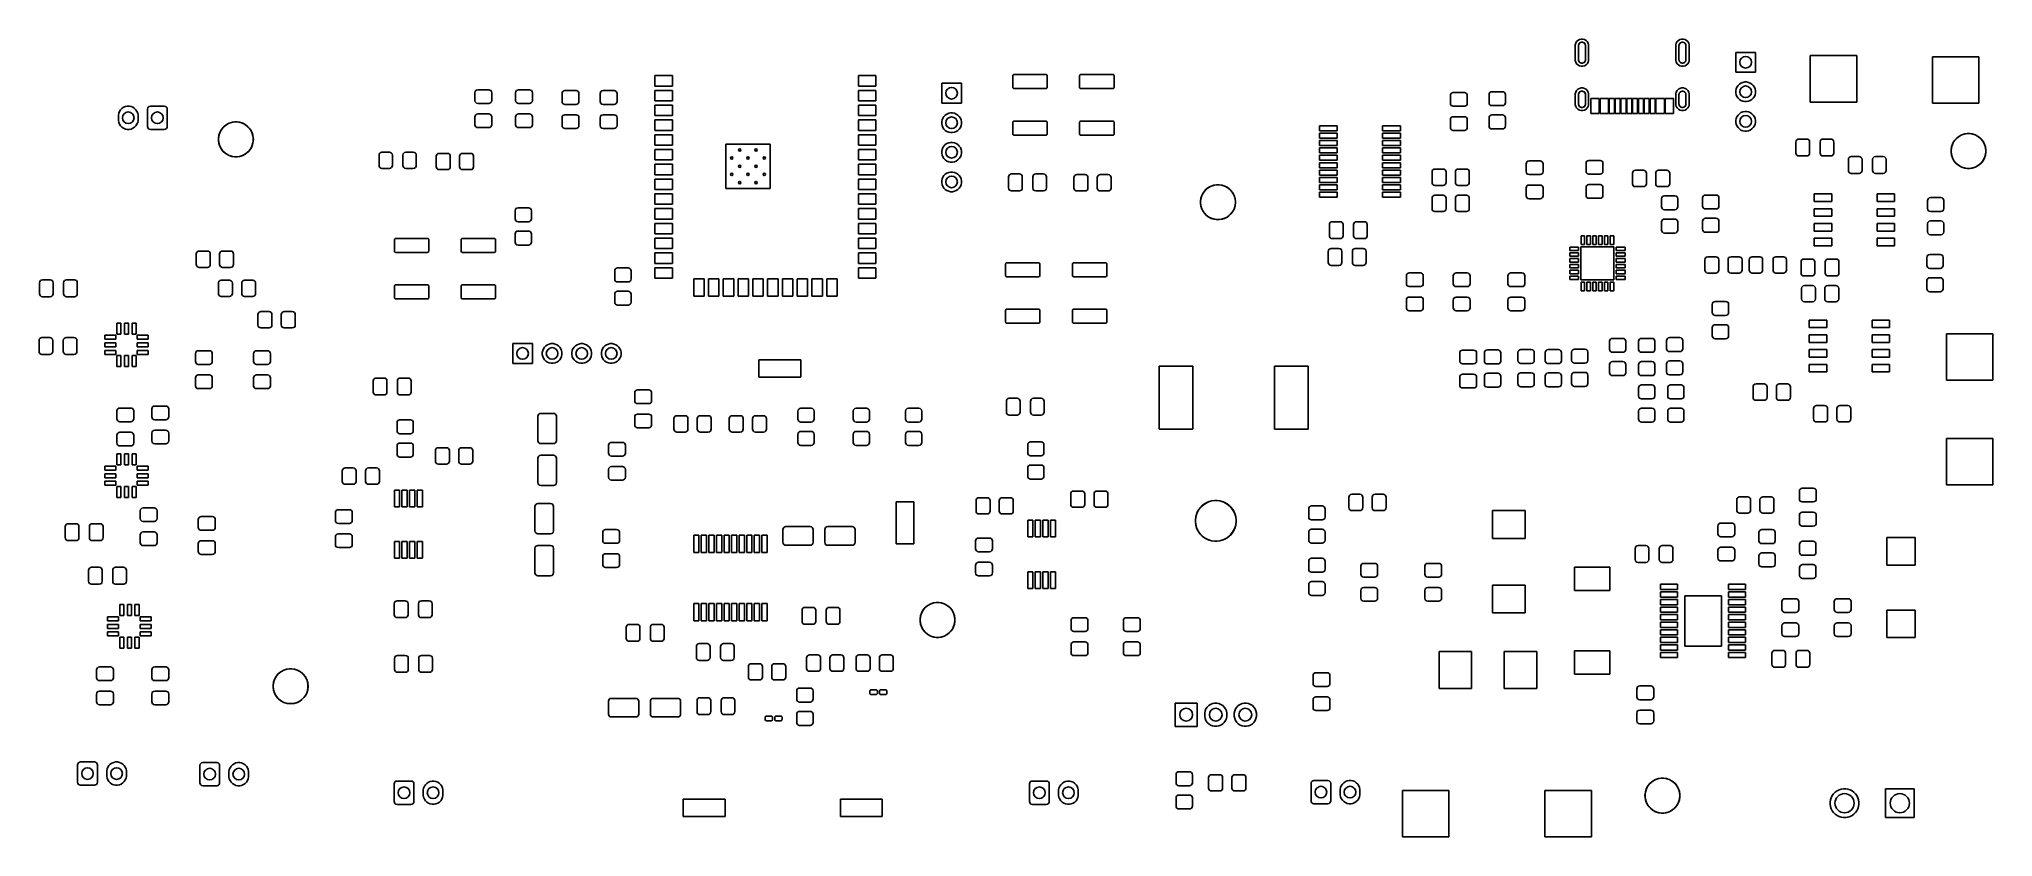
# Model space of a CAD drawing. Extents: x 2.21 to 8.82, y -5.68 to -2.98.
import ezdxf

# ---------------------------------------------------------------- set-up
doc = ezdxf.new("R2010")
doc.units = 0
doc.header["$MEASUREMENT"] = 0
doc.layers.add('BLACK', color=7, linetype='CONTINUOUS')

msp = doc.modelspace()

# ---------------------------------------------------------------- linework, layer by layer
at = {"layer": 'BLACK', "linetype": 'CONTINUOUS'}
for p, q in [((7.4057, -3.002), (7.4059, -2.999)), ((7.4057, -3.0492), (7.4057, -3.002)), ((7.4059, -2.999), (7.4074, -2.9933)), ((7.4074, -2.9933), (7.4103, -2.9882)), ((7.4103, -2.9882), (7.4145, -2.984)), ((7.4145, -2.984), (7.4197, -2.981)), ((7.4165, -3.002), (7.4166, -3.0004)), ((7.4165, -3.0492), (7.4165, -3.002)), ((7.4166, -3.0004), (7.4174, -2.9974)), ((7.4174, -2.9974), (7.419, -2.9948)), ((7.419, -2.9948), (7.4212, -2.9926)), ((7.4197, -2.981), (7.4254, -2.9795)), ((7.4212, -2.9926), (7.4238, -2.9911)), ((7.4238, -2.9911), (7.4268, -2.9903)), ((7.4254, -2.9795), (7.4313, -2.9795)), ((7.4268, -2.9903), (7.4299, -2.9903)), ((7.4299, -2.9903), (7.4329, -2.9911)), ((7.4313, -2.9795), (7.437, -2.981)), ((7.4329, -2.9911), (7.4355, -2.9926)), ((7.4355, -2.9926), (7.4377, -2.9948)), ((7.437, -2.981), (7.4422, -2.984)), ((7.4377, -2.9948), (7.4393, -2.9974)), ((7.4393, -2.9974), (7.4401, -3.0004)), ((7.4401, -3.0004), (7.4402, -3.002)), ((7.4402, -3.002), (7.4402, -3.0492)), ((7.4422, -2.984), (7.4463, -2.9882)), ((7.4463, -2.9882), (7.4493, -2.9933)), ((7.4493, -2.9933), (7.4508, -2.999)), ((7.4508, -2.999), (7.451, -3.002)), ((7.451, -3.002), (7.451, -3.0492)), ((7.7458, -3.002), (7.746, -2.999)), ((7.7458, -3.0492), (7.7458, -3.002)), ((7.746, -2.999), (7.7475, -2.9933)), ((7.7475, -2.9933), (7.7505, -2.9882)), ((7.7505, -2.9882), (7.7547, -2.984)), ((7.7547, -2.984), (7.7598, -2.981)), ((7.7567, -3.002), (7.7568, -3.0004)), ((7.7567, -3.0492), (7.7567, -3.002)), ((7.7568, -3.0004), (7.7576, -2.9974)), ((7.7576, -2.9974), (7.7591, -2.9948)), ((7.7591, -2.9948), (7.7613, -2.9926)), ((7.7598, -2.981), (7.7655, -2.9795)), ((7.7613, -2.9926), (7.764, -2.9911)), ((7.764, -2.9911), (7.767, -2.9903)), ((7.7655, -2.9795), (7.7715, -2.9795)), ((7.767, -2.9903), (7.77, -2.9903)), ((7.77, -2.9903), (7.773, -2.9911)), ((7.7715, -2.9795), (7.7772, -2.981)), ((7.773, -2.9911), (7.7757, -2.9926)), ((7.7757, -2.9926), (7.7779, -2.9948)), ((7.7772, -2.981), (7.7823, -2.984)), ((7.7779, -2.9948), (7.7794, -2.9974)), ((7.7794, -2.9974), (7.7802, -3.0004)), ((7.7802, -3.0004), (7.7803, -3.002)), ((7.7803, -3.002), (7.7803, -3.0492)), ((7.7823, -2.984), (7.7865, -2.9882)), ((7.7865, -2.9882), (7.7895, -2.9933)), ((7.7895, -2.9933), (7.791, -2.999)), ((7.791, -2.999), (7.7912, -3.002)), ((7.7912, -3.002), (7.7912, -3.0492)), ((7.9488, -3.0913), (7.9488, -3.0244)), ((7.9488, -3.0244), (8.0157, -3.0244)), ((8.0157, -3.0244), (8.0157, -3.0913)), ((8.2008, -3.1929), (8.2008, -3.0354)), ((8.2008, -3.0354), (8.3583, -3.0354)), ((8.3583, -3.0354), (8.3583, -3.1929)), ((8.6142, -3.1969), (8.6142, -3.0394)), ((8.6142, -3.0394), (8.7717, -3.0394)), ((8.7717, -3.0394), (8.7717, -3.1969)), ((4.2917, -3.1386), (4.2917, -3.1031)), ((4.2917, -3.1031), (4.3508, -3.1031)), ((4.3508, -3.1031), (4.3508, -3.1386)), ((4.9807, -3.1386), (4.9807, -3.1031)), ((4.9807, -3.1031), (5.0398, -3.1031)), ((5.0398, -3.1031), (5.0398, -3.1386)), ((5.5025, -3.1035), (5.5028, -3.102)), ((5.5025, -3.1429), (5.5025, -3.1035)), ((5.5028, -3.102), (5.5037, -3.1007)), ((5.5037, -3.1007), (5.505, -3.0998)), ((5.505, -3.0998), (5.5065, -3.0995)), ((5.5065, -3.0995), (5.6148, -3.0995)), ((5.6148, -3.0995), (5.6163, -3.0998)), ((5.6163, -3.0998), (5.6176, -3.1007)), ((5.6176, -3.1007), (5.6185, -3.102)), ((5.6185, -3.102), (5.6188, -3.1035)), ((5.6188, -3.1035), (5.6188, -3.1429)), ((5.7289, -3.1035), (5.7292, -3.102)), ((5.7289, -3.1429), (5.7289, -3.1035)), ((5.7292, -3.102), (5.73, -3.1007)), ((5.73, -3.1007), (5.7313, -3.0998)), ((5.7313, -3.0998), (5.7329, -3.0995)), ((5.7329, -3.0995), (5.8411, -3.0995)), ((5.8411, -3.0995), (5.8427, -3.0998)), ((5.8427, -3.0998), (5.844, -3.1007)), ((5.844, -3.1007), (5.8449, -3.102)), ((5.8449, -3.102), (5.8452, -3.1035)), ((5.8452, -3.1035), (5.8452, -3.1429)), ((7.4059, -3.0522), (7.4057, -3.0492)), ((7.4074, -3.0579), (7.4059, -3.0522)), ((7.4103, -3.063), (7.4074, -3.0579)), ((7.4145, -3.0672), (7.4103, -3.063)), ((7.4197, -3.0702), (7.4145, -3.0672)), ((7.4166, -3.0508), (7.4165, -3.0492)), ((7.4174, -3.0537), (7.4166, -3.0508)), ((7.419, -3.0564), (7.4174, -3.0537)), ((7.4212, -3.0586), (7.419, -3.0564)), ((7.4254, -3.0717), (7.4197, -3.0702)), ((7.4238, -3.0601), (7.4212, -3.0586)), ((7.4268, -3.0609), (7.4238, -3.0601)), ((7.4313, -3.0717), (7.4254, -3.0717)), ((7.4299, -3.0609), (7.4268, -3.0609)), ((7.4329, -3.0601), (7.4299, -3.0609)), ((7.437, -3.0702), (7.4313, -3.0717)), ((7.4355, -3.0586), (7.4329, -3.0601)), ((7.4377, -3.0564), (7.4355, -3.0586)), ((7.4422, -3.0672), (7.437, -3.0702)), ((7.4393, -3.0537), (7.4377, -3.0564)), ((7.4401, -3.0508), (7.4393, -3.0537)), ((7.4402, -3.0492), (7.4401, -3.0508)), ((7.4463, -3.063), (7.4422, -3.0672)), ((7.4493, -3.0579), (7.4463, -3.063)), ((7.4508, -3.0522), (7.4493, -3.0579)), ((7.451, -3.0492), (7.4508, -3.0522)), ((7.746, -3.0522), (7.7458, -3.0492)), ((7.7475, -3.0579), (7.746, -3.0522)), ((7.7505, -3.063), (7.7475, -3.0579)), ((7.7547, -3.0672), (7.7505, -3.063)), ((7.7598, -3.0702), (7.7547, -3.0672)), ((7.7568, -3.0508), (7.7567, -3.0492)), ((7.7576, -3.0537), (7.7568, -3.0508)), ((7.7591, -3.0564), (7.7576, -3.0537)), ((7.7613, -3.0586), (7.7591, -3.0564)), ((7.7655, -3.0717), (7.7598, -3.0702)), ((7.764, -3.0601), (7.7613, -3.0586)), ((7.767, -3.0609), (7.764, -3.0601)), ((7.7715, -3.0717), (7.7655, -3.0717)), ((7.77, -3.0609), (7.767, -3.0609)), ((7.773, -3.0601), (7.77, -3.0609)), ((7.7772, -3.0702), (7.7715, -3.0717)), ((7.7757, -3.0586), (7.773, -3.0601)), ((7.7779, -3.0564), (7.7757, -3.0586)), ((7.7823, -3.0672), (7.7772, -3.0702)), ((7.7794, -3.0537), (7.7779, -3.0564)), ((7.7802, -3.0508), (7.7794, -3.0537)), ((7.7803, -3.0492), (7.7802, -3.0508)), ((7.7865, -3.063), (7.7823, -3.0672)), ((7.7895, -3.0579), (7.7865, -3.063)), ((7.791, -3.0522), (7.7895, -3.0579)), ((7.7912, -3.0492), (7.791, -3.0522)), ((8.0157, -3.0913), (7.9488, -3.0913)), ((3.6825, -3.1609), (3.6832, -3.1572)), ((3.6825, -3.1875), (3.6825, -3.1609)), ((3.6832, -3.1572), (3.6854, -3.154)), ((3.6854, -3.154), (3.6886, -3.1518)), ((3.6886, -3.1518), (3.6923, -3.1511)), ((3.6923, -3.1511), (3.7297, -3.1511)), ((3.7297, -3.1511), (3.7335, -3.1518)), ((3.7335, -3.1518), (3.7367, -3.154)), ((3.7367, -3.154), (3.7388, -3.1572)), ((3.7388, -3.1572), (3.7396, -3.1609)), ((3.7396, -3.1609), (3.7396, -3.1875)), ((3.8203, -3.1609), (3.821, -3.1572)), ((3.8203, -3.1875), (3.8203, -3.1609)), ((3.821, -3.1572), (3.8232, -3.154)), ((3.8232, -3.154), (3.8264, -3.1518)), ((3.8264, -3.1518), (3.8301, -3.1511)), ((3.8301, -3.1511), (3.8675, -3.1511)), ((3.8675, -3.1511), (3.8713, -3.1518)), ((3.8713, -3.1518), (3.8745, -3.154)), ((3.8745, -3.154), (3.8766, -3.1572)), ((3.8766, -3.1572), (3.8774, -3.1609)), ((3.8774, -3.1609), (3.8774, -3.1875)), ((3.9778, -3.1639), (3.9785, -3.1601)), ((3.9778, -3.1905), (3.9778, -3.1639)), ((3.9785, -3.1601), (3.9806, -3.1569)), ((3.9806, -3.1569), (3.9838, -3.1548)), ((3.9838, -3.1548), (3.9876, -3.154)), ((3.9876, -3.154), (4.025, -3.154)), ((4.025, -3.154), (4.0288, -3.1548)), ((4.0288, -3.1548), (4.032, -3.1569)), ((4.032, -3.1569), (4.0341, -3.1601)), ((4.0341, -3.1601), (4.0348, -3.1639)), ((4.0348, -3.1639), (4.0348, -3.1905)), ((4.1065, -3.1639), (4.1072, -3.1601)), ((4.1065, -3.1905), (4.1065, -3.1639)), ((4.1072, -3.1601), (4.1094, -3.1569)), ((4.1094, -3.1569), (4.1126, -3.1548)), ((4.1126, -3.1548), (4.1163, -3.154)), ((4.1163, -3.154), (4.1537, -3.154)), ((4.1537, -3.154), (4.1575, -3.1548)), ((4.1575, -3.1548), (4.1607, -3.1569)), ((4.1607, -3.1569), (4.1628, -3.1601)), ((4.1628, -3.1601), (4.1636, -3.1639)), ((4.1636, -3.1639), (4.1636, -3.1905)), ((4.3508, -3.1386), (4.2917, -3.1386)), ((4.2917, -3.1886), (4.2917, -3.1531)), ((4.2917, -3.1531), (4.3508, -3.1531)), ((4.3508, -3.1531), (4.3508, -3.1886)), ((5.0398, -3.1386), (4.9807, -3.1386)), ((4.9807, -3.1886), (4.9807, -3.1531)), ((4.9807, -3.1531), (5.0398, -3.1531)), ((5.0398, -3.1531), (5.0398, -3.1886)), ((5.2622, -3.1961), (5.2622, -3.1291)), ((5.2622, -3.1291), (5.3291, -3.1291)), ((5.3291, -3.1291), (5.3291, -3.1961)), ((5.5028, -3.1445), (5.5025, -3.1429)), ((5.5037, -3.1458), (5.5028, -3.1445)), ((5.505, -3.1466), (5.5037, -3.1458)), ((5.5065, -3.1469), (5.505, -3.1466)), ((5.6148, -3.1469), (5.5065, -3.1469)), ((5.6163, -3.1466), (5.6148, -3.1469)), ((5.6176, -3.1458), (5.6163, -3.1466)), ((5.6185, -3.1445), (5.6176, -3.1458)), ((5.6188, -3.1429), (5.6185, -3.1445)), ((5.7292, -3.1445), (5.7289, -3.1429)), ((5.73, -3.1458), (5.7292, -3.1445)), ((5.7313, -3.1466), (5.73, -3.1458)), ((5.7329, -3.1469), (5.7313, -3.1466)), ((5.8411, -3.1469), (5.7329, -3.1469)), ((5.8427, -3.1466), (5.8411, -3.1469)), ((5.844, -3.1458), (5.8427, -3.1466)), ((5.8449, -3.1445), (5.844, -3.1458)), ((5.8452, -3.1429), (5.8449, -3.1445)), ((6.9833, -3.1703), (6.984, -3.1665)), ((6.9833, -3.1969), (6.9833, -3.1703)), ((6.984, -3.1665), (6.9862, -3.1633)), ((6.9862, -3.1633), (6.9893, -3.1612)), ((6.9893, -3.1612), (6.9931, -3.1604)), ((6.9931, -3.1604), (7.0305, -3.1604)), ((7.0305, -3.1604), (7.0343, -3.1612)), ((7.0343, -3.1612), (7.0375, -3.1633)), ((7.0375, -3.1633), (7.0396, -3.1665)), ((7.0396, -3.1665), (7.0404, -3.1703)), ((7.0404, -3.1703), (7.0404, -3.1969)), ((7.1142, -3.1673), (7.1149, -3.1636)), ((7.1142, -3.1949), (7.1142, -3.1673)), ((7.1149, -3.1636), (7.1171, -3.1604)), ((7.1171, -3.1604), (7.1202, -3.1582)), ((7.1202, -3.1582), (7.124, -3.1575)), ((7.124, -3.1575), (7.1594, -3.1575)), ((7.1594, -3.1575), (7.1632, -3.1582)), ((7.1632, -3.1582), (7.1664, -3.1604)), ((7.1664, -3.1604), (7.1685, -3.1636)), ((7.1685, -3.1636), (7.1693, -3.1673)), ((7.1693, -3.1673), (7.1693, -3.1949)), ((7.4057, -3.1673), (7.4059, -3.1644)), ((7.4057, -3.1988), (7.4057, -3.1673)), ((7.4059, -3.1644), (7.4074, -3.1586)), ((7.4074, -3.1586), (7.4103, -3.1535)), ((7.4103, -3.1535), (7.4145, -3.1493)), ((7.4145, -3.1493), (7.4197, -3.1464)), ((7.4165, -3.1673), (7.4166, -3.1658)), ((7.4165, -3.1988), (7.4165, -3.1673)), ((7.4166, -3.1658), (7.4174, -3.1628)), ((7.4174, -3.1628), (7.419, -3.1601)), ((7.419, -3.1601), (7.4212, -3.158)), ((7.4197, -3.1464), (7.4254, -3.1448)), ((7.4212, -3.158), (7.4238, -3.1564)), ((7.4238, -3.1564), (7.4268, -3.1556)), ((7.4254, -3.1448), (7.4313, -3.1448)), ((7.4268, -3.1556), (7.4299, -3.1556)), ((7.4299, -3.1556), (7.4329, -3.1564)), ((7.4313, -3.1448), (7.437, -3.1464)), ((7.4329, -3.1564), (7.4355, -3.158)), ((7.4355, -3.158), (7.4377, -3.1601)), ((7.437, -3.1464), (7.4422, -3.1493)), ((7.4377, -3.1601), (7.4393, -3.1628)), ((7.4393, -3.1628), (7.4401, -3.1658)), ((7.4401, -3.1658), (7.4402, -3.1673)), ((7.4402, -3.1673), (7.4402, -3.1988)), ((7.4422, -3.1493), (7.4463, -3.1535)), ((7.4463, -3.1535), (7.4493, -3.1586)), ((7.4493, -3.1586), (7.4508, -3.1644)), ((7.4508, -3.1644), (7.451, -3.1673)), ((7.451, -3.1673), (7.451, -3.1988)), ((7.7458, -3.1673), (7.746, -3.1644)), ((7.7458, -3.1988), (7.7458, -3.1673)), ((7.746, -3.1644), (7.7475, -3.1586)), ((7.7475, -3.1586), (7.7505, -3.1535)), ((7.7505, -3.1535), (7.7547, -3.1493)), ((7.7547, -3.1493), (7.7598, -3.1464)), ((7.7567, -3.1673), (7.7568, -3.1658)), ((7.7567, -3.1988), (7.7567, -3.1673)), ((7.7568, -3.1658), (7.7576, -3.1628)), ((7.7576, -3.1628), (7.7591, -3.1601)), ((7.7591, -3.1601), (7.7613, -3.158)), ((7.7598, -3.1464), (7.7655, -3.1448)), ((7.7613, -3.158), (7.764, -3.1564)), ((7.764, -3.1564), (7.767, -3.1556)), ((7.7655, -3.1448), (7.7715, -3.1448)), ((7.767, -3.1556), (7.77, -3.1556)), ((7.77, -3.1556), (7.773, -3.1564)), ((7.7715, -3.1448), (7.7772, -3.1464)), ((7.773, -3.1564), (7.7757, -3.158)), ((7.7757, -3.158), (7.7779, -3.1601)), ((7.7772, -3.1464), (7.7823, -3.1493)), ((7.7779, -3.1601), (7.7794, -3.1628)), ((7.7794, -3.1628), (7.7802, -3.1658)), ((7.7802, -3.1658), (7.7803, -3.1673)), ((7.7803, -3.1673), (7.7803, -3.1988)), ((7.7823, -3.1493), (7.7865, -3.1535)), ((7.7865, -3.1535), (7.7895, -3.1586)), ((7.7895, -3.1586), (7.791, -3.1644)), ((7.791, -3.1644), (7.7912, -3.1673)), ((7.7912, -3.1673), (7.7912, -3.1988)), ((7.949, -3.1546), (7.9503, -3.1482)), ((7.949, -3.1612), (7.949, -3.1546)), ((7.9503, -3.1676), (7.949, -3.1612)), ((7.9503, -3.1482), (7.9528, -3.1421)), ((7.9528, -3.1736), (7.9503, -3.1676)), ((7.9528, -3.1421), (7.9564, -3.1366)), ((7.9564, -3.1366), (7.9611, -3.132)), ((7.9611, -3.132), (7.9665, -3.1284)), ((7.9665, -3.1284), (7.9726, -3.1259)), ((7.9726, -3.1259), (7.979, -3.1246)), ((7.979, -3.1246), (7.9856, -3.1246)), ((7.9856, -3.1246), (7.992, -3.1259)), ((7.992, -3.1259), (7.9981, -3.1284)), ((7.9981, -3.1284), (8.0035, -3.132)), ((8.0035, -3.132), (8.0082, -3.1366)), ((8.0082, -3.1366), (8.0118, -3.1421)), ((8.0118, -3.1421), (8.0143, -3.1482)), ((8.0143, -3.1676), (8.0118, -3.1736)), ((8.0143, -3.1482), (8.0156, -3.1546)), ((8.0156, -3.1612), (8.0143, -3.1676)), ((8.0156, -3.1546), (8.0156, -3.1612)), ((2.4764, -3.24), (2.4765, -3.2367)), ((2.4765, -3.2367), (2.4778, -3.2302)), ((2.4778, -3.2302), (2.4803, -3.2242)), ((2.4803, -3.2242), (2.484, -3.2187)), ((2.484, -3.2187), (2.4886, -3.2141)), ((2.4886, -3.2141), (2.4941, -3.2104)), ((2.4941, -3.2104), (2.5001, -3.2079)), ((2.5001, -3.2079), (2.5066, -3.2067)), ((2.5066, -3.2067), (2.5131, -3.2067)), ((2.5131, -3.2067), (2.5196, -3.2079)), ((2.5196, -3.2079), (2.5256, -3.2104)), ((2.5256, -3.2104), (2.5311, -3.2141)), ((2.5311, -3.2141), (2.5357, -3.2187)), ((2.5357, -3.2187), (2.5394, -3.2242)), ((2.5394, -3.2242), (2.5419, -3.2302)), ((2.5419, -3.2302), (2.5431, -3.2367)), ((2.5431, -3.2367), (2.5433, -3.24)), ((2.5748, -3.2163), (2.5756, -3.2126)), ((2.5748, -3.2754), (2.5748, -3.2163)), ((2.5756, -3.2126), (2.5777, -3.2094)), ((2.5777, -3.2094), (2.5809, -3.2072)), ((2.5809, -3.2072), (2.5846, -3.2065)), ((2.5846, -3.2065), (2.6319, -3.2065)), ((2.6319, -3.2065), (2.6357, -3.2072)), ((2.6357, -3.2072), (2.6388, -3.2094)), ((2.6388, -3.2094), (2.641, -3.2126)), ((2.641, -3.2126), (2.6417, -3.2163)), ((2.6417, -3.2163), (2.6417, -3.2754)), ((3.6832, -3.1913), (3.6825, -3.1875)), ((3.6825, -3.2426), (3.6832, -3.2389)), ((3.6854, -3.1945), (3.6832, -3.1913)), ((3.6832, -3.2389), (3.6854, -3.2357)), ((3.6886, -3.1966), (3.6854, -3.1945)), ((3.6854, -3.2357), (3.6886, -3.2335)), ((3.6923, -3.1973), (3.6886, -3.1966)), ((3.6886, -3.2335), (3.6923, -3.2328)), ((3.7297, -3.1973), (3.6923, -3.1973)), ((3.6923, -3.2328), (3.7297, -3.2328)), ((3.7335, -3.1966), (3.7297, -3.1973)), ((3.7297, -3.2328), (3.7335, -3.2335)), ((3.7367, -3.1945), (3.7335, -3.1966)), ((3.7335, -3.2335), (3.7367, -3.2357)), ((3.7388, -3.1913), (3.7367, -3.1945)), ((3.7367, -3.2357), (3.7388, -3.2389)), ((3.7396, -3.1875), (3.7388, -3.1913)), ((3.7388, -3.2389), (3.7396, -3.2426)), ((3.821, -3.1913), (3.8203, -3.1875)), ((3.8203, -3.2426), (3.821, -3.2389)), ((3.8232, -3.1945), (3.821, -3.1913)), ((3.821, -3.2389), (3.8232, -3.2357)), ((3.8264, -3.1966), (3.8232, -3.1945)), ((3.8232, -3.2357), (3.8264, -3.2335)), ((3.8301, -3.1973), (3.8264, -3.1966)), ((3.8264, -3.2335), (3.8301, -3.2328)), ((3.8675, -3.1973), (3.8301, -3.1973)), ((3.8301, -3.2328), (3.8675, -3.2328)), ((3.8713, -3.1966), (3.8675, -3.1973)), ((3.8675, -3.2328), (3.8713, -3.2335)), ((3.8745, -3.1945), (3.8713, -3.1966)), ((3.8713, -3.2335), (3.8745, -3.2357)), ((3.8766, -3.1913), (3.8745, -3.1945)), ((3.8745, -3.2357), (3.8766, -3.2389)), ((3.8774, -3.1875), (3.8766, -3.1913)), ((3.8766, -3.2389), (3.8774, -3.2426)), ((3.9785, -3.1942), (3.9778, -3.1905)), ((3.9806, -3.1974), (3.9785, -3.1942)), ((3.9785, -3.2418), (3.9806, -3.2386)), ((3.9838, -3.1995), (3.9806, -3.1974)), ((3.9806, -3.2386), (3.9838, -3.2365)), ((3.9876, -3.2003), (3.9838, -3.1995)), ((3.9838, -3.2365), (3.9876, -3.2357)), ((4.025, -3.2003), (3.9876, -3.2003)), ((3.9876, -3.2357), (4.025, -3.2357)), ((4.0288, -3.1995), (4.025, -3.2003)), ((4.025, -3.2357), (4.0288, -3.2365)), ((4.032, -3.1974), (4.0288, -3.1995)), ((4.0288, -3.2365), (4.032, -3.2386)), ((4.0341, -3.1942), (4.032, -3.1974)), ((4.032, -3.2386), (4.0341, -3.2418)), ((4.0348, -3.1905), (4.0341, -3.1942)), ((4.1072, -3.1942), (4.1065, -3.1905)), ((4.1094, -3.1974), (4.1072, -3.1942)), ((4.1072, -3.2418), (4.1094, -3.2386)), ((4.1126, -3.1995), (4.1094, -3.1974)), ((4.1094, -3.2386), (4.1126, -3.2365)), ((4.1163, -3.2003), (4.1126, -3.1995)), ((4.1126, -3.2365), (4.1163, -3.2357)), ((4.1537, -3.2003), (4.1163, -3.2003)), ((4.1163, -3.2357), (4.1537, -3.2357)), ((4.1575, -3.1995), (4.1537, -3.2003)), ((4.1537, -3.2357), (4.1575, -3.2365)), ((4.1607, -3.1974), (4.1575, -3.1995)), ((4.1575, -3.2365), (4.1607, -3.2386)), ((4.1628, -3.1942), (4.1607, -3.1974)), ((4.1607, -3.2386), (4.1628, -3.2418)), ((4.1636, -3.1905), (4.1628, -3.1942)), ((4.3508, -3.1886), (4.2917, -3.1886)), ((4.2917, -3.2386), (4.2917, -3.2031)), ((4.2917, -3.2031), (4.3508, -3.2031)), ((4.3508, -3.2386), (4.2917, -3.2386)), ((4.3508, -3.2031), (4.3508, -3.2386)), ((5.0398, -3.1886), (4.9807, -3.1886)), ((4.9807, -3.2386), (4.9807, -3.2031)), ((4.9807, -3.2031), (5.0398, -3.2031)), ((5.0398, -3.2386), (4.9807, -3.2386)), ((5.0398, -3.2031), (5.0398, -3.2386)), ((5.3291, -3.1961), (5.2622, -3.1961)), ((5.2698, -3.2414), (5.2744, -3.2367)), ((5.2744, -3.2367), (5.2799, -3.2331)), ((5.2799, -3.2331), (5.286, -3.2306)), ((5.286, -3.2306), (5.2924, -3.2293)), ((5.2924, -3.2293), (5.2989, -3.2293)), ((5.2989, -3.2293), (5.3054, -3.2306)), ((5.3054, -3.2306), (5.3114, -3.2331)), ((5.3114, -3.2331), (5.3169, -3.2367)), ((5.3169, -3.2367), (5.3215, -3.2414)), ((6.984, -3.2006), (6.9833, -3.1969)), ((6.9862, -3.2038), (6.984, -3.2006)), ((6.9893, -3.2059), (6.9862, -3.2038)), ((6.9931, -3.2067), (6.9893, -3.2059)), ((7.0305, -3.2067), (6.9931, -3.2067)), ((7.0343, -3.2059), (7.0305, -3.2067)), ((7.0375, -3.2038), (7.0343, -3.2059)), ((7.0396, -3.2006), (7.0375, -3.2038)), ((7.0404, -3.1969), (7.0396, -3.2006)), ((7.1149, -3.1986), (7.1142, -3.1949)), ((7.1171, -3.2018), (7.1149, -3.1986)), ((7.1149, -3.2423), (7.1171, -3.2391)), ((7.1202, -3.204), (7.1171, -3.2018)), ((7.1171, -3.2391), (7.1202, -3.237)), ((7.124, -3.2047), (7.1202, -3.204)), ((7.1202, -3.237), (7.124, -3.2362)), ((7.1594, -3.2047), (7.124, -3.2047)), ((7.124, -3.2362), (7.1594, -3.2362)), ((7.1632, -3.204), (7.1594, -3.2047)), ((7.1594, -3.2362), (7.1632, -3.237)), ((7.1664, -3.2018), (7.1632, -3.204)), ((7.1632, -3.237), (7.1664, -3.2391)), ((7.1685, -3.1986), (7.1664, -3.2018)), ((7.1664, -3.2391), (7.1685, -3.2423)), ((7.1693, -3.1949), (7.1685, -3.1986)), ((7.4059, -3.2018), (7.4057, -3.1988)), ((7.4074, -3.2075), (7.4059, -3.2018)), ((7.4103, -3.2126), (7.4074, -3.2075)), ((7.4145, -3.2168), (7.4103, -3.2126)), ((7.4197, -3.2198), (7.4145, -3.2168)), ((7.4166, -3.2004), (7.4165, -3.1988)), ((7.4174, -3.2033), (7.4166, -3.2004)), ((7.419, -3.206), (7.4174, -3.2033)), ((7.4212, -3.2082), (7.419, -3.206)), ((7.4254, -3.2213), (7.4197, -3.2198)), ((7.4238, -3.2097), (7.4212, -3.2082)), ((7.4268, -3.2105), (7.4238, -3.2097)), ((7.4313, -3.2213), (7.4254, -3.2213)), ((7.4299, -3.2105), (7.4268, -3.2105)), ((7.4329, -3.2097), (7.4299, -3.2105)), ((7.437, -3.2198), (7.4313, -3.2213)), ((7.4355, -3.2082), (7.4329, -3.2097)), ((7.4377, -3.206), (7.4355, -3.2082)), ((7.4422, -3.2168), (7.437, -3.2198)), ((7.4393, -3.2033), (7.4377, -3.206)), ((7.4401, -3.2004), (7.4393, -3.2033)), ((7.4402, -3.1988), (7.4401, -3.2004)), ((7.4463, -3.2126), (7.4422, -3.2168)), ((7.4493, -3.2075), (7.4463, -3.2126)), ((7.4508, -3.2018), (7.4493, -3.2075)), ((7.451, -3.1988), (7.4508, -3.2018)), ((7.4581, -3.1806), (7.4582, -3.1804)), ((7.4581, -3.2308), (7.4581, -3.1806)), ((7.4582, -3.231), (7.4581, -3.2308)), ((7.4582, -3.1804), (7.4583, -3.1804)), ((7.4583, -3.231), (7.4582, -3.231)), ((7.4583, -3.1804), (7.4866, -3.1804)), ((7.4866, -3.231), (7.4583, -3.231)), ((7.4866, -3.1804), (7.4867, -3.1804)), ((7.4867, -3.231), (7.4866, -3.231)), ((7.4867, -3.1804), (7.4868, -3.1806)), ((7.4868, -3.2308), (7.4867, -3.231)), ((7.4868, -3.1806), (7.4868, -3.2308)), ((7.4896, -3.1806), (7.4897, -3.1804)), ((7.4896, -3.2308), (7.4896, -3.1806)), ((7.4897, -3.231), (7.4896, -3.2308)), ((7.4897, -3.1804), (7.4898, -3.1804)), ((7.4898, -3.231), (7.4897, -3.231)), ((7.4898, -3.1804), (7.5181, -3.1804)), ((7.5181, -3.231), (7.4898, -3.231)), ((7.5181, -3.1804), (7.5182, -3.1804)), ((7.5182, -3.231), (7.5181, -3.231)), ((7.5182, -3.1804), (7.5182, -3.1806)), ((7.5182, -3.1806), (7.5182, -3.2308)), ((7.5182, -3.2308), (7.5182, -3.231)), ((7.521, -3.1806), (7.521, -3.1804)), ((7.521, -3.1804), (7.5212, -3.1804)), ((7.521, -3.2308), (7.521, -3.1806)), ((7.521, -3.231), (7.521, -3.2308)), ((7.5212, -3.231), (7.521, -3.231)), ((7.5212, -3.1804), (7.5379, -3.1804)), ((7.5379, -3.231), (7.5212, -3.231)), ((7.5379, -3.1804), (7.538, -3.1804)), ((7.538, -3.231), (7.5379, -3.231)), ((7.538, -3.1804), (7.5381, -3.1806)), ((7.5381, -3.2308), (7.538, -3.231)), ((7.5381, -3.1806), (7.5381, -3.2308)), ((7.5406, -3.1806), (7.5407, -3.1804)), ((7.5406, -3.2308), (7.5406, -3.1806)), ((7.5407, -3.231), (7.5406, -3.2308)), ((7.5407, -3.1804), (7.5408, -3.1804)), ((7.5408, -3.231), (7.5407, -3.231)), ((7.5408, -3.1804), (7.5576, -3.1804)), ((7.5576, -3.231), (7.5408, -3.231)), ((7.5576, -3.1804), (7.5577, -3.1804)), ((7.5577, -3.231), (7.5576, -3.231)), ((7.5577, -3.1804), (7.5578, -3.1806)), ((7.5578, -3.2308), (7.5577, -3.231)), ((7.5578, -3.1806), (7.5578, -3.2308)), ((7.5603, -3.1806), (7.5604, -3.1804)), ((7.5603, -3.2308), (7.5603, -3.1806)), ((7.5604, -3.231), (7.5603, -3.2308)), ((7.5604, -3.1804), (7.5605, -3.1804)), ((7.5605, -3.231), (7.5604, -3.231)), ((7.5605, -3.1804), (7.5773, -3.1804)), ((7.5773, -3.231), (7.5605, -3.231)), ((7.5773, -3.1804), (7.5774, -3.1804)), ((7.5774, -3.231), (7.5773, -3.231)), ((7.5774, -3.1804), (7.5775, -3.1806)), ((7.5775, -3.2308), (7.5774, -3.231)), ((7.5775, -3.1806), (7.5775, -3.2308)), ((7.58, -3.1806), (7.5801, -3.1804)), ((7.58, -3.2308), (7.58, -3.1806)), ((7.5801, -3.231), (7.58, -3.2308)), ((7.5801, -3.1804), (7.5802, -3.1804)), ((7.5802, -3.231), (7.5801, -3.231)), ((7.5802, -3.1804), (7.5969, -3.1804)), ((7.5969, -3.231), (7.5802, -3.231)), ((7.5969, -3.1804), (7.5971, -3.1804)), ((7.5971, -3.231), (7.5969, -3.231)), ((7.5971, -3.1804), (7.5971, -3.1806)), ((7.5971, -3.1806), (7.5971, -3.2308)), ((7.5971, -3.2308), (7.5971, -3.231)), ((7.5997, -3.1806), (7.5998, -3.1804)), ((7.5997, -3.2308), (7.5997, -3.1806)), ((7.5998, -3.231), (7.5997, -3.2308)), ((7.5998, -3.1804), (7.5999, -3.1804)), ((7.5999, -3.231), (7.5998, -3.231)), ((7.5999, -3.1804), (7.6166, -3.1804)), ((7.6166, -3.231), (7.5999, -3.231)), ((7.6166, -3.1804), (7.6168, -3.1804)), ((7.6168, -3.231), (7.6166, -3.231)), ((7.6168, -3.1804), (7.6168, -3.1806)), ((7.6168, -3.1806), (7.6168, -3.2308)), ((7.6168, -3.2308), (7.6168, -3.231)), ((7.6194, -3.1806), (7.6194, -3.1804)), ((7.6194, -3.1804), (7.6196, -3.1804)), ((7.6194, -3.2308), (7.6194, -3.1806)), ((7.6194, -3.231), (7.6194, -3.2308)), ((7.6196, -3.231), (7.6194, -3.231)), ((7.6196, -3.1804), (7.6363, -3.1804)), ((7.6363, -3.231), (7.6196, -3.231)), ((7.6363, -3.1804), (7.6365, -3.1804)), ((7.6365, -3.231), (7.6363, -3.231)), ((7.6365, -3.1804), (7.6365, -3.1806)), ((7.6365, -3.1806), (7.6365, -3.2308)), ((7.6365, -3.2308), (7.6365, -3.231)), ((7.6391, -3.1806), (7.6391, -3.1804)), ((7.6391, -3.1804), (7.6393, -3.1804)), ((7.6391, -3.2308), (7.6391, -3.1806)), ((7.6391, -3.231), (7.6391, -3.2308)), ((7.6393, -3.231), (7.6391, -3.231)), ((7.6393, -3.1804), (7.656, -3.1804)), ((7.656, -3.231), (7.6393, -3.231)), ((7.656, -3.1804), (7.6561, -3.1804)), ((7.6561, -3.231), (7.656, -3.231)), ((7.6561, -3.1804), (7.6562, -3.1806)), ((7.6562, -3.2308), (7.6561, -3.231)), ((7.6562, -3.1806), (7.6562, -3.2308)), ((7.6588, -3.1806), (7.6588, -3.1804)), ((7.6588, -3.1804), (7.659, -3.1804)), ((7.6588, -3.2308), (7.6588, -3.1806)), ((7.6588, -3.231), (7.6588, -3.2308)), ((7.659, -3.231), (7.6588, -3.231)), ((7.659, -3.1804), (7.6757, -3.1804)), ((7.6757, -3.231), (7.659, -3.231)), ((7.6757, -3.1804), (7.6758, -3.1804)), ((7.6758, -3.231), (7.6757, -3.231)), ((7.6758, -3.1804), (7.6759, -3.1806)), ((7.6759, -3.2308), (7.6758, -3.231)), ((7.6759, -3.1806), (7.6759, -3.2308)), ((7.6786, -3.1806), (7.6787, -3.1804)), ((7.6786, -3.2308), (7.6786, -3.1806)), ((7.6787, -3.231), (7.6786, -3.2308)), ((7.6787, -3.1804), (7.6788, -3.1804)), ((7.6788, -3.231), (7.6787, -3.231)), ((7.6788, -3.1804), (7.707, -3.1804)), ((7.707, -3.231), (7.6788, -3.231)), ((7.707, -3.1804), (7.7072, -3.1804)), ((7.7072, -3.231), (7.707, -3.231)), ((7.7072, -3.1804), (7.7072, -3.1806)), ((7.7072, -3.1806), (7.7072, -3.2308)), ((7.7072, -3.2308), (7.7072, -3.231)), ((7.7101, -3.1806), (7.7102, -3.1804)), ((7.7101, -3.2308), (7.7101, -3.1806)), ((7.7102, -3.231), (7.7101, -3.2308)), ((7.7102, -3.1804), (7.7103, -3.1804)), ((7.7103, -3.231), (7.7102, -3.231)), ((7.7103, -3.1804), (7.7385, -3.1804)), ((7.7385, -3.231), (7.7103, -3.231)), ((7.7385, -3.1804), (7.7387, -3.1804)), ((7.7387, -3.231), (7.7385, -3.231)), ((7.7387, -3.1804), (7.7387, -3.1806)), ((7.7387, -3.1806), (7.7387, -3.2308)), ((7.7387, -3.2308), (7.7387, -3.231)), ((7.746, -3.2018), (7.7458, -3.1988)), ((7.7475, -3.2075), (7.746, -3.2018)), ((7.7505, -3.2126), (7.7475, -3.2075)), ((7.7547, -3.2168), (7.7505, -3.2126)), ((7.7598, -3.2198), (7.7547, -3.2168)), ((7.7568, -3.2004), (7.7567, -3.1988)), ((7.7576, -3.2033), (7.7568, -3.2004)), ((7.7591, -3.206), (7.7576, -3.2033)), ((7.7613, -3.2082), (7.7591, -3.206)), ((7.7655, -3.2213), (7.7598, -3.2198)), ((7.764, -3.2097), (7.7613, -3.2082)), ((7.767, -3.2105), (7.764, -3.2097)), ((7.7715, -3.2213), (7.7655, -3.2213)), ((7.77, -3.2105), (7.767, -3.2105)), ((7.773, -3.2097), (7.77, -3.2105)), ((7.7772, -3.2198), (7.7715, -3.2213)), ((7.7757, -3.2082), (7.773, -3.2097)), ((7.7779, -3.206), (7.7757, -3.2082)), ((7.7823, -3.2168), (7.7772, -3.2198)), ((7.7794, -3.2033), (7.7779, -3.206)), ((7.7802, -3.2004), (7.7794, -3.2033)), ((7.7803, -3.1988), (7.7802, -3.2004)), ((7.7865, -3.2126), (7.7823, -3.2168)), ((7.7895, -3.2075), (7.7865, -3.2126)), ((7.791, -3.2018), (7.7895, -3.2075)), ((7.7912, -3.1988), (7.791, -3.2018)), ((7.9564, -3.1791), (7.9528, -3.1736)), ((7.9528, -3.2421), (7.9564, -3.2366)), ((7.9611, -3.1837), (7.9564, -3.1791)), ((7.9564, -3.2366), (7.9611, -3.232)), ((7.9665, -3.1874), (7.9611, -3.1837)), ((7.9611, -3.232), (7.9665, -3.2284)), ((7.9726, -3.1899), (7.9665, -3.1874)), ((7.9665, -3.2284), (7.9726, -3.2259)), ((7.979, -3.1912), (7.9726, -3.1899)), ((7.9726, -3.2259), (7.979, -3.2246)), ((7.9856, -3.1912), (7.979, -3.1912)), ((7.979, -3.2246), (7.9856, -3.2246)), ((7.992, -3.1899), (7.9856, -3.1912)), ((7.9856, -3.2246), (7.992, -3.2259)), ((7.9981, -3.1874), (7.992, -3.1899)), ((7.992, -3.2259), (7.9981, -3.2284)), ((8.0035, -3.1837), (7.9981, -3.1874)), ((7.9981, -3.2284), (8.0035, -3.232)), ((8.0082, -3.1791), (8.0035, -3.1837)), ((8.0035, -3.232), (8.0082, -3.2366)), ((8.0118, -3.1736), (8.0082, -3.1791)), ((8.0082, -3.2366), (8.0118, -3.2421)), ((8.3583, -3.1929), (8.2008, -3.1929)), ((8.7717, -3.1969), (8.6142, -3.1969)), ((2.4764, -3.2518), (2.4764, -3.24)), ((2.4765, -3.2551), (2.4764, -3.2518)), ((2.4778, -3.2615), (2.4765, -3.2551)), ((2.4803, -3.2675), (2.4778, -3.2615)), ((2.484, -3.273), (2.4803, -3.2675)), ((2.4886, -3.2776), (2.484, -3.273)), ((2.4941, -3.2813), (2.4886, -3.2776)), ((2.5001, -3.2838), (2.4941, -3.2813)), ((2.5066, -3.2851), (2.5001, -3.2838)), ((2.5131, -3.2851), (2.5066, -3.2851)), ((2.5196, -3.2838), (2.5131, -3.2851)), ((2.5256, -3.2813), (2.5196, -3.2838)), ((2.5311, -3.2776), (2.5256, -3.2813)), ((2.5357, -3.273), (2.5311, -3.2776)), ((2.5394, -3.2675), (2.5357, -3.273)), ((2.5419, -3.2615), (2.5394, -3.2675)), ((2.5431, -3.2551), (2.5419, -3.2615)), ((2.5433, -3.2518), (2.5431, -3.2551)), ((2.5433, -3.24), (2.5433, -3.2518)), ((2.5756, -3.2792), (2.5748, -3.2754)), ((2.5777, -3.2824), (2.5756, -3.2792)), ((2.5809, -3.2845), (2.5777, -3.2824)), ((2.5846, -3.2852), (2.5809, -3.2845)), ((2.6319, -3.2852), (2.5846, -3.2852)), ((2.6357, -3.2845), (2.6319, -3.2852)), ((2.6388, -3.2824), (2.6357, -3.2845)), ((2.641, -3.2792), (2.6388, -3.2824)), ((2.6417, -3.2754), (2.641, -3.2792)), ((2.8151, -3.3143), (2.8166, -3.3051)), ((2.8166, -3.3051), (2.8195, -3.2963)), ((2.8195, -3.2963), (2.8237, -3.288)), ((2.8237, -3.288), (2.8291, -3.2805)), ((2.8291, -3.2805), (2.8357, -3.274)), ((2.8357, -3.274), (2.8432, -3.2685)), ((2.8432, -3.2685), (2.8514, -3.2643)), ((2.8514, -3.2643), (2.8602, -3.2615)), ((2.8602, -3.2615), (2.8694, -3.26)), ((2.8694, -3.26), (2.8786, -3.26)), ((2.8786, -3.26), (2.8878, -3.2615)), ((2.8878, -3.2615), (2.8966, -3.2643)), ((2.8966, -3.2643), (2.9049, -3.2685)), ((2.9049, -3.2685), (2.9124, -3.274)), ((2.9124, -3.274), (2.9189, -3.2805)), ((2.9189, -3.2805), (2.9244, -3.288)), ((2.9244, -3.288), (2.9286, -3.2963)), ((2.9286, -3.2963), (2.9314, -3.3051)), ((2.9314, -3.3051), (2.9329, -3.3143)), ((3.6825, -3.2692), (3.6825, -3.2426)), ((3.6832, -3.273), (3.6825, -3.2692)), ((3.6854, -3.2762), (3.6832, -3.273)), ((3.6886, -3.2783), (3.6854, -3.2762)), ((3.6923, -3.279), (3.6886, -3.2783)), ((3.7297, -3.279), (3.6923, -3.279)), ((3.7335, -3.2783), (3.7297, -3.279)), ((3.7367, -3.2762), (3.7335, -3.2783)), ((3.7388, -3.273), (3.7367, -3.2762)), ((3.7396, -3.2692), (3.7388, -3.273)), ((3.7396, -3.2426), (3.7396, -3.2692)), ((3.8203, -3.2692), (3.8203, -3.2426)), ((3.821, -3.273), (3.8203, -3.2692)), ((3.8232, -3.2762), (3.821, -3.273)), ((3.8264, -3.2783), (3.8232, -3.2762)), ((3.8301, -3.279), (3.8264, -3.2783)), ((3.8675, -3.279), (3.8301, -3.279)), ((3.8713, -3.2783), (3.8675, -3.279)), ((3.8745, -3.2762), (3.8713, -3.2783)), ((3.8766, -3.273), (3.8745, -3.2762)), ((3.8774, -3.2692), (3.8766, -3.273)), ((3.8774, -3.2426), (3.8774, -3.2692)), ((3.9778, -3.2456), (3.9785, -3.2418)), ((3.9778, -3.2721), (3.9778, -3.2456)), ((3.9785, -3.2759), (3.9778, -3.2721)), ((3.9806, -3.2791), (3.9785, -3.2759)), ((3.9838, -3.2812), (3.9806, -3.2791)), ((3.9876, -3.282), (3.9838, -3.2812)), ((4.025, -3.282), (3.9876, -3.282)), ((4.0288, -3.2812), (4.025, -3.282)), ((4.032, -3.2791), (4.0288, -3.2812)), ((4.0341, -3.2759), (4.032, -3.2791)), ((4.0341, -3.2418), (4.0348, -3.2456)), ((4.0348, -3.2721), (4.0341, -3.2759)), ((4.0348, -3.2456), (4.0348, -3.2721)), ((4.1065, -3.2456), (4.1072, -3.2418)), ((4.1065, -3.2721), (4.1065, -3.2456)), ((4.1072, -3.2759), (4.1065, -3.2721)), ((4.1094, -3.2791), (4.1072, -3.2759)), ((4.1126, -3.2812), (4.1094, -3.2791)), ((4.1163, -3.282), (4.1126, -3.2812)), ((4.1537, -3.282), (4.1163, -3.282)), ((4.1575, -3.2812), (4.1537, -3.282)), ((4.1607, -3.2791), (4.1575, -3.2812)), ((4.1628, -3.2759), (4.1607, -3.2791)), ((4.1628, -3.2418), (4.1636, -3.2456)), ((4.1636, -3.2721), (4.1628, -3.2759)), ((4.1636, -3.2456), (4.1636, -3.2721)), ((4.2917, -3.2886), (4.2917, -3.2531)), ((4.2917, -3.2531), (4.3508, -3.2531)), ((4.3508, -3.2886), (4.2917, -3.2886)), ((4.2917, -3.3386), (4.2917, -3.3031)), ((4.2917, -3.3031), (4.3508, -3.3031)), ((4.3508, -3.2531), (4.3508, -3.2886)), ((4.3508, -3.3031), (4.3508, -3.3386)), ((4.9807, -3.2886), (4.9807, -3.2531)), ((4.9807, -3.2531), (5.0398, -3.2531)), ((5.0398, -3.2886), (4.9807, -3.2886)), ((4.9807, -3.3386), (4.9807, -3.3031)), ((4.9807, -3.3031), (5.0398, -3.3031)), ((5.0398, -3.2531), (5.0398, -3.2886)), ((5.0398, -3.3031), (5.0398, -3.3386)), ((5.2624, -3.2593), (5.2636, -3.2529)), ((5.2624, -3.2659), (5.2624, -3.2593)), ((5.2636, -3.2723), (5.2624, -3.2659)), ((5.2636, -3.2529), (5.2662, -3.2468)), ((5.2662, -3.2784), (5.2636, -3.2723)), ((5.2662, -3.2468), (5.2698, -3.2414)), ((5.2698, -3.2838), (5.2662, -3.2784)), ((5.2744, -3.2885), (5.2698, -3.2838)), ((5.2799, -3.2921), (5.2744, -3.2885)), ((5.286, -3.2946), (5.2799, -3.2921)), ((5.2924, -3.2959), (5.286, -3.2946)), ((5.2989, -3.2959), (5.2924, -3.2959)), ((5.3054, -3.2946), (5.2989, -3.2959)), ((5.3114, -3.2921), (5.3054, -3.2946)), ((5.3169, -3.2885), (5.3114, -3.2921)), ((5.3215, -3.2838), (5.3169, -3.2885)), ((5.3215, -3.2414), (5.3252, -3.2468)), ((5.3252, -3.2784), (5.3215, -3.2838)), ((5.3252, -3.2468), (5.3277, -3.2529)), ((5.3277, -3.2723), (5.3252, -3.2784)), ((5.3277, -3.2529), (5.329, -3.2593)), ((5.329, -3.2659), (5.3277, -3.2723)), ((5.329, -3.2593), (5.329, -3.2659)), ((5.5025, -3.261), (5.5028, -3.2595)), ((5.5025, -3.3004), (5.5025, -3.261)), ((5.5028, -3.3019), (5.5025, -3.3004)), ((5.5028, -3.2595), (5.5037, -3.2582)), ((5.5037, -3.3032), (5.5028, -3.3019)), ((5.5037, -3.2582), (5.505, -3.2573)), ((5.505, -3.3041), (5.5037, -3.3032)), ((5.505, -3.2573), (5.5065, -3.257)), ((5.5065, -3.3044), (5.505, -3.3041)), ((5.5065, -3.257), (5.6148, -3.257)), ((5.6148, -3.3044), (5.5065, -3.3044)), ((5.6148, -3.257), (5.6163, -3.2573)), ((5.6163, -3.3041), (5.6148, -3.3044)), ((5.6163, -3.2573), (5.6176, -3.2582)), ((5.6176, -3.3032), (5.6163, -3.3041)), ((5.6176, -3.2582), (5.6185, -3.2595)), ((5.6185, -3.3019), (5.6176, -3.3032)), ((5.6185, -3.2595), (5.6188, -3.261)), ((5.6188, -3.3004), (5.6185, -3.3019)), ((5.6188, -3.261), (5.6188, -3.3004)), ((5.7289, -3.261), (5.7292, -3.2595)), ((5.7289, -3.3004), (5.7289, -3.261)), ((5.7292, -3.3019), (5.7289, -3.3004)), ((5.7292, -3.2595), (5.73, -3.2582)), ((5.73, -3.3032), (5.7292, -3.3019)), ((5.73, -3.2582), (5.7313, -3.2573)), ((5.7313, -3.3041), (5.73, -3.3032)), ((5.7313, -3.2573), (5.7329, -3.257)), ((5.7329, -3.3044), (5.7313, -3.3041)), ((5.7329, -3.257), (5.8411, -3.257)), ((5.8411, -3.3044), (5.7329, -3.3044)), ((5.8411, -3.257), (5.8427, -3.2573)), ((5.8427, -3.3041), (5.8411, -3.3044)), ((5.8427, -3.2573), (5.844, -3.2582)), ((5.844, -3.3032), (5.8427, -3.3041)), ((5.844, -3.2582), (5.8449, -3.2595)), ((5.8449, -3.3019), (5.844, -3.3032)), ((5.8449, -3.2595), (5.8452, -3.261)), ((5.8452, -3.3004), (5.8449, -3.3019)), ((5.8452, -3.261), (5.8452, -3.3004)), ((6.5404, -3.2897), (6.5404, -3.2726)), ((6.5404, -3.2726), (6.6004, -3.2726)), ((6.6004, -3.2897), (6.5404, -3.2897)), ((6.5404, -3.3148), (6.5404, -3.2977)), ((6.5404, -3.2977), (6.6004, -3.2977)), ((6.6004, -3.2726), (6.6004, -3.2897)), ((6.6004, -3.2977), (6.6004, -3.3148)), ((6.7539, -3.2897), (6.7539, -3.2726)), ((6.7539, -3.2726), (6.814, -3.2726)), ((6.814, -3.2897), (6.7539, -3.2897)), ((6.7539, -3.3148), (6.7539, -3.2977)), ((6.7539, -3.2977), (6.814, -3.2977)), ((6.814, -3.2726), (6.814, -3.2897)), ((6.814, -3.2977), (6.814, -3.3148)), ((6.9833, -3.252), (6.984, -3.2482)), ((6.9833, -3.2785), (6.9833, -3.252)), ((6.984, -3.2823), (6.9833, -3.2785)), ((6.984, -3.2482), (6.9862, -3.245)), ((6.9862, -3.2855), (6.984, -3.2823)), ((6.9862, -3.245), (6.9893, -3.2429)), ((6.9893, -3.2876), (6.9862, -3.2855)), ((6.9893, -3.2429), (6.9931, -3.2421)), ((6.9931, -3.2884), (6.9893, -3.2876)), ((6.9931, -3.2421), (7.0305, -3.2421)), ((7.0305, -3.2884), (6.9931, -3.2884)), ((7.0305, -3.2421), (7.0343, -3.2429)), ((7.0343, -3.2876), (7.0305, -3.2884)), ((7.0343, -3.2429), (7.0375, -3.245)), ((7.0375, -3.2855), (7.0343, -3.2876)), ((7.0375, -3.245), (7.0396, -3.2482)), ((7.0396, -3.2823), (7.0375, -3.2855)), ((7.0396, -3.2482), (7.0404, -3.252)), ((7.0404, -3.2785), (7.0396, -3.2823)), ((7.0404, -3.252), (7.0404, -3.2785)), ((7.1142, -3.2461), (7.1149, -3.2423)), ((7.1142, -3.2736), (7.1142, -3.2461)), ((7.1149, -3.2774), (7.1142, -3.2736)), ((7.1171, -3.2806), (7.1149, -3.2774)), ((7.1202, -3.2827), (7.1171, -3.2806)), ((7.124, -3.2835), (7.1202, -3.2827)), ((7.1594, -3.2835), (7.124, -3.2835)), ((7.1632, -3.2827), (7.1594, -3.2835)), ((7.1664, -3.2806), (7.1632, -3.2827)), ((7.1685, -3.2774), (7.1664, -3.2806)), ((7.1685, -3.2423), (7.1693, -3.2461)), ((7.1693, -3.2736), (7.1685, -3.2774)), ((7.1693, -3.2461), (7.1693, -3.2736)), ((7.949, -3.2546), (7.9503, -3.2482)), ((7.949, -3.2612), (7.949, -3.2546)), ((7.9503, -3.2676), (7.949, -3.2612)), ((7.9503, -3.2482), (7.9528, -3.2421)), ((7.9528, -3.2736), (7.9503, -3.2676)), ((7.9564, -3.2791), (7.9528, -3.2736)), ((7.9611, -3.2837), (7.9564, -3.2791)), ((7.9665, -3.2874), (7.9611, -3.2837)), ((7.9726, -3.2899), (7.9665, -3.2874)), ((7.979, -3.2912), (7.9726, -3.2899)), ((7.9856, -3.2912), (7.979, -3.2912)), ((7.992, -3.2899), (7.9856, -3.2912)), ((7.9981, -3.2874), (7.992, -3.2899)), ((8.0035, -3.2837), (7.9981, -3.2874)), ((8.0082, -3.2791), (8.0035, -3.2837)), ((8.0118, -3.2736), (8.0082, -3.2791)), ((8.0118, -3.2421), (8.0143, -3.2482)), ((8.0143, -3.2676), (8.0118, -3.2736)), ((8.0143, -3.2482), (8.0156, -3.2546)), ((8.0156, -3.2612), (8.0143, -3.2676)), ((8.0156, -3.2546), (8.0156, -3.2612)), ((8.7054, -3.3079), (8.7136, -3.3037)), ((8.7136, -3.3037), (8.7224, -3.3008)), ((8.7224, -3.3008), (8.7316, -3.2994)), ((8.7316, -3.2994), (8.7409, -3.2994)), ((8.7409, -3.2994), (8.75, -3.3008)), ((8.75, -3.3008), (8.7588, -3.3037)), ((8.7588, -3.3037), (8.7671, -3.3079)), ((2.8151, -3.3235), (2.8151, -3.3143)), ((2.8166, -3.3327), (2.8151, -3.3235)), ((2.8195, -3.3415), (2.8166, -3.3327)), ((2.8237, -3.3498), (2.8195, -3.3415)), ((2.8291, -3.3573), (2.8237, -3.3498)), ((2.8357, -3.3638), (2.8291, -3.3573)), ((2.8432, -3.3693), (2.8357, -3.3638)), ((2.8514, -3.3735), (2.8432, -3.3693)), ((2.9049, -3.3693), (2.8966, -3.3735)), ((2.9124, -3.3638), (2.9049, -3.3693)), ((2.9189, -3.3573), (2.9124, -3.3638)), ((2.9244, -3.3498), (2.9189, -3.3573)), ((2.9286, -3.3415), (2.9244, -3.3498)), ((2.9314, -3.3327), (2.9286, -3.3415)), ((2.9329, -3.3235), (2.9314, -3.3327)), ((2.9329, -3.3143), (2.9329, -3.3235)), ((3.3583, -3.372), (3.359, -3.3683)), ((3.359, -3.3683), (3.3612, -3.3651)), ((3.3612, -3.3651), (3.3643, -3.363)), ((3.3643, -3.363), (3.3681, -3.3622)), ((3.3681, -3.3622), (3.3937, -3.3622)), ((3.3937, -3.3622), (3.3975, -3.363)), ((3.3975, -3.363), (3.4007, -3.3651)), ((3.4007, -3.3651), (3.4028, -3.3683)), ((3.4028, -3.3683), (3.4035, -3.372)), ((3.439, -3.372), (3.4397, -3.3683)), ((3.4397, -3.3683), (3.4419, -3.3651)), ((3.4419, -3.3651), (3.4451, -3.363)), ((3.4451, -3.363), (3.4488, -3.3622)), ((3.4488, -3.3622), (3.4744, -3.3622)), ((3.4744, -3.3622), (3.4782, -3.363)), ((3.4782, -3.363), (3.4814, -3.3651)), ((3.4814, -3.3651), (3.4835, -3.3683)), ((3.4835, -3.3683), (3.4843, -3.372)), ((3.5529, -3.3722), (3.555, -3.369)), ((3.555, -3.369), (3.5582, -3.3669)), ((3.5582, -3.3669), (3.562, -3.3661)), ((3.562, -3.3661), (3.5896, -3.3661)), ((3.5896, -3.3661), (3.5933, -3.3669)), ((3.5933, -3.3669), (3.5965, -3.369)), ((3.5965, -3.369), (3.5987, -3.3722)), ((3.6317, -3.3722), (3.6338, -3.369)), ((3.6338, -3.369), (3.637, -3.3669)), ((3.637, -3.3669), (3.6407, -3.3661)), ((3.6407, -3.3661), (3.6683, -3.3661)), ((3.6683, -3.3661), (3.6721, -3.3669)), ((3.6721, -3.3669), (3.6753, -3.369)), ((3.6753, -3.369), (3.6774, -3.3722)), ((4.3508, -3.3386), (4.2917, -3.3386)), ((4.2917, -3.3886), (4.2917, -3.3531)), ((4.2917, -3.3531), (4.3508, -3.3531)), ((4.3508, -3.3531), (4.3508, -3.3886)), ((4.5319, -3.4846), (4.5319, -3.335)), ((4.5319, -3.335), (4.6815, -3.335)), ((4.6815, -3.335), (4.6815, -3.4846)), ((5.0398, -3.3386), (4.9807, -3.3386)), ((4.9807, -3.3886), (4.9807, -3.3531)), ((4.9807, -3.3531), (5.0398, -3.3531)), ((5.0398, -3.3531), (5.0398, -3.3886)), ((5.2624, -3.3593), (5.2636, -3.3529)), ((5.2624, -3.3659), (5.2624, -3.3593)), ((5.2636, -3.3723), (5.2624, -3.3659)), ((5.2636, -3.3529), (5.2662, -3.3468)), ((5.2662, -3.3468), (5.2698, -3.3414)), ((5.2698, -3.3414), (5.2744, -3.3367)), ((5.2744, -3.3367), (5.2799, -3.3331)), ((5.2799, -3.3331), (5.286, -3.3306)), ((5.286, -3.3306), (5.2924, -3.3293)), ((5.2924, -3.3293), (5.2989, -3.3293)), ((5.2989, -3.3293), (5.3054, -3.3306)), ((5.3054, -3.3306), (5.3114, -3.3331)), ((5.3114, -3.3331), (5.3169, -3.3367)), ((5.3169, -3.3367), (5.3215, -3.3414)), ((5.3215, -3.3414), (5.3252, -3.3468)), ((5.3252, -3.3468), (5.3277, -3.3529)), ((5.3277, -3.3529), (5.329, -3.3593)), ((5.329, -3.3659), (5.3277, -3.3723)), ((5.329, -3.3593), (5.329, -3.3659)), ((6.6004, -3.3148), (6.5404, -3.3148)), ((6.5404, -3.3397), (6.5404, -3.3226)), ((6.5404, -3.3226), (6.6004, -3.3226)), ((6.6004, -3.3397), (6.5404, -3.3397)), ((6.5404, -3.3648), (6.5404, -3.3477)), ((6.5404, -3.3477), (6.6004, -3.3477)), ((6.6004, -3.3648), (6.5404, -3.3648)), ((6.6004, -3.3226), (6.6004, -3.3397)), ((6.6004, -3.3477), (6.6004, -3.3648)), ((6.814, -3.3148), (6.7539, -3.3148)), ((6.7539, -3.3397), (6.7539, -3.3226)), ((6.7539, -3.3226), (6.814, -3.3226)), ((6.814, -3.3397), (6.7539, -3.3397)), ((6.7539, -3.3648), (6.7539, -3.3477)), ((6.7539, -3.3477), (6.814, -3.3477)), ((6.814, -3.3648), (6.7539, -3.3648)), ((6.814, -3.3226), (6.814, -3.3397)), ((6.814, -3.3477), (6.814, -3.3648)), ((8.1526, -3.3278), (8.1533, -3.324)), ((8.1526, -3.3652), (8.1526, -3.3278)), ((8.1533, -3.3689), (8.1526, -3.3652)), ((8.1533, -3.324), (8.1554, -3.3208)), ((8.1554, -3.3721), (8.1533, -3.3689)), ((8.1554, -3.3208), (8.1586, -3.3187)), ((8.1586, -3.3187), (8.1624, -3.3179)), ((8.1624, -3.3179), (8.189, -3.3179)), ((8.189, -3.3179), (8.1927, -3.3187)), ((8.1927, -3.3187), (8.1959, -3.3208)), ((8.1959, -3.3208), (8.1981, -3.324)), ((8.1981, -3.3689), (8.1959, -3.3721)), ((8.1981, -3.324), (8.1988, -3.3278)), ((8.1988, -3.3652), (8.1981, -3.3689)), ((8.1988, -3.3278), (8.1988, -3.3652)), ((8.2343, -3.3278), (8.235, -3.324)), ((8.2343, -3.3652), (8.2343, -3.3278)), ((8.235, -3.3689), (8.2343, -3.3652)), ((8.235, -3.324), (8.2371, -3.3208)), ((8.2371, -3.3721), (8.235, -3.3689)), ((8.2371, -3.3208), (8.2403, -3.3187)), ((8.2403, -3.3187), (8.2441, -3.3179)), ((8.2441, -3.3179), (8.2707, -3.3179)), ((8.2707, -3.3179), (8.2744, -3.3187)), ((8.2744, -3.3187), (8.2776, -3.3208)), ((8.2776, -3.3208), (8.2798, -3.324)), ((8.2798, -3.3689), (8.2776, -3.3721)), ((8.2798, -3.324), (8.2805, -3.3278)), ((8.2805, -3.3652), (8.2798, -3.3689)), ((8.2805, -3.3278), (8.2805, -3.3652)), ((8.6773, -3.3536), (8.6788, -3.3445)), ((8.6773, -3.3629), (8.6773, -3.3536)), ((8.6788, -3.3721), (8.6773, -3.3629)), ((8.6788, -3.3445), (8.6817, -3.3357)), ((8.6817, -3.3357), (8.6859, -3.3274)), ((8.6859, -3.3274), (8.6913, -3.3199)), ((8.6913, -3.3199), (8.6979, -3.3134)), ((8.6979, -3.3134), (8.7054, -3.3079)), ((8.7671, -3.3079), (8.7746, -3.3134)), ((8.7746, -3.3134), (8.7811, -3.3199)), ((8.7811, -3.3199), (8.7866, -3.3274)), ((8.7866, -3.3274), (8.7908, -3.3357)), ((8.7908, -3.3357), (8.7936, -3.3445)), ((8.7936, -3.3445), (8.7951, -3.3536)), ((8.7951, -3.3629), (8.7936, -3.3721)), ((8.7951, -3.3536), (8.7951, -3.3629)), ((2.8602, -3.3763), (2.8514, -3.3735)), ((2.8694, -3.3778), (2.8602, -3.3763)), ((2.8786, -3.3778), (2.8694, -3.3778)), ((2.8878, -3.3763), (2.8786, -3.3778)), ((2.8966, -3.3735), (2.8878, -3.3763)), ((3.3583, -3.4075), (3.3583, -3.372)), ((3.359, -3.4112), (3.3583, -3.4075)), ((3.3612, -3.4144), (3.359, -3.4112)), ((3.3643, -3.4166), (3.3612, -3.4144)), ((3.3681, -3.4173), (3.3643, -3.4166)), ((3.3937, -3.4173), (3.3681, -3.4173)), ((3.3975, -3.4166), (3.3937, -3.4173)), ((3.4007, -3.4144), (3.3975, -3.4166)), ((3.4028, -3.4112), (3.4007, -3.4144)), ((3.4035, -3.4075), (3.4028, -3.4112)), ((3.4035, -3.372), (3.4035, -3.4075)), ((3.439, -3.4075), (3.439, -3.372)), ((3.4397, -3.4112), (3.439, -3.4075)), ((3.4419, -3.4144), (3.4397, -3.4112)), ((3.4451, -3.4166), (3.4419, -3.4144)), ((3.4488, -3.4173), (3.4451, -3.4166)), ((3.4744, -3.4173), (3.4488, -3.4173)), ((3.4782, -3.4166), (3.4744, -3.4173)), ((3.4814, -3.4144), (3.4782, -3.4166)), ((3.4835, -3.4112), (3.4814, -3.4144)), ((3.4843, -3.4075), (3.4835, -3.4112)), ((3.4843, -3.372), (3.4843, -3.4075)), ((3.5522, -3.376), (3.5529, -3.3722)), ((3.5522, -3.4114), (3.5522, -3.376)), ((3.5529, -3.4152), (3.5522, -3.4114)), ((3.555, -3.4184), (3.5529, -3.4152)), ((3.5582, -3.4205), (3.555, -3.4184)), ((3.562, -3.4213), (3.5582, -3.4205)), ((3.5896, -3.4213), (3.562, -3.4213)), ((3.5933, -3.4205), (3.5896, -3.4213)), ((3.5965, -3.4184), (3.5933, -3.4205)), ((3.5987, -3.4152), (3.5965, -3.4184)), ((3.5987, -3.3722), (3.5994, -3.376)), ((3.5994, -3.4114), (3.5987, -3.4152)), ((3.5994, -3.376), (3.5994, -3.4114)), ((3.6309, -3.376), (3.6317, -3.3722)), ((3.6309, -3.4114), (3.6309, -3.376)), ((3.6317, -3.4152), (3.6309, -3.4114)), ((3.6338, -3.4184), (3.6317, -3.4152)), ((3.637, -3.4205), (3.6338, -3.4184)), ((3.6407, -3.4213), (3.637, -3.4205)), ((3.6683, -3.4213), (3.6407, -3.4213)), ((3.6721, -3.4205), (3.6683, -3.4213)), ((3.6753, -3.4184), (3.6721, -3.4205)), ((3.6774, -3.4152), (3.6753, -3.4184)), ((3.6774, -3.3722), (3.6781, -3.376)), ((3.6781, -3.4114), (3.6774, -3.4152)), ((3.6781, -3.376), (3.6781, -3.4114)), ((4.3508, -3.3886), (4.2917, -3.3886)), ((4.2917, -3.4386), (4.2917, -3.4031)), ((4.2917, -3.4031), (4.3508, -3.4031)), ((4.3508, -3.4031), (4.3508, -3.4386)), ((5.0398, -3.3886), (4.9807, -3.3886)), ((4.9807, -3.4386), (4.9807, -3.4031)), ((4.9807, -3.4031), (5.0398, -3.4031)), ((5.0398, -3.4031), (5.0398, -3.4386)), ((5.2662, -3.3784), (5.2636, -3.3723)), ((5.2698, -3.3838), (5.2662, -3.3784)), ((5.2744, -3.3885), (5.2698, -3.3838)), ((5.2698, -3.4414), (5.2744, -3.4367)), ((5.2799, -3.3921), (5.2744, -3.3885)), ((5.2744, -3.4367), (5.2799, -3.4331)), ((5.286, -3.3946), (5.2799, -3.3921)), ((5.2799, -3.4331), (5.286, -3.4306)), ((5.2924, -3.3959), (5.286, -3.3946)), ((5.286, -3.4306), (5.2924, -3.4293)), ((5.2989, -3.3959), (5.2924, -3.3959)), ((5.2924, -3.4293), (5.2989, -3.4293)), ((5.3054, -3.3946), (5.2989, -3.3959)), ((5.2989, -3.4293), (5.3054, -3.4306)), ((5.3114, -3.3921), (5.3054, -3.3946)), ((5.3054, -3.4306), (5.3114, -3.4331)), ((5.3169, -3.3885), (5.3114, -3.3921)), ((5.3114, -3.4331), (5.3169, -3.4367)), ((5.3215, -3.3838), (5.3169, -3.3885)), ((5.3169, -3.4367), (5.3215, -3.4414)), ((5.3252, -3.3784), (5.3215, -3.3838)), ((5.3277, -3.3723), (5.3252, -3.3784)), ((5.4916, -3.4389), (5.4948, -3.4368)), ((5.4948, -3.4368), (5.4985, -3.436)), ((5.4985, -3.436), (5.5251, -3.436)), ((5.5251, -3.436), (5.5289, -3.4368)), ((5.5289, -3.4368), (5.5321, -3.4389)), ((5.5733, -3.4389), (5.5764, -3.4368)), ((5.5764, -3.4368), (5.5802, -3.436)), ((5.5802, -3.436), (5.6068, -3.436)), ((5.6068, -3.436), (5.6106, -3.4368)), ((5.6106, -3.4368), (5.6138, -3.4389)), ((6.5404, -3.3897), (6.5404, -3.3726)), ((6.5404, -3.3726), (6.6004, -3.3726)), ((6.6004, -3.3897), (6.5404, -3.3897)), ((6.5404, -3.4148), (6.5404, -3.3977)), ((6.5404, -3.3977), (6.6004, -3.3977)), ((6.6004, -3.4148), (6.5404, -3.4148)), ((6.5404, -3.4397), (6.5404, -3.4226)), ((6.5404, -3.4226), (6.6004, -3.4226)), ((6.6004, -3.3726), (6.6004, -3.3897)), ((6.6004, -3.3977), (6.6004, -3.4148)), ((6.6004, -3.4226), (6.6004, -3.4397)), ((6.7539, -3.3897), (6.7539, -3.3726)), ((6.7539, -3.3726), (6.814, -3.3726)), ((6.814, -3.3897), (6.7539, -3.3897)), ((6.7539, -3.4148), (6.7539, -3.3977)), ((6.7539, -3.3977), (6.814, -3.3977)), ((6.814, -3.4148), (6.7539, -3.4148)), ((6.7539, -3.4397), (6.7539, -3.4226)), ((6.7539, -3.4226), (6.814, -3.4226)), ((6.814, -3.3726), (6.814, -3.3897)), ((6.814, -3.3977), (6.814, -3.4148)), ((6.814, -3.4226), (6.814, -3.4397)), ((6.9213, -3.4291), (6.922, -3.4254)), ((6.9213, -3.4646), (6.9213, -3.4291)), ((6.922, -3.4254), (6.9241, -3.4222)), ((6.9241, -3.4222), (6.9273, -3.42)), ((6.9273, -3.42), (6.9311, -3.4193)), ((6.9311, -3.4193), (6.9587, -3.4193)), ((6.9587, -3.4193), (6.9624, -3.42)), ((6.9624, -3.42), (6.9656, -3.4222)), ((6.9656, -3.4222), (6.9678, -3.4254)), ((6.9678, -3.4254), (6.9685, -3.4291)), ((6.9685, -3.4291), (6.9685, -3.4646)), ((7, -3.4291), (7.0007, -3.4254)), ((7, -3.4646), (7, -3.4291)), ((7.0007, -3.4254), (7.0029, -3.4222)), ((7.0029, -3.4222), (7.0061, -3.42)), ((7.0061, -3.42), (7.0098, -3.4193)), ((7.0098, -3.4193), (7.0374, -3.4193)), ((7.0374, -3.4193), (7.0412, -3.42)), ((7.0412, -3.42), (7.0444, -3.4222)), ((7.0444, -3.4222), (7.0465, -3.4254)), ((7.0465, -3.4254), (7.0472, -3.4291)), ((7.0472, -3.4291), (7.0472, -3.4646)), ((7.2396, -3.4015), (7.2403, -3.3977)), ((7.2396, -3.4281), (7.2396, -3.4015)), ((7.2403, -3.4318), (7.2396, -3.4281)), ((7.2403, -3.3977), (7.2424, -3.3945)), ((7.2424, -3.435), (7.2403, -3.4318)), ((7.2424, -3.3945), (7.2456, -3.3924)), ((7.2456, -3.4371), (7.2424, -3.435)), ((7.2456, -3.3924), (7.2494, -3.3916)), ((7.2494, -3.4379), (7.2456, -3.4371)), ((7.2494, -3.3916), (7.2868, -3.3916)), ((7.2868, -3.3916), (7.2906, -3.3924)), ((7.2906, -3.4371), (7.2868, -3.4379)), ((7.2906, -3.3924), (7.2938, -3.3945)), ((7.2938, -3.435), (7.2906, -3.4371)), ((7.2938, -3.3945), (7.2959, -3.3977)), ((7.2959, -3.4318), (7.2938, -3.435)), ((7.2959, -3.3977), (7.2967, -3.4015)), ((7.2967, -3.4281), (7.2959, -3.4318)), ((7.2967, -3.4015), (7.2967, -3.4281)), ((7.4423, -3.4001), (7.4431, -3.3963)), ((7.4423, -3.4267), (7.4423, -3.4001)), ((7.4431, -3.4304), (7.4423, -3.4267)), ((7.4431, -3.3963), (7.4452, -3.3931)), ((7.4452, -3.4336), (7.4431, -3.4304)), ((7.4452, -3.3931), (7.4484, -3.391)), ((7.4484, -3.4358), (7.4452, -3.4336)), ((7.4484, -3.391), (7.4522, -3.3903)), ((7.4522, -3.4365), (7.4484, -3.4358)), ((7.4522, -3.3903), (7.4896, -3.3903)), ((7.4896, -3.4365), (7.4522, -3.4365)), ((7.4896, -3.3903), (7.4933, -3.391)), ((7.4933, -3.4358), (7.4896, -3.4365)), ((7.4933, -3.391), (7.4965, -3.3931)), ((7.4965, -3.4336), (7.4933, -3.4358)), ((7.4965, -3.3931), (7.4987, -3.3963)), ((7.4987, -3.4304), (7.4965, -3.4336)), ((7.4987, -3.3963), (7.4994, -3.4001)), ((7.4994, -3.4267), (7.4987, -3.4304)), ((7.4994, -3.4001), (7.4994, -3.4267)), ((7.5992, -3.4335), (7.6, -3.4297)), ((7.5992, -3.4689), (7.5992, -3.4335)), ((7.6, -3.4297), (7.6021, -3.4265)), ((7.6021, -3.4265), (7.6053, -3.4244)), ((7.6053, -3.4244), (7.6091, -3.4236)), ((7.6091, -3.4236), (7.6366, -3.4236)), ((7.6366, -3.4236), (7.6404, -3.4244)), ((7.6404, -3.4244), (7.6436, -3.4265)), ((7.6436, -3.4265), (7.6457, -3.4297)), ((7.6457, -3.4297), (7.6465, -3.4335)), ((7.6465, -3.4335), (7.6465, -3.4689)), ((7.678, -3.4335), (7.6787, -3.4297)), ((7.678, -3.4689), (7.678, -3.4335)), ((7.6787, -3.4297), (7.6808, -3.4265)), ((7.6808, -3.4265), (7.684, -3.4244)), ((7.684, -3.4244), (7.6878, -3.4236)), ((7.6878, -3.4236), (7.7154, -3.4236)), ((7.7154, -3.4236), (7.7191, -3.4244)), ((7.7191, -3.4244), (7.7223, -3.4265)), ((7.7223, -3.4265), (7.7244, -3.4297)), ((7.7244, -3.4297), (7.7252, -3.4335)), ((7.7252, -3.4335), (7.7252, -3.4689)), ((8.1586, -3.3743), (8.1554, -3.3721)), ((8.1624, -3.375), (8.1586, -3.3743)), ((8.189, -3.375), (8.1624, -3.375)), ((8.1927, -3.3743), (8.189, -3.375)), ((8.1959, -3.3721), (8.1927, -3.3743)), ((8.2403, -3.3743), (8.2371, -3.3721)), ((8.2441, -3.375), (8.2403, -3.3743)), ((8.2707, -3.375), (8.2441, -3.375)), ((8.2744, -3.3743), (8.2707, -3.375)), ((8.2776, -3.3721), (8.2744, -3.3743)), ((8.3297, -3.3868), (8.3305, -3.383)), ((8.3297, -3.4242), (8.3297, -3.3868)), ((8.3305, -3.428), (8.3297, -3.4242)), ((8.3305, -3.383), (8.3326, -3.3799)), ((8.3326, -3.4312), (8.3305, -3.428)), ((8.3326, -3.3799), (8.3358, -3.3777)), ((8.3358, -3.4333), (8.3326, -3.4312)), ((8.3358, -3.3777), (8.3396, -3.377)), ((8.3396, -3.4341), (8.3358, -3.4333)), ((8.3396, -3.377), (8.3661, -3.377)), ((8.3661, -3.4341), (8.3396, -3.4341)), ((8.3661, -3.377), (8.3699, -3.3777)), ((8.3699, -3.4333), (8.3661, -3.4341)), ((8.3699, -3.3777), (8.3731, -3.3799)), ((8.3731, -3.4312), (8.3699, -3.4333)), ((8.3731, -3.3799), (8.3752, -3.383)), ((8.3752, -3.428), (8.3731, -3.4312)), ((8.3752, -3.383), (8.376, -3.3868)), ((8.376, -3.4242), (8.3752, -3.428)), ((8.376, -3.3868), (8.376, -3.4242)), ((8.4114, -3.3868), (8.4122, -3.383)), ((8.4114, -3.4242), (8.4114, -3.3868)), ((8.4122, -3.428), (8.4114, -3.4242)), ((8.4122, -3.383), (8.4143, -3.3799)), ((8.4143, -3.4312), (8.4122, -3.428)), ((8.4143, -3.3799), (8.4175, -3.3777)), ((8.4175, -3.4333), (8.4143, -3.4312)), ((8.4175, -3.3777), (8.4213, -3.377)), ((8.4213, -3.4341), (8.4175, -3.4333)), ((8.4213, -3.377), (8.4478, -3.377)), ((8.4478, -3.4341), (8.4213, -3.4341)), ((8.4478, -3.377), (8.4516, -3.3777)), ((8.4516, -3.4333), (8.4478, -3.4341)), ((8.4516, -3.3777), (8.4548, -3.3799)), ((8.4548, -3.4312), (8.4516, -3.4333)), ((8.4548, -3.3799), (8.4569, -3.383)), ((8.4569, -3.428), (8.4548, -3.4312)), ((8.4569, -3.383), (8.4577, -3.3868)), ((8.4577, -3.4242), (8.4569, -3.428)), ((8.4577, -3.3868), (8.4577, -3.4242)), ((8.6817, -3.3809), (8.6788, -3.3721)), ((8.6859, -3.3891), (8.6817, -3.3809)), ((8.6913, -3.3966), (8.6859, -3.3891)), ((8.6979, -3.4032), (8.6913, -3.3966)), ((8.7054, -3.4086), (8.6979, -3.4032)), ((8.7136, -3.4128), (8.7054, -3.4086)), ((8.7224, -3.4157), (8.7136, -3.4128)), ((8.7316, -3.4171), (8.7224, -3.4157)), ((8.7409, -3.4171), (8.7316, -3.4171)), ((8.75, -3.4157), (8.7409, -3.4171)), ((8.7588, -3.4128), (8.75, -3.4157)), ((8.7671, -3.4086), (8.7588, -3.4128)), ((8.7746, -3.4032), (8.7671, -3.4086)), ((8.7811, -3.3966), (8.7746, -3.4032)), ((8.7866, -3.3891), (8.7811, -3.3966)), ((8.7908, -3.3809), (8.7866, -3.3891)), ((8.7936, -3.3721), (8.7908, -3.3809)), ((4.3508, -3.4386), (4.2917, -3.4386)), ((4.2917, -3.4886), (4.2917, -3.4531)), ((4.2917, -3.4531), (4.3508, -3.4531)), ((4.3508, -3.4886), (4.2917, -3.4886)), ((4.2917, -3.5386), (4.2917, -3.5031)), ((4.2917, -3.5031), (4.3508, -3.5031)), ((4.3508, -3.4531), (4.3508, -3.4886)), ((4.3508, -3.5031), (4.3508, -3.5386)), ((4.6815, -3.4846), (4.5319, -3.4846)), ((5.0398, -3.4386), (4.9807, -3.4386)), ((4.9807, -3.4886), (4.9807, -3.4531)), ((4.9807, -3.4531), (5.0398, -3.4531)), ((5.0398, -3.4886), (4.9807, -3.4886)), ((4.9807, -3.5386), (4.9807, -3.5031)), ((4.9807, -3.5031), (5.0398, -3.5031)), ((5.0398, -3.4531), (5.0398, -3.4886)), ((5.0398, -3.5031), (5.0398, -3.5386)), ((5.2624, -3.4593), (5.2636, -3.4529)), ((5.2624, -3.4659), (5.2624, -3.4593)), ((5.2636, -3.4723), (5.2624, -3.4659)), ((5.2636, -3.4529), (5.2662, -3.4468)), ((5.2662, -3.4784), (5.2636, -3.4723)), ((5.2662, -3.4468), (5.2698, -3.4414)), ((5.2698, -3.4838), (5.2662, -3.4784)), ((5.2744, -3.4885), (5.2698, -3.4838)), ((5.2799, -3.4921), (5.2744, -3.4885)), ((5.286, -3.4946), (5.2799, -3.4921)), ((5.2924, -3.4959), (5.286, -3.4946)), ((5.2989, -3.4959), (5.2924, -3.4959)), ((5.3054, -3.4946), (5.2989, -3.4959)), ((5.3114, -3.4921), (5.3054, -3.4946)), ((5.3169, -3.4885), (5.3114, -3.4921)), ((5.3215, -3.4838), (5.3169, -3.4885)), ((5.3215, -3.4414), (5.3252, -3.4468)), ((5.3252, -3.4784), (5.3215, -3.4838)), ((5.3252, -3.4468), (5.3277, -3.4529)), ((5.3277, -3.4723), (5.3252, -3.4784)), ((5.3277, -3.4529), (5.329, -3.4593)), ((5.329, -3.4659), (5.3277, -3.4723)), ((5.329, -3.4593), (5.329, -3.4659)), ((5.4887, -3.4459), (5.4894, -3.4421)), ((5.4887, -3.4833), (5.4887, -3.4459)), ((5.4894, -3.487), (5.4887, -3.4833)), ((5.4894, -3.4421), (5.4916, -3.4389)), ((5.4916, -3.4902), (5.4894, -3.487)), ((5.4948, -3.4924), (5.4916, -3.4902)), ((5.4985, -3.4931), (5.4948, -3.4924)), ((5.5251, -3.4931), (5.4985, -3.4931)), ((5.5289, -3.4924), (5.5251, -3.4931)), ((5.5321, -3.4902), (5.5289, -3.4924)), ((5.5321, -3.4389), (5.5342, -3.4421)), ((5.5342, -3.487), (5.5321, -3.4902)), ((5.5342, -3.4421), (5.5349, -3.4459)), ((5.5349, -3.4833), (5.5342, -3.487)), ((5.5349, -3.4459), (5.5349, -3.4833)), ((5.5704, -3.4459), (5.5711, -3.4421)), ((5.5704, -3.4833), (5.5704, -3.4459)), ((5.5711, -3.487), (5.5704, -3.4833)), ((5.5711, -3.4421), (5.5733, -3.4389)), ((5.5733, -3.4902), (5.5711, -3.487)), ((5.5764, -3.4924), (5.5733, -3.4902)), ((5.5802, -3.4931), (5.5764, -3.4924)), ((5.6068, -3.4931), (5.5802, -3.4931)), ((5.6106, -3.4924), (5.6068, -3.4931)), ((5.6138, -3.4902), (5.6106, -3.4924)), ((5.6138, -3.4389), (5.6159, -3.4421)), ((5.6159, -3.487), (5.6138, -3.4902)), ((5.6159, -3.4421), (5.6166, -3.4459)), ((5.6166, -3.4833), (5.6159, -3.487)), ((5.6166, -3.4459), (5.6166, -3.4833)), ((5.7096, -3.448), (5.7104, -3.4443)), ((5.7096, -3.4835), (5.7096, -3.448)), ((5.7104, -3.4872), (5.7096, -3.4835)), ((5.7104, -3.4443), (5.7125, -3.4411)), ((5.7125, -3.4904), (5.7104, -3.4872)), ((5.7125, -3.4411), (5.7157, -3.4389)), ((5.7157, -3.4926), (5.7125, -3.4904)), ((5.7157, -3.4389), (5.7195, -3.4382)), ((5.7195, -3.4933), (5.7157, -3.4926)), ((5.7195, -3.4382), (5.747, -3.4382)), ((5.747, -3.4933), (5.7195, -3.4933)), ((5.747, -3.4382), (5.7508, -3.4389)), ((5.7508, -3.4926), (5.747, -3.4933)), ((5.7508, -3.4389), (5.754, -3.4411)), ((5.754, -3.4904), (5.7508, -3.4926)), ((5.754, -3.4411), (5.7561, -3.4443)), ((5.7561, -3.4872), (5.754, -3.4904)), ((5.7561, -3.4443), (5.7569, -3.448)), ((5.7569, -3.4835), (5.7561, -3.4872)), ((5.7569, -3.448), (5.7569, -3.4835)), ((5.7884, -3.448), (5.7891, -3.4443)), ((5.7884, -3.4835), (5.7884, -3.448)), ((5.7891, -3.4872), (5.7884, -3.4835)), ((5.7891, -3.4443), (5.7913, -3.4411)), ((5.7913, -3.4904), (5.7891, -3.4872)), ((5.7913, -3.4411), (5.7945, -3.4389)), ((5.7945, -3.4926), (5.7913, -3.4904)), ((5.7945, -3.4389), (5.7982, -3.4382)), ((5.7982, -3.4933), (5.7945, -3.4926)), ((5.7982, -3.4382), (5.8258, -3.4382)), ((5.8258, -3.4933), (5.7982, -3.4933)), ((5.8258, -3.4382), (5.8296, -3.4389)), ((5.8296, -3.4926), (5.8258, -3.4933)), ((5.8296, -3.4389), (5.8327, -3.4411)), ((5.8327, -3.4904), (5.8296, -3.4926)), ((5.8327, -3.4411), (5.8349, -3.4443)), ((5.8349, -3.4872), (5.8327, -3.4904)), ((5.8349, -3.4443), (5.8356, -3.448)), ((5.8356, -3.4835), (5.8349, -3.4872)), ((5.8356, -3.448), (5.8356, -3.4835)), ((6.1423, -3.5089), (6.1465, -3.5006)), ((6.1465, -3.5006), (6.1519, -3.4931)), ((6.1519, -3.4931), (6.1585, -3.4866)), ((6.1585, -3.4866), (6.166, -3.4811)), ((6.166, -3.4811), (6.1743, -3.4769)), ((6.1743, -3.4769), (6.1831, -3.4741)), ((6.1831, -3.4741), (6.1922, -3.4726)), ((6.1922, -3.4726), (6.2015, -3.4726)), ((6.2015, -3.4726), (6.2106, -3.4741)), ((6.2106, -3.4741), (6.2194, -3.4769)), ((6.2194, -3.4769), (6.2277, -3.4811)), ((6.2277, -3.4811), (6.2352, -3.4866)), ((6.2352, -3.4866), (6.2418, -3.4931)), ((6.2418, -3.4931), (6.2472, -3.5006)), ((6.2472, -3.5006), (6.2514, -3.5089)), ((6.6004, -3.4397), (6.5404, -3.4397)), ((6.5404, -3.4648), (6.5404, -3.4477)), ((6.5404, -3.4477), (6.6004, -3.4477)), ((6.6004, -3.4648), (6.5404, -3.4648)), ((6.5404, -3.4897), (6.5404, -3.4726)), ((6.5404, -3.4726), (6.6004, -3.4726)), ((6.6004, -3.4897), (6.5404, -3.4897)), ((6.5404, -3.5148), (6.5404, -3.4977)), ((6.5404, -3.4977), (6.6004, -3.4977)), ((6.6004, -3.4477), (6.6004, -3.4648)), ((6.6004, -3.4726), (6.6004, -3.4897)), ((6.6004, -3.4977), (6.6004, -3.5148)), ((6.814, -3.4397), (6.7539, -3.4397)), ((6.7539, -3.4648), (6.7539, -3.4477)), ((6.7539, -3.4477), (6.814, -3.4477)), ((6.814, -3.4648), (6.7539, -3.4648)), ((6.7539, -3.4897), (6.7539, -3.4726)), ((6.7539, -3.4726), (6.814, -3.4726)), ((6.814, -3.4897), (6.7539, -3.4897)), ((6.7539, -3.5148), (6.7539, -3.4977)), ((6.7539, -3.4977), (6.814, -3.4977)), ((6.814, -3.4477), (6.814, -3.4648)), ((6.814, -3.4726), (6.814, -3.4897)), ((6.814, -3.4977), (6.814, -3.5148)), ((6.922, -3.4683), (6.9213, -3.4646)), ((6.9241, -3.4715), (6.922, -3.4683)), ((6.9273, -3.4737), (6.9241, -3.4715)), ((6.9311, -3.4744), (6.9273, -3.4737)), ((6.9587, -3.4744), (6.9311, -3.4744)), ((6.9624, -3.4737), (6.9587, -3.4744)), ((6.9656, -3.4715), (6.9624, -3.4737)), ((6.9678, -3.4683), (6.9656, -3.4715)), ((6.9685, -3.4646), (6.9678, -3.4683)), ((7.0007, -3.4683), (7, -3.4646)), ((7.0029, -3.4715), (7.0007, -3.4683)), ((7.0061, -3.4737), (7.0029, -3.4715)), ((7.0098, -3.4744), (7.0061, -3.4737)), ((7.0374, -3.4744), (7.0098, -3.4744)), ((7.0412, -3.4737), (7.0374, -3.4744)), ((7.0444, -3.4715), (7.0412, -3.4737)), ((7.0465, -3.4683), (7.0444, -3.4715)), ((7.0472, -3.4646), (7.0465, -3.4683)), ((7.2396, -3.4832), (7.2403, -3.4794)), ((7.2396, -3.5097), (7.2396, -3.4832)), ((7.2403, -3.4794), (7.2424, -3.4762)), ((7.2424, -3.4762), (7.2456, -3.4741)), ((7.2456, -3.4741), (7.2494, -3.4733)), ((7.2868, -3.4379), (7.2494, -3.4379)), ((7.2494, -3.4733), (7.2868, -3.4733)), ((7.2868, -3.4733), (7.2906, -3.4741)), ((7.2906, -3.4741), (7.2938, -3.4762)), ((7.2938, -3.4762), (7.2959, -3.4794)), ((7.2959, -3.4794), (7.2967, -3.4832)), ((7.2967, -3.4832), (7.2967, -3.5097)), ((7.4423, -3.4818), (7.4431, -3.478)), ((7.4423, -3.5084), (7.4423, -3.4818)), ((7.4431, -3.478), (7.4452, -3.4748)), ((7.4452, -3.4748), (7.4484, -3.4727)), ((7.4484, -3.4727), (7.4522, -3.4719)), ((7.4522, -3.4719), (7.4896, -3.4719)), ((7.4896, -3.4719), (7.4933, -3.4727)), ((7.4933, -3.4727), (7.4965, -3.4748)), ((7.4965, -3.4748), (7.4987, -3.478)), ((7.4987, -3.478), (7.4994, -3.4818)), ((7.4994, -3.4818), (7.4994, -3.5084)), ((7.6, -3.4727), (7.5992, -3.4689)), ((7.6021, -3.4759), (7.6, -3.4727)), ((7.6053, -3.478), (7.6021, -3.4759)), ((7.6091, -3.4787), (7.6053, -3.478)), ((7.6366, -3.4787), (7.6091, -3.4787)), ((7.6404, -3.478), (7.6366, -3.4787)), ((7.6436, -3.4759), (7.6404, -3.478)), ((7.6457, -3.4727), (7.6436, -3.4759)), ((7.6465, -3.4689), (7.6457, -3.4727)), ((7.6787, -3.4727), (7.678, -3.4689)), ((7.6808, -3.4759), (7.6787, -3.4727)), ((7.684, -3.478), (7.6808, -3.4759)), ((7.6878, -3.4787), (7.684, -3.478)), ((7.7154, -3.4787), (7.6878, -3.4787)), ((7.7191, -3.478), (7.7154, -3.4787)), ((7.7223, -3.4759), (7.7191, -3.478)), ((7.7244, -3.4727), (7.7223, -3.4759)), ((7.7252, -3.4689), (7.7244, -3.4727)), ((8.2146, -3.5291), (8.2146, -3.5035)), ((8.2146, -3.5035), (8.2736, -3.5035)), ((8.2736, -3.5035), (8.2736, -3.5291)), ((8.4272, -3.5291), (8.4272, -3.5035)), ((8.4272, -3.5035), (8.4862, -3.5035)), ((8.4862, -3.5035), (8.4862, -3.5291)), ((3.8189, -3.5602), (3.8196, -3.5565)), ((3.8189, -3.5878), (3.8189, -3.5602)), ((3.8196, -3.5565), (3.8218, -3.5533)), ((3.8218, -3.5533), (3.825, -3.5511)), ((3.825, -3.5511), (3.8287, -3.5504)), ((3.8287, -3.5504), (3.8642, -3.5504)), ((3.8642, -3.5504), (3.8679, -3.5511)), ((3.8679, -3.5511), (3.8711, -3.5533)), ((3.8711, -3.5533), (3.8733, -3.5565)), ((3.8733, -3.5565), (3.874, -3.5602)), ((3.874, -3.5602), (3.874, -3.5878)), ((4.3508, -3.5386), (4.2917, -3.5386)), ((4.2917, -3.5886), (4.2917, -3.5531)), ((4.2917, -3.5531), (4.3508, -3.5531)), ((4.3508, -3.5531), (4.3508, -3.5886)), ((5.0398, -3.5386), (4.9807, -3.5386)), ((4.9807, -3.5886), (4.9807, -3.5531)), ((4.9807, -3.5531), (5.0398, -3.5531)), ((5.0398, -3.5531), (5.0398, -3.5886)), ((6.138, -3.5269), (6.1394, -3.5177)), ((6.138, -3.5361), (6.138, -3.5269)), ((6.1394, -3.5453), (6.138, -3.5361)), ((6.1394, -3.5177), (6.1423, -3.5089)), ((6.1423, -3.5541), (6.1394, -3.5453)), ((6.1465, -3.5624), (6.1423, -3.5541)), ((6.1519, -3.5698), (6.1465, -3.5624)), ((6.2472, -3.5624), (6.2418, -3.5698)), ((6.2514, -3.5541), (6.2472, -3.5624)), ((6.2514, -3.5089), (6.2543, -3.5177)), ((6.2543, -3.5453), (6.2514, -3.5541)), ((6.2543, -3.5177), (6.2557, -3.5269)), ((6.2557, -3.5361), (6.2543, -3.5453)), ((6.2557, -3.5269), (6.2557, -3.5361)), ((6.6004, -3.5148), (6.5404, -3.5148)), ((6.814, -3.5148), (6.7539, -3.5148)), ((6.9213, -3.5177), (6.922, -3.5139)), ((6.9213, -3.5531), (6.9213, -3.5177)), ((6.922, -3.5569), (6.9213, -3.5531)), ((6.922, -3.5139), (6.9241, -3.5108)), ((6.9241, -3.5601), (6.922, -3.5569)), ((6.9241, -3.5108), (6.9273, -3.5086)), ((6.9273, -3.5622), (6.9241, -3.5601)), ((6.9273, -3.5086), (6.9311, -3.5079)), ((6.9311, -3.563), (6.9273, -3.5622)), ((6.9311, -3.5079), (6.9587, -3.5079)), ((6.9587, -3.563), (6.9311, -3.563)), ((6.9587, -3.5079), (6.9624, -3.5086)), ((6.9624, -3.5622), (6.9587, -3.563)), ((6.9624, -3.5086), (6.9656, -3.5108)), ((6.9656, -3.5601), (6.9624, -3.5622)), ((6.9656, -3.5108), (6.9678, -3.5139)), ((6.9678, -3.5569), (6.9656, -3.5601)), ((6.9678, -3.5139), (6.9685, -3.5177)), ((6.9685, -3.5531), (6.9678, -3.5569)), ((6.9685, -3.5177), (6.9685, -3.5531)), ((7, -3.5177), (7.0007, -3.5139)), ((7, -3.5531), (7, -3.5177)), ((7.0007, -3.5569), (7, -3.5531)), ((7.0007, -3.5139), (7.0029, -3.5108)), ((7.0029, -3.5601), (7.0007, -3.5569)), ((7.0029, -3.5108), (7.0061, -3.5086)), ((7.0061, -3.5622), (7.0029, -3.5601)), ((7.0061, -3.5086), (7.0098, -3.5079)), ((7.0098, -3.563), (7.0061, -3.5622)), ((7.0098, -3.5079), (7.0374, -3.5079)), ((7.0374, -3.563), (7.0098, -3.563)), ((7.0374, -3.5079), (7.0412, -3.5086)), ((7.0412, -3.5622), (7.0374, -3.563)), ((7.0412, -3.5086), (7.0444, -3.5108)), ((7.0444, -3.5601), (7.0412, -3.5622)), ((7.0444, -3.5108), (7.0465, -3.5139)), ((7.0465, -3.5569), (7.0444, -3.5601)), ((7.0465, -3.5139), (7.0472, -3.5177)), ((7.0472, -3.5531), (7.0465, -3.5569)), ((7.0472, -3.5177), (7.0472, -3.5531)), ((7.2403, -3.5135), (7.2396, -3.5097)), ((7.2424, -3.5167), (7.2403, -3.5135)), ((7.2456, -3.5188), (7.2424, -3.5167)), ((7.2494, -3.5196), (7.2456, -3.5188)), ((7.2868, -3.5196), (7.2494, -3.5196)), ((7.2906, -3.5188), (7.2868, -3.5196)), ((7.2938, -3.5167), (7.2906, -3.5188)), ((7.2959, -3.5135), (7.2938, -3.5167)), ((7.2967, -3.5097), (7.2959, -3.5135)), ((7.4431, -3.5121), (7.4423, -3.5084)), ((7.4452, -3.5153), (7.4431, -3.5121)), ((7.4484, -3.5175), (7.4452, -3.5153)), ((7.4522, -3.5182), (7.4484, -3.5175)), ((7.4896, -3.5182), (7.4522, -3.5182)), ((7.4933, -3.5175), (7.4896, -3.5182)), ((7.4965, -3.5153), (7.4933, -3.5175)), ((7.4987, -3.5121), (7.4965, -3.5153)), ((7.4994, -3.5084), (7.4987, -3.5121)), ((7.6976, -3.5197), (7.6984, -3.5159)), ((7.6976, -3.5472), (7.6976, -3.5197)), ((7.6984, -3.551), (7.6976, -3.5472)), ((7.6984, -3.5159), (7.7005, -3.5127)), ((7.7005, -3.5542), (7.6984, -3.551)), ((7.7005, -3.5127), (7.7037, -3.5106)), ((7.7037, -3.5563), (7.7005, -3.5542)), ((7.7037, -3.5106), (7.7075, -3.5098)), ((7.7075, -3.5571), (7.7037, -3.5563)), ((7.7075, -3.5098), (7.7429, -3.5098)), ((7.7429, -3.5571), (7.7075, -3.5571)), ((7.7429, -3.5098), (7.7467, -3.5106)), ((7.7467, -3.5563), (7.7429, -3.5571)), ((7.7467, -3.5106), (7.7499, -3.5127)), ((7.7499, -3.5542), (7.7467, -3.5563)), ((7.7499, -3.5127), (7.752, -3.5159)), ((7.752, -3.551), (7.7499, -3.5542)), ((7.752, -3.5159), (7.7528, -3.5197)), ((7.7528, -3.5472), (7.752, -3.551)), ((7.7528, -3.5197), (7.7528, -3.5472)), ((7.8366, -3.5169), (7.8374, -3.5132)), ((7.8366, -3.5445), (7.8366, -3.5169)), ((7.8374, -3.5483), (7.8366, -3.5445)), ((7.8374, -3.5132), (7.8395, -3.51)), ((7.8395, -3.5514), (7.8374, -3.5483)), ((7.8395, -3.51), (7.8427, -3.5078)), ((7.8427, -3.5536), (7.8395, -3.5514)), ((7.8427, -3.5078), (7.8465, -3.5071)), ((7.8465, -3.5543), (7.8427, -3.5536)), ((7.8465, -3.5071), (7.8819, -3.5071)), ((7.8819, -3.5543), (7.8465, -3.5543)), ((7.8819, -3.5071), (7.8857, -3.5078)), ((7.8857, -3.5536), (7.8819, -3.5543)), ((7.8857, -3.5078), (7.8888, -3.51)), ((7.8888, -3.5514), (7.8857, -3.5536)), ((7.8888, -3.51), (7.891, -3.5132)), ((7.891, -3.5483), (7.8888, -3.5514)), ((7.891, -3.5132), (7.8917, -3.5169)), ((7.8917, -3.5445), (7.891, -3.5483)), ((7.8917, -3.5169), (7.8917, -3.5445)), ((8.2736, -3.5291), (8.2146, -3.5291)), ((8.2146, -3.5791), (8.2146, -3.5535)), ((8.2146, -3.5535), (8.2736, -3.5535)), ((8.2736, -3.5535), (8.2736, -3.5791)), ((8.4862, -3.5291), (8.4272, -3.5291)), ((8.4272, -3.5791), (8.4272, -3.5535)), ((8.4272, -3.5535), (8.4862, -3.5535)), ((8.4862, -3.5535), (8.4862, -3.5791)), ((8.5976, -3.5256), (8.5984, -3.5218)), ((8.5976, -3.5531), (8.5976, -3.5256)), ((8.5984, -3.5569), (8.5976, -3.5531)), ((8.5984, -3.5218), (8.6005, -3.5186)), ((8.6005, -3.5601), (8.5984, -3.5569)), ((8.6005, -3.5186), (8.6037, -3.5165)), ((8.6037, -3.5622), (8.6005, -3.5601)), ((8.6037, -3.5165), (8.6075, -3.5157)), ((8.6075, -3.563), (8.6037, -3.5622)), ((8.6075, -3.5157), (8.6429, -3.5157)), ((8.6429, -3.563), (8.6075, -3.563)), ((8.6429, -3.5157), (8.6467, -3.5165)), ((8.6467, -3.5622), (8.6429, -3.563)), ((8.6467, -3.5165), (8.6499, -3.5186)), ((8.6499, -3.5601), (8.6467, -3.5622)), ((8.6499, -3.5186), (8.652, -3.5218)), ((8.652, -3.5569), (8.6499, -3.5601)), ((8.652, -3.5218), (8.6528, -3.5256)), ((8.6528, -3.5531), (8.652, -3.5569)), ((8.6528, -3.5256), (8.6528, -3.5531)), ((3.8196, -3.5916), (3.8189, -3.5878)), ((3.8189, -3.639), (3.8196, -3.6352)), ((3.8218, -3.5948), (3.8196, -3.5916)), ((3.8196, -3.6352), (3.8218, -3.632)), ((3.825, -3.5969), (3.8218, -3.5948)), ((3.8218, -3.632), (3.825, -3.6299)), ((3.8287, -3.5976), (3.825, -3.5969)), ((3.825, -3.6299), (3.8287, -3.6291)), ((3.8642, -3.5976), (3.8287, -3.5976)), ((3.8287, -3.6291), (3.8642, -3.6291)), ((3.8679, -3.5969), (3.8642, -3.5976)), ((3.8642, -3.6291), (3.8679, -3.6299)), ((3.8711, -3.5948), (3.8679, -3.5969)), ((3.8679, -3.6299), (3.8711, -3.632)), ((3.8733, -3.5916), (3.8711, -3.5948)), ((3.8711, -3.632), (3.8733, -3.6352)), ((3.874, -3.5878), (3.8733, -3.5916)), ((3.8733, -3.6352), (3.874, -3.639)), ((4.3508, -3.5886), (4.2917, -3.5886)), ((4.2917, -3.6386), (4.2917, -3.6031)), ((4.2917, -3.6031), (4.3508, -3.6031)), ((4.3508, -3.6031), (4.3508, -3.6386)), ((5.0398, -3.5886), (4.9807, -3.5886)), ((4.9807, -3.6386), (4.9807, -3.6031)), ((4.9807, -3.6031), (5.0398, -3.6031)), ((5.0398, -3.6031), (5.0398, -3.6386)), ((6.1585, -3.5764), (6.1519, -3.5698)), ((6.166, -3.5818), (6.1585, -3.5764)), ((6.1743, -3.5861), (6.166, -3.5818)), ((6.1831, -3.5889), (6.1743, -3.5861)), ((6.1922, -3.5904), (6.1831, -3.5889)), ((6.2015, -3.5904), (6.1922, -3.5904)), ((6.2106, -3.5889), (6.2015, -3.5904)), ((6.2194, -3.5861), (6.2106, -3.5889)), ((6.2277, -3.5818), (6.2194, -3.5861)), ((6.2352, -3.5764), (6.2277, -3.5818)), ((6.2418, -3.5698), (6.2352, -3.5764)), ((6.5738, -3.6073), (6.5746, -3.6035)), ((6.5738, -3.6447), (6.5738, -3.6073)), ((6.5746, -3.6035), (6.5767, -3.6003)), ((6.5767, -3.6003), (6.5799, -3.5982)), ((6.5799, -3.5982), (6.5837, -3.5974)), ((6.5837, -3.5974), (6.6102, -3.5974)), ((6.6102, -3.5974), (6.614, -3.5982)), ((6.614, -3.5982), (6.6172, -3.6003)), ((6.6172, -3.6003), (6.6193, -3.6035)), ((6.6193, -3.6035), (6.6201, -3.6073)), ((6.6201, -3.6073), (6.6201, -3.6447)), ((6.6555, -3.6073), (6.6563, -3.6035)), ((6.6555, -3.6447), (6.6555, -3.6073)), ((6.6563, -3.6035), (6.6584, -3.6003)), ((6.6584, -3.6003), (6.6616, -3.5982)), ((6.6616, -3.5982), (6.6654, -3.5974)), ((6.6654, -3.5974), (6.6919, -3.5974)), ((6.6919, -3.5974), (6.6957, -3.5982)), ((6.6957, -3.5982), (6.6989, -3.6003)), ((6.6989, -3.6003), (6.701, -3.6035)), ((6.701, -3.6035), (6.7018, -3.6073)), ((6.7018, -3.6073), (6.7018, -3.6447)), ((7.6976, -3.5984), (7.6984, -3.5947)), ((7.6976, -3.626), (7.6976, -3.5984)), ((7.6984, -3.6298), (7.6976, -3.626)), ((7.6984, -3.5947), (7.7005, -3.5915)), ((7.7005, -3.6329), (7.6984, -3.6298)), ((7.7005, -3.5915), (7.7037, -3.5893)), ((7.7037, -3.6351), (7.7005, -3.6329)), ((7.7037, -3.5893), (7.7075, -3.5886)), ((7.7075, -3.6358), (7.7037, -3.6351)), ((7.7075, -3.5886), (7.7429, -3.5886)), ((7.7429, -3.6358), (7.7075, -3.6358)), ((7.7429, -3.5886), (7.7467, -3.5893)), ((7.7467, -3.6351), (7.7429, -3.6358)), ((7.7467, -3.5893), (7.7499, -3.5915)), ((7.7499, -3.6329), (7.7467, -3.6351)), ((7.7499, -3.5915), (7.752, -3.5947)), ((7.752, -3.6298), (7.7499, -3.6329)), ((7.752, -3.5947), (7.7528, -3.5984)), ((7.7528, -3.626), (7.752, -3.6298)), ((7.7528, -3.5984), (7.7528, -3.626)), ((7.8366, -3.5957), (7.8374, -3.5919)), ((7.8366, -3.6232), (7.8366, -3.5957)), ((7.8374, -3.627), (7.8366, -3.6232)), ((7.8374, -3.5919), (7.8395, -3.5887)), ((7.8395, -3.6302), (7.8374, -3.627)), ((7.8395, -3.5887), (7.8427, -3.5866)), ((7.8427, -3.6323), (7.8395, -3.6302)), ((7.8427, -3.5866), (7.8465, -3.5858)), ((7.8465, -3.6331), (7.8427, -3.6323)), ((7.8465, -3.5858), (7.8819, -3.5858)), ((7.8819, -3.6331), (7.8465, -3.6331)), ((7.8819, -3.5858), (7.8857, -3.5866)), ((7.8857, -3.6323), (7.8819, -3.6331)), ((7.8857, -3.5866), (7.8888, -3.5887)), ((7.8888, -3.6302), (7.8857, -3.6323)), ((7.8888, -3.5887), (7.891, -3.5919)), ((7.891, -3.627), (7.8888, -3.6302)), ((7.891, -3.5919), (7.8917, -3.5957)), ((7.8917, -3.6232), (7.891, -3.627)), ((7.8917, -3.5957), (7.8917, -3.6232)), ((8.2736, -3.5791), (8.2146, -3.5791)), ((8.2146, -3.6291), (8.2146, -3.6035)), ((8.2146, -3.6035), (8.2736, -3.6035)), ((8.2736, -3.6291), (8.2146, -3.6291)), ((8.2736, -3.6035), (8.2736, -3.6291)), ((8.4862, -3.5791), (8.4272, -3.5791)), ((8.4272, -3.6291), (8.4272, -3.6035)), ((8.4272, -3.6035), (8.4862, -3.6035)), ((8.4862, -3.6291), (8.4272, -3.6291)), ((8.4862, -3.6035), (8.4862, -3.6291)), ((8.5976, -3.6043), (8.5984, -3.6006)), ((8.5976, -3.6319), (8.5976, -3.6043)), ((8.5984, -3.6357), (8.5976, -3.6319)), ((8.5984, -3.6006), (8.6005, -3.5974)), ((8.6005, -3.6388), (8.5984, -3.6357)), ((8.6005, -3.5974), (8.6037, -3.5952)), ((8.6037, -3.5952), (8.6075, -3.5945)), ((8.6075, -3.5945), (8.6429, -3.5945)), ((8.6429, -3.5945), (8.6467, -3.5952)), ((8.6467, -3.5952), (8.6499, -3.5974)), ((8.6499, -3.5974), (8.652, -3.6006)), ((8.652, -3.6357), (8.6499, -3.6388)), ((8.652, -3.6006), (8.6528, -3.6043)), ((8.6528, -3.6319), (8.652, -3.6357)), ((8.6528, -3.6043), (8.6528, -3.6319)), ((2.7409, -3.7029), (2.743, -3.6997)), ((2.743, -3.6997), (2.7462, -3.6976)), ((2.7462, -3.6976), (2.75, -3.6969)), ((2.75, -3.6969), (2.7776, -3.6969)), ((2.7776, -3.6969), (2.7813, -3.6976)), ((2.7813, -3.6976), (2.7845, -3.6997)), ((2.7845, -3.6997), (2.7867, -3.7029)), ((2.8196, -3.7029), (2.8218, -3.6997)), ((2.8218, -3.6997), (2.825, -3.6976)), ((2.825, -3.6976), (2.8287, -3.6969)), ((2.8287, -3.6969), (2.8563, -3.6969)), ((2.8563, -3.6969), (2.8601, -3.6976)), ((2.8601, -3.6976), (2.8633, -3.6997)), ((2.8633, -3.6997), (2.8654, -3.7029)), ((3.4102, -3.6579), (3.4105, -3.6563)), ((3.4102, -3.6972), (3.4102, -3.6579)), ((3.4105, -3.6988), (3.4102, -3.6972)), ((3.4105, -3.6563), (3.4113, -3.655)), ((3.4113, -3.7001), (3.4105, -3.6988)), ((3.4113, -3.655), (3.4126, -3.6542)), ((3.4126, -3.701), (3.4113, -3.7001)), ((3.4126, -3.6542), (3.4142, -3.6539)), ((3.4142, -3.7013), (3.4126, -3.701)), ((3.4142, -3.6539), (3.5224, -3.6539)), ((3.5224, -3.7013), (3.4142, -3.7013)), ((3.5224, -3.6539), (3.524, -3.6542)), ((3.524, -3.701), (3.5224, -3.7013)), ((3.524, -3.6542), (3.5253, -3.655)), ((3.5253, -3.7001), (3.524, -3.701)), ((3.5253, -3.655), (3.5262, -3.6563)), ((3.5262, -3.6988), (3.5253, -3.7001)), ((3.5262, -3.6563), (3.5265, -3.6579)), ((3.5265, -3.6972), (3.5262, -3.6988)), ((3.5265, -3.6579), (3.5265, -3.6972)), ((3.6365, -3.6579), (3.6368, -3.6563)), ((3.6365, -3.6972), (3.6365, -3.6579)), ((3.6368, -3.6988), (3.6365, -3.6972)), ((3.6368, -3.6563), (3.6377, -3.655)), ((3.6377, -3.7001), (3.6368, -3.6988)), ((3.6377, -3.655), (3.639, -3.6542)), ((3.639, -3.701), (3.6377, -3.7001)), ((3.639, -3.6542), (3.6406, -3.6539)), ((3.6406, -3.7013), (3.639, -3.701)), ((3.6406, -3.6539), (3.7488, -3.6539)), ((3.7488, -3.7013), (3.6406, -3.7013)), ((3.7488, -3.6539), (3.7504, -3.6542)), ((3.7504, -3.701), (3.7488, -3.7013)), ((3.7504, -3.6542), (3.7517, -3.655)), ((3.7517, -3.7001), (3.7504, -3.701)), ((3.7517, -3.655), (3.7525, -3.6563)), ((3.7525, -3.6988), (3.7517, -3.7001)), ((3.7525, -3.6563), (3.7528, -3.6579)), ((3.7528, -3.6972), (3.7525, -3.6988)), ((3.7528, -3.6579), (3.7528, -3.6972)), ((3.8189, -3.6665), (3.8189, -3.639)), ((3.8196, -3.6703), (3.8189, -3.6665)), ((3.8218, -3.6735), (3.8196, -3.6703)), ((3.825, -3.6756), (3.8218, -3.6735)), ((3.8287, -3.6764), (3.825, -3.6756)), ((3.8642, -3.6764), (3.8287, -3.6764)), ((3.8679, -3.6756), (3.8642, -3.6764)), ((3.8711, -3.6735), (3.8679, -3.6756)), ((3.8733, -3.6703), (3.8711, -3.6735)), ((3.874, -3.6665), (3.8733, -3.6703)), ((3.874, -3.639), (3.874, -3.6665)), ((4.3508, -3.6386), (4.2917, -3.6386)), ((4.2917, -3.6886), (4.2917, -3.6531)), ((4.2917, -3.6531), (4.3508, -3.6531)), ((4.3508, -3.6886), (4.2917, -3.6886)), ((4.3508, -3.6531), (4.3508, -3.6886)), ((5.0398, -3.6386), (4.9807, -3.6386)), ((4.9807, -3.6886), (4.9807, -3.6531)), ((4.9807, -3.6531), (5.0398, -3.6531)), ((5.0398, -3.6886), (4.9807, -3.6886)), ((5.0398, -3.6531), (5.0398, -3.6886)), ((6.5699, -3.6978), (6.5706, -3.6941)), ((6.5699, -3.7352), (6.5699, -3.6978)), ((6.5706, -3.6941), (6.5728, -3.6909)), ((6.5728, -3.6909), (6.576, -3.6887)), ((6.5746, -3.6485), (6.5738, -3.6447)), ((6.5767, -3.6516), (6.5746, -3.6485)), ((6.576, -3.6887), (6.5797, -3.688)), ((6.5799, -3.6538), (6.5767, -3.6516)), ((6.5797, -3.688), (6.6063, -3.688)), ((6.5837, -3.6545), (6.5799, -3.6538)), ((6.6102, -3.6545), (6.5837, -3.6545)), ((6.6063, -3.688), (6.6101, -3.6887)), ((6.6101, -3.6887), (6.6133, -3.6909)), ((6.614, -3.6538), (6.6102, -3.6545)), ((6.6133, -3.6909), (6.6154, -3.6941)), ((6.6172, -3.6516), (6.614, -3.6538)), ((6.6154, -3.6941), (6.6161, -3.6978)), ((6.6161, -3.6978), (6.6161, -3.7352)), ((6.6193, -3.6485), (6.6172, -3.6516)), ((6.6201, -3.6447), (6.6193, -3.6485)), ((6.6516, -3.6978), (6.6523, -3.6941)), ((6.6516, -3.7352), (6.6516, -3.6978)), ((6.6523, -3.6941), (6.6545, -3.6909)), ((6.6545, -3.6909), (6.6577, -3.6887)), ((6.6563, -3.6485), (6.6555, -3.6447)), ((6.6584, -3.6516), (6.6563, -3.6485)), ((6.6577, -3.6887), (6.6614, -3.688)), ((6.6616, -3.6538), (6.6584, -3.6516)), ((6.6614, -3.688), (6.688, -3.688)), ((6.6654, -3.6545), (6.6616, -3.6538)), ((6.6919, -3.6545), (6.6654, -3.6545)), ((6.688, -3.688), (6.6918, -3.6887)), ((6.6918, -3.6887), (6.695, -3.6909)), ((6.6957, -3.6538), (6.6919, -3.6545)), ((6.695, -3.6909), (6.6971, -3.6941)), ((6.6989, -3.6516), (6.6957, -3.6538)), ((6.6971, -3.6941), (6.6978, -3.6978)), ((6.6978, -3.6978), (6.6978, -3.7352)), ((6.701, -3.6485), (6.6989, -3.6516)), ((6.7018, -3.6447), (6.701, -3.6485)), ((7.3872, -3.6949), (7.3872, -3.6831)), ((7.3872, -3.6831), (7.4167, -3.6831)), ((7.4167, -3.6949), (7.3872, -3.6949)), ((7.4167, -3.6831), (7.4167, -3.6949)), ((7.4246, -3.7943), (7.4246, -3.6821)), ((7.4246, -3.6821), (7.5368, -3.6821)), ((7.4256, -3.6742), (7.4256, -3.6447)), ((7.4256, -3.6447), (7.4374, -3.6447)), ((7.4374, -3.6742), (7.4256, -3.6742)), ((7.4374, -3.6447), (7.4374, -3.6742)), ((7.4453, -3.6742), (7.4453, -3.6447)), ((7.4453, -3.6447), (7.4571, -3.6447)), ((7.4571, -3.6742), (7.4453, -3.6742)), ((7.4571, -3.6447), (7.4571, -3.6742)), ((7.465, -3.6742), (7.465, -3.6447)), ((7.465, -3.6447), (7.4768, -3.6447)), ((7.4768, -3.6742), (7.465, -3.6742)), ((7.4768, -3.6447), (7.4768, -3.6742)), ((7.4846, -3.6742), (7.4846, -3.6447)), ((7.4846, -3.6447), (7.4965, -3.6447)), ((7.4965, -3.6742), (7.4846, -3.6742)), ((7.4965, -3.6447), (7.4965, -3.6742)), ((7.5043, -3.6742), (7.5043, -3.6447)), ((7.5043, -3.6447), (7.5161, -3.6447)), ((7.5161, -3.6742), (7.5043, -3.6742)), ((7.5161, -3.6447), (7.5161, -3.6742)), ((7.524, -3.6742), (7.524, -3.6447)), ((7.524, -3.6447), (7.5358, -3.6447)), ((7.5358, -3.6742), (7.524, -3.6742)), ((7.5358, -3.6447), (7.5358, -3.6742)), ((7.5368, -3.6821), (7.5368, -3.7943)), ((7.5447, -3.6949), (7.5447, -3.6831)), ((7.5447, -3.6831), (7.5742, -3.6831)), ((7.5742, -3.6949), (7.5447, -3.6949)), ((7.5742, -3.6831), (7.5742, -3.6949)), ((8.2146, -3.6791), (8.2146, -3.6535)), ((8.2146, -3.6535), (8.2736, -3.6535)), ((8.2736, -3.6791), (8.2146, -3.6791)), ((8.2736, -3.6535), (8.2736, -3.6791)), ((8.4272, -3.6791), (8.4272, -3.6535)), ((8.4272, -3.6535), (8.4862, -3.6535)), ((8.4862, -3.6791), (8.4272, -3.6791)), ((8.4862, -3.6535), (8.4862, -3.6791)), ((8.6037, -3.641), (8.6005, -3.6388)), ((8.6075, -3.6417), (8.6037, -3.641)), ((8.6429, -3.6417), (8.6075, -3.6417)), ((8.6467, -3.641), (8.6429, -3.6417)), ((8.6499, -3.6388), (8.6467, -3.641)), ((2.7402, -3.7067), (2.7409, -3.7029)), ((2.7402, -3.7421), (2.7402, -3.7067)), ((2.7409, -3.7459), (2.7402, -3.7421)), ((2.743, -3.7491), (2.7409, -3.7459)), ((2.7462, -3.7512), (2.743, -3.7491)), ((2.75, -3.752), (2.7462, -3.7512)), ((2.7776, -3.752), (2.75, -3.752)), ((2.7813, -3.7512), (2.7776, -3.752)), ((2.7845, -3.7491), (2.7813, -3.7512)), ((2.7867, -3.7459), (2.7845, -3.7491)), ((2.7867, -3.7029), (2.7874, -3.7067)), ((2.7874, -3.7421), (2.7867, -3.7459)), ((2.7874, -3.7067), (2.7874, -3.7421)), ((2.8189, -3.7067), (2.8196, -3.7029)), ((2.8189, -3.7421), (2.8189, -3.7067)), ((2.8196, -3.7459), (2.8189, -3.7421)), ((2.8218, -3.7491), (2.8196, -3.7459)), ((2.825, -3.7512), (2.8218, -3.7491)), ((2.8287, -3.752), (2.825, -3.7512)), ((2.8563, -3.752), (2.8287, -3.752)), ((2.8601, -3.7512), (2.8563, -3.752)), ((2.8633, -3.7491), (2.8601, -3.7512)), ((2.8654, -3.7459), (2.8633, -3.7491)), ((2.8654, -3.7029), (2.8661, -3.7067)), ((2.8661, -3.7421), (2.8654, -3.7459)), ((2.8661, -3.7067), (2.8661, -3.7421)), ((4.1559, -3.7638), (4.1567, -3.76)), ((4.1559, -3.7913), (4.1559, -3.7638)), ((4.1567, -3.76), (4.1588, -3.7568)), ((4.1588, -3.7568), (4.162, -3.7547)), ((4.162, -3.7547), (4.1657, -3.7539)), ((4.1657, -3.7539), (4.2012, -3.7539)), ((4.2012, -3.7539), (4.2049, -3.7547)), ((4.2049, -3.7547), (4.2081, -3.7568)), ((4.2081, -3.7568), (4.2103, -3.76)), ((4.2103, -3.76), (4.211, -3.7638)), ((4.211, -3.7638), (4.211, -3.7913)), ((4.2917, -3.7386), (4.2917, -3.7031)), ((4.2917, -3.7031), (4.3508, -3.7031)), ((4.3508, -3.7386), (4.2917, -3.7386)), ((4.2917, -3.7886), (4.2917, -3.7531)), ((4.2917, -3.7531), (4.3508, -3.7531)), ((4.3508, -3.7031), (4.3508, -3.7386)), ((4.3508, -3.7531), (4.3508, -3.7886)), ((4.9807, -3.7386), (4.9807, -3.7031)), ((4.9807, -3.7031), (5.0398, -3.7031)), ((5.0398, -3.7386), (4.9807, -3.7386)), ((4.9807, -3.7886), (4.9807, -3.7531)), ((4.9807, -3.7531), (5.0398, -3.7531)), ((5.0398, -3.7031), (5.0398, -3.7386)), ((5.0398, -3.7531), (5.0398, -3.7886)), ((5.4783, -3.7402), (5.4786, -3.7386)), ((5.4783, -3.7795), (5.4783, -3.7402)), ((5.4786, -3.7386), (5.4794, -3.7373)), ((5.4794, -3.7373), (5.4807, -3.7364)), ((5.4807, -3.7364), (5.4823, -3.7361)), ((5.4823, -3.7361), (5.5906, -3.7361)), ((5.5906, -3.7361), (5.5921, -3.7364)), ((5.5921, -3.7364), (5.5934, -3.7373)), ((5.5934, -3.7373), (5.5943, -3.7386)), ((5.5943, -3.7386), (5.5946, -3.7402)), ((5.5946, -3.7402), (5.5946, -3.7795)), ((5.7046, -3.7402), (5.705, -3.7386)), ((5.7046, -3.7795), (5.7046, -3.7402)), ((5.705, -3.7386), (5.7058, -3.7373)), ((5.7058, -3.7373), (5.7071, -3.7364)), ((5.7071, -3.7364), (5.7087, -3.7361)), ((5.7087, -3.7361), (5.8169, -3.7361)), ((5.8169, -3.7361), (5.8185, -3.7364)), ((5.8185, -3.7364), (5.8198, -3.7373)), ((5.8198, -3.7373), (5.8206, -3.7386)), ((5.8206, -3.7386), (5.8209, -3.7402)), ((5.8209, -3.7402), (5.8209, -3.7795)), ((6.5706, -3.739), (6.5699, -3.7352)), ((6.5728, -3.7422), (6.5706, -3.739)), ((6.576, -3.7443), (6.5728, -3.7422)), ((6.5797, -3.7451), (6.576, -3.7443)), ((6.6063, -3.7451), (6.5797, -3.7451)), ((6.6101, -3.7443), (6.6063, -3.7451)), ((6.6133, -3.7422), (6.6101, -3.7443)), ((6.6154, -3.739), (6.6133, -3.7422)), ((6.6161, -3.7352), (6.6154, -3.739)), ((6.6523, -3.739), (6.6516, -3.7352)), ((6.6545, -3.7422), (6.6523, -3.739)), ((6.6577, -3.7443), (6.6545, -3.7422)), ((6.6614, -3.7451), (6.6577, -3.7443)), ((6.688, -3.7451), (6.6614, -3.7451)), ((6.6918, -3.7443), (6.688, -3.7451)), ((6.695, -3.7422), (6.6918, -3.7443)), ((6.6971, -3.739), (6.695, -3.7422)), ((6.6978, -3.7352), (6.6971, -3.739)), ((7.3872, -3.7146), (7.3872, -3.7028)), ((7.3872, -3.7028), (7.4167, -3.7028)), ((7.4167, -3.7146), (7.3872, -3.7146)), ((7.3872, -3.7343), (7.3872, -3.7224)), ((7.3872, -3.7224), (7.4167, -3.7224)), ((7.4167, -3.7343), (7.3872, -3.7343)), ((7.3872, -3.7539), (7.3872, -3.7421)), ((7.3872, -3.7421), (7.4167, -3.7421)), ((7.4167, -3.7539), (7.3872, -3.7539)), ((7.3872, -3.7736), (7.3872, -3.7618)), ((7.3872, -3.7618), (7.4167, -3.7618)), ((7.4167, -3.7028), (7.4167, -3.7146)), ((7.4167, -3.7224), (7.4167, -3.7343)), ((7.4167, -3.7421), (7.4167, -3.7539)), ((7.4167, -3.7618), (7.4167, -3.7736)), ((7.5447, -3.7146), (7.5447, -3.7028)), ((7.5447, -3.7028), (7.5742, -3.7028)), ((7.5742, -3.7146), (7.5447, -3.7146)), ((7.5447, -3.7343), (7.5447, -3.7224)), ((7.5447, -3.7224), (7.5742, -3.7224)), ((7.5742, -3.7343), (7.5447, -3.7343)), ((7.5447, -3.7539), (7.5447, -3.7421)), ((7.5447, -3.7421), (7.5742, -3.7421)), ((7.5742, -3.7539), (7.5447, -3.7539)), ((7.5447, -3.7736), (7.5447, -3.7618)), ((7.5447, -3.7618), (7.5742, -3.7618)), ((7.5742, -3.7028), (7.5742, -3.7146)), ((7.5742, -3.7224), (7.5742, -3.7343)), ((7.5742, -3.7421), (7.5742, -3.7539)), ((7.5742, -3.7618), (7.5742, -3.7736)), ((7.8441, -3.726), (7.8448, -3.7222)), ((7.8441, -3.7614), (7.8441, -3.726)), ((7.8448, -3.7652), (7.8441, -3.7614)), ((7.8448, -3.7222), (7.847, -3.719)), ((7.847, -3.7684), (7.8448, -3.7652)), ((7.847, -3.719), (7.8502, -3.7169)), ((7.8502, -3.7169), (7.8539, -3.7161)), ((7.8539, -3.7161), (7.8815, -3.7161)), ((7.8815, -3.7161), (7.8853, -3.7169)), ((7.8853, -3.7169), (7.8885, -3.719)), ((7.8885, -3.719), (7.8906, -3.7222)), ((7.8906, -3.7652), (7.8885, -3.7684)), ((7.8906, -3.7222), (7.8913, -3.726)), ((7.8913, -3.7614), (7.8906, -3.7652)), ((7.8913, -3.726), (7.8913, -3.7614)), ((7.9228, -3.726), (7.9236, -3.7222)), ((7.9228, -3.7614), (7.9228, -3.726)), ((7.9236, -3.7652), (7.9228, -3.7614)), ((7.9236, -3.7222), (7.9257, -3.719)), ((7.9257, -3.7684), (7.9236, -3.7652)), ((7.9257, -3.719), (7.9289, -3.7169)), ((7.9289, -3.7169), (7.9327, -3.7161)), ((7.9327, -3.7161), (7.9602, -3.7161)), ((7.9602, -3.7161), (7.964, -3.7169)), ((7.964, -3.7169), (7.9672, -3.719)), ((7.9672, -3.719), (7.9693, -3.7222)), ((7.9693, -3.7652), (7.9672, -3.7684)), ((7.9693, -3.7222), (7.9701, -3.726)), ((7.9701, -3.7614), (7.9693, -3.7652)), ((7.9701, -3.726), (7.9701, -3.7614)), ((7.9943, -3.726), (7.995, -3.7222)), ((7.9943, -3.7614), (7.9943, -3.726)), ((7.995, -3.7652), (7.9943, -3.7614)), ((7.995, -3.7222), (7.9972, -3.719)), ((7.9972, -3.7684), (7.995, -3.7652)), ((7.9972, -3.719), (8.0004, -3.7169)), ((8.0004, -3.7169), (8.0041, -3.7161)), ((8.0041, -3.7161), (8.0297, -3.7161)), ((8.0297, -3.7161), (8.0335, -3.7169)), ((8.0335, -3.7169), (8.0367, -3.719)), ((8.0367, -3.719), (8.0388, -3.7222)), ((8.0388, -3.7652), (8.0367, -3.7684)), ((8.0388, -3.7222), (8.0396, -3.726)), ((8.0396, -3.7614), (8.0388, -3.7652)), ((8.0396, -3.726), (8.0396, -3.7614)), ((8.075, -3.726), (8.0757, -3.7222)), ((8.075, -3.7614), (8.075, -3.726)), ((8.0757, -3.7652), (8.075, -3.7614)), ((8.0757, -3.7222), (8.0779, -3.719)), ((8.0779, -3.7684), (8.0757, -3.7652)), ((8.0779, -3.719), (8.0811, -3.7169)), ((8.0811, -3.7169), (8.0848, -3.7161)), ((8.0848, -3.7161), (8.1104, -3.7161)), ((8.1104, -3.7161), (8.1142, -3.7169)), ((8.1142, -3.7169), (8.1174, -3.719)), ((8.1174, -3.719), (8.1195, -3.7222)), ((8.1195, -3.7652), (8.1174, -3.7684)), ((8.1195, -3.7222), (8.1203, -3.726)), ((8.1203, -3.7614), (8.1195, -3.7652)), ((8.1203, -3.726), (8.1203, -3.7614)), ((8.1698, -3.7337), (8.1705, -3.7299)), ((8.1698, -3.7711), (8.1698, -3.7337)), ((8.1705, -3.7299), (8.1727, -3.7267)), ((8.1727, -3.7267), (8.1759, -3.7246)), ((8.1759, -3.7246), (8.1796, -3.7238)), ((8.1796, -3.7238), (8.2062, -3.7238)), ((8.2062, -3.7238), (8.21, -3.7246)), ((8.21, -3.7246), (8.2132, -3.7267)), ((8.2132, -3.7267), (8.2153, -3.7299)), ((8.2153, -3.7299), (8.216, -3.7337)), ((8.216, -3.7337), (8.216, -3.7711)), ((8.2515, -3.7337), (8.2522, -3.7299)), ((8.2515, -3.7711), (8.2515, -3.7337)), ((8.2522, -3.7299), (8.2544, -3.7267)), ((8.2544, -3.7267), (8.2576, -3.7246)), ((8.2576, -3.7246), (8.2613, -3.7238)), ((8.2613, -3.7238), (8.2879, -3.7238)), ((8.2879, -3.7238), (8.2917, -3.7246)), ((8.2917, -3.7246), (8.2949, -3.7267)), ((8.2949, -3.7267), (8.297, -3.7299)), ((8.297, -3.7299), (8.2977, -3.7337)), ((8.2977, -3.7337), (8.2977, -3.7711)), ((8.5953, -3.7181), (8.596, -3.7143)), ((8.5953, -3.7457), (8.5953, -3.7181)), ((8.596, -3.7494), (8.5953, -3.7457)), ((8.596, -3.7143), (8.5982, -3.7112)), ((8.5982, -3.7526), (8.596, -3.7494)), ((8.5982, -3.7112), (8.6014, -3.709)), ((8.6014, -3.7548), (8.5982, -3.7526)), ((8.6014, -3.709), (8.6051, -3.7083)), ((8.6051, -3.7555), (8.6014, -3.7548)), ((8.6051, -3.7083), (8.6406, -3.7083)), ((8.6406, -3.7555), (8.6051, -3.7555)), ((8.6406, -3.7083), (8.6443, -3.709)), ((8.6443, -3.7548), (8.6406, -3.7555)), ((8.6443, -3.709), (8.6475, -3.7112)), ((8.6475, -3.7526), (8.6443, -3.7548)), ((8.6475, -3.7112), (8.6496, -3.7143)), ((8.6496, -3.7494), (8.6475, -3.7526)), ((8.6496, -3.7143), (8.6504, -3.7181)), ((8.6504, -3.7457), (8.6496, -3.7494)), ((8.6504, -3.7181), (8.6504, -3.7457)), ((2.2096, -3.8038), (2.2104, -3.8001)), ((2.2096, -3.8412), (2.2096, -3.8038)), ((2.2104, -3.8001), (2.2125, -3.7969)), ((2.2125, -3.7969), (2.2157, -3.7947)), ((2.2157, -3.7947), (2.2195, -3.794)), ((2.2195, -3.794), (2.2461, -3.794)), ((2.2461, -3.794), (2.2498, -3.7947)), ((2.2498, -3.7947), (2.253, -3.7969)), ((2.253, -3.7969), (2.2552, -3.8001)), ((2.2552, -3.8001), (2.2559, -3.8038)), ((2.2559, -3.8038), (2.2559, -3.8412)), ((2.2913, -3.8038), (2.2921, -3.8001)), ((2.2913, -3.8412), (2.2913, -3.8038)), ((2.2921, -3.8001), (2.2942, -3.7969)), ((2.2942, -3.7969), (2.2974, -3.7947)), ((2.2974, -3.7947), (2.3012, -3.794)), ((2.3012, -3.794), (2.3278, -3.794)), ((2.3278, -3.794), (2.3315, -3.7947)), ((2.3315, -3.7947), (2.3347, -3.7969)), ((2.3347, -3.7969), (2.3368, -3.8001)), ((2.3368, -3.8001), (2.3376, -3.8038)), ((2.3376, -3.8038), (2.3376, -3.8412)), ((2.815, -3.8051), (2.8157, -3.8014)), ((2.815, -3.8406), (2.815, -3.8051)), ((2.8157, -3.8014), (2.8178, -3.7982)), ((2.8178, -3.7982), (2.821, -3.796)), ((2.821, -3.796), (2.8248, -3.7953)), ((2.8248, -3.7953), (2.8524, -3.7953)), ((2.8524, -3.7953), (2.8561, -3.796)), ((2.8561, -3.796), (2.8593, -3.7982)), ((2.8593, -3.7982), (2.8615, -3.8014)), ((2.8615, -3.8014), (2.8622, -3.8051)), ((2.8622, -3.8051), (2.8622, -3.8406)), ((2.8937, -3.8051), (2.8944, -3.8014)), ((2.8937, -3.8406), (2.8937, -3.8051)), ((2.8944, -3.8014), (2.8966, -3.7982)), ((2.8966, -3.7982), (2.8998, -3.796)), ((2.8998, -3.796), (2.9035, -3.7953)), ((2.9035, -3.7953), (2.9311, -3.7953)), ((2.9311, -3.7953), (2.9349, -3.796)), ((2.9349, -3.796), (2.9381, -3.7982)), ((2.9381, -3.7982), (2.9402, -3.8014)), ((2.9402, -3.8014), (2.9409, -3.8051)), ((2.9409, -3.8051), (2.9409, -3.8406)), ((3.4102, -3.8154), (3.4105, -3.8138)), ((3.4102, -3.8547), (3.4102, -3.8154)), ((3.4105, -3.8138), (3.4113, -3.8125)), ((3.4113, -3.8125), (3.4126, -3.8116)), ((3.4126, -3.8116), (3.4142, -3.8113)), ((3.4142, -3.8113), (3.5224, -3.8113)), ((3.5224, -3.8113), (3.524, -3.8116)), ((3.524, -3.8116), (3.5253, -3.8125)), ((3.5253, -3.8125), (3.5262, -3.8138)), ((3.5262, -3.8138), (3.5265, -3.8154)), ((3.5265, -3.8154), (3.5265, -3.8547)), ((3.6365, -3.8154), (3.6368, -3.8138)), ((3.6365, -3.8547), (3.6365, -3.8154)), ((3.6368, -3.8138), (3.6377, -3.8125)), ((3.6377, -3.8125), (3.639, -3.8116)), ((3.639, -3.8116), (3.6406, -3.8113)), ((3.6406, -3.8113), (3.7488, -3.8113)), ((3.7488, -3.8113), (3.7504, -3.8116)), ((3.7504, -3.8116), (3.7517, -3.8125)), ((3.7517, -3.8125), (3.7525, -3.8138)), ((3.7525, -3.8138), (3.7528, -3.8154)), ((3.7528, -3.8154), (3.7528, -3.8547)), ((4.1567, -3.7951), (4.1559, -3.7913)), ((4.1588, -3.7983), (4.1567, -3.7951)), ((4.162, -3.8004), (4.1588, -3.7983)), ((4.1588, -3.8356), (4.162, -3.8334)), ((4.1657, -3.8012), (4.162, -3.8004)), ((4.162, -3.8334), (4.1657, -3.8327)), ((4.2012, -3.8012), (4.1657, -3.8012)), ((4.1657, -3.8327), (4.2012, -3.8327)), ((4.2049, -3.8004), (4.2012, -3.8012)), ((4.2012, -3.8327), (4.2049, -3.8334)), ((4.2081, -3.7983), (4.2049, -3.8004)), ((4.2049, -3.8334), (4.2081, -3.8356)), ((4.2103, -3.7951), (4.2081, -3.7983)), ((4.211, -3.7913), (4.2103, -3.7951)), ((4.3508, -3.7886), (4.2917, -3.7886)), ((4.423, -3.8496), (4.423, -3.7906)), ((4.423, -3.7906), (4.4585, -3.7906)), ((4.4585, -3.7906), (4.4585, -3.8496)), ((4.473, -3.8496), (4.473, -3.7906)), ((4.473, -3.7906), (4.5085, -3.7906)), ((4.5085, -3.7906), (4.5085, -3.8496)), ((4.523, -3.8496), (4.523, -3.7906)), ((4.523, -3.7906), (4.5585, -3.7906)), ((4.5585, -3.7906), (4.5585, -3.8496)), ((4.573, -3.8496), (4.573, -3.7906)), ((4.573, -3.7906), (4.6085, -3.7906)), ((4.6085, -3.7906), (4.6085, -3.8496)), ((4.623, -3.8496), (4.623, -3.7906)), ((4.623, -3.7906), (4.6585, -3.7906)), ((4.6585, -3.7906), (4.6585, -3.8496)), ((4.673, -3.8496), (4.673, -3.7906)), ((4.673, -3.7906), (4.7085, -3.7906)), ((4.7085, -3.7906), (4.7085, -3.8496)), ((4.723, -3.8496), (4.723, -3.7906)), ((4.723, -3.7906), (4.7585, -3.7906)), ((4.7585, -3.7906), (4.7585, -3.8496)), ((4.773, -3.8496), (4.773, -3.7906)), ((4.773, -3.7906), (4.8085, -3.7906)), ((4.8085, -3.7906), (4.8085, -3.8496)), ((4.823, -3.8496), (4.823, -3.7906)), ((4.823, -3.7906), (4.8585, -3.7906)), ((4.8585, -3.7906), (4.8585, -3.8496)), ((4.873, -3.8496), (4.873, -3.7906)), ((4.873, -3.7906), (4.9085, -3.7906)), ((4.9085, -3.7906), (4.9085, -3.8496)), ((5.0398, -3.7886), (4.9807, -3.7886)), ((5.4786, -3.7811), (5.4783, -3.7795)), ((5.4794, -3.7824), (5.4786, -3.7811)), ((5.4807, -3.7832), (5.4794, -3.7824)), ((5.4823, -3.7835), (5.4807, -3.7832)), ((5.5906, -3.7835), (5.4823, -3.7835)), ((5.5921, -3.7832), (5.5906, -3.7835)), ((5.5934, -3.7824), (5.5921, -3.7832)), ((5.5943, -3.7811), (5.5934, -3.7824)), ((5.5946, -3.7795), (5.5943, -3.7811)), ((5.705, -3.7811), (5.7046, -3.7795)), ((5.7058, -3.7824), (5.705, -3.7811)), ((5.7071, -3.7832), (5.7058, -3.7824)), ((5.7087, -3.7835), (5.7071, -3.7832)), ((5.8169, -3.7835), (5.7087, -3.7835)), ((5.8185, -3.7832), (5.8169, -3.7835)), ((5.8198, -3.7824), (5.8185, -3.7832)), ((5.8206, -3.7811), (5.8198, -3.7824)), ((5.8209, -3.7795), (5.8206, -3.7811)), ((6.8344, -3.7804), (6.8352, -3.7766)), ((6.8344, -3.807), (6.8344, -3.7804)), ((6.8352, -3.8108), (6.8344, -3.807)), ((6.8352, -3.7766), (6.8373, -3.7735)), ((6.8373, -3.8139), (6.8352, -3.8108)), ((6.8373, -3.7735), (6.8405, -3.7713)), ((6.8405, -3.8161), (6.8373, -3.8139)), ((6.8405, -3.7713), (6.8443, -3.7706)), ((6.8443, -3.8168), (6.8405, -3.8161)), ((6.8443, -3.7706), (6.8817, -3.7706)), ((6.8817, -3.8168), (6.8443, -3.8168)), ((6.8817, -3.7706), (6.8855, -3.7713)), ((6.8855, -3.8161), (6.8817, -3.8168)), ((6.8855, -3.7713), (6.8887, -3.7735)), ((6.8887, -3.8139), (6.8855, -3.8161)), ((6.8887, -3.7735), (6.8908, -3.7766)), ((6.8908, -3.8108), (6.8887, -3.8139)), ((6.8908, -3.7766), (6.8915, -3.7804)), ((6.8915, -3.807), (6.8908, -3.8108)), ((6.8915, -3.7804), (6.8915, -3.807)), ((6.9931, -3.7808), (6.9939, -3.777)), ((6.9931, -3.8074), (6.9931, -3.7808)), ((6.9939, -3.8111), (6.9931, -3.8074)), ((6.9939, -3.777), (6.996, -3.7738)), ((6.996, -3.8143), (6.9939, -3.8111)), ((6.996, -3.7738), (6.9992, -3.7717)), ((6.9992, -3.8165), (6.996, -3.8143)), ((6.9992, -3.7717), (7.003, -3.771)), ((7.003, -3.8172), (6.9992, -3.8165)), ((7.003, -3.771), (7.0404, -3.771)), ((7.0404, -3.8172), (7.003, -3.8172)), ((7.0404, -3.771), (7.0441, -3.7717)), ((7.0441, -3.8165), (7.0404, -3.8172)), ((7.0441, -3.7717), (7.0473, -3.7738)), ((7.0473, -3.8143), (7.0441, -3.8165)), ((7.0473, -3.7738), (7.0494, -3.777)), ((7.0494, -3.8111), (7.0473, -3.8143)), ((7.0494, -3.777), (7.0502, -3.7808)), ((7.0502, -3.8074), (7.0494, -3.8111)), ((7.0502, -3.7808), (7.0502, -3.8074)), ((7.1781, -3.7808), (7.1789, -3.777)), ((7.1781, -3.8074), (7.1781, -3.7808)), ((7.1789, -3.8111), (7.1781, -3.8074)), ((7.1789, -3.777), (7.181, -3.7738)), ((7.181, -3.8143), (7.1789, -3.8111)), ((7.181, -3.7738), (7.1842, -3.7717)), ((7.1842, -3.8165), (7.181, -3.8143)), ((7.1842, -3.7717), (7.188, -3.771)), ((7.188, -3.8172), (7.1842, -3.8165)), ((7.188, -3.771), (7.2254, -3.771)), ((7.2254, -3.8172), (7.188, -3.8172)), ((7.2254, -3.771), (7.2292, -3.7717)), ((7.2292, -3.8165), (7.2254, -3.8172)), ((7.2292, -3.7717), (7.2324, -3.7738)), ((7.2324, -3.8143), (7.2292, -3.8165)), ((7.2324, -3.7738), (7.2345, -3.777)), ((7.2345, -3.8111), (7.2324, -3.8143)), ((7.2345, -3.777), (7.2352, -3.7808)), ((7.2352, -3.8074), (7.2345, -3.8111)), ((7.2352, -3.7808), (7.2352, -3.8074)), ((7.4167, -3.7736), (7.3872, -3.7736)), ((7.3872, -3.7933), (7.3872, -3.7815)), ((7.3872, -3.7815), (7.4167, -3.7815)), ((7.4167, -3.7933), (7.3872, -3.7933)), ((7.4167, -3.7815), (7.4167, -3.7933)), ((7.5368, -3.7943), (7.4246, -3.7943)), ((7.4256, -3.8317), (7.4256, -3.8022)), ((7.4256, -3.8022), (7.4374, -3.8022)), ((7.4374, -3.8317), (7.4256, -3.8317)), ((7.4374, -3.8022), (7.4374, -3.8317)), ((7.4453, -3.8317), (7.4453, -3.8022)), ((7.4453, -3.8022), (7.4571, -3.8022)), ((7.4571, -3.8317), (7.4453, -3.8317)), ((7.4571, -3.8022), (7.4571, -3.8317)), ((7.465, -3.8317), (7.465, -3.8022)), ((7.465, -3.8022), (7.4768, -3.8022)), ((7.4768, -3.8317), (7.465, -3.8317)), ((7.4768, -3.8022), (7.4768, -3.8317)), ((7.4846, -3.8317), (7.4846, -3.8022)), ((7.4846, -3.8022), (7.4965, -3.8022)), ((7.4965, -3.8317), (7.4846, -3.8317)), ((7.4965, -3.8022), (7.4965, -3.8317)), ((7.5043, -3.8317), (7.5043, -3.8022)), ((7.5043, -3.8022), (7.5161, -3.8022)), ((7.5161, -3.8317), (7.5043, -3.8317)), ((7.5161, -3.8022), (7.5161, -3.8317)), ((7.524, -3.8317), (7.524, -3.8022)), ((7.524, -3.8022), (7.5358, -3.8022)), ((7.5358, -3.8317), (7.524, -3.8317)), ((7.5358, -3.8022), (7.5358, -3.8317)), ((7.5742, -3.7736), (7.5447, -3.7736)), ((7.5447, -3.7933), (7.5447, -3.7815)), ((7.5447, -3.7815), (7.5742, -3.7815)), ((7.5742, -3.7933), (7.5447, -3.7933)), ((7.5742, -3.7815), (7.5742, -3.7933)), ((7.8502, -3.7705), (7.847, -3.7684)), ((7.8539, -3.7713), (7.8502, -3.7705)), ((7.8815, -3.7713), (7.8539, -3.7713)), ((7.8853, -3.7705), (7.8815, -3.7713)), ((7.8885, -3.7684), (7.8853, -3.7705)), ((7.9289, -3.7705), (7.9257, -3.7684)), ((7.9327, -3.7713), (7.9289, -3.7705)), ((7.9602, -3.7713), (7.9327, -3.7713)), ((7.964, -3.7705), (7.9602, -3.7713)), ((7.9672, -3.7684), (7.964, -3.7705)), ((8.0004, -3.7705), (7.9972, -3.7684)), ((8.0041, -3.7713), (8.0004, -3.7705)), ((8.0297, -3.7713), (8.0041, -3.7713)), ((8.0335, -3.7705), (8.0297, -3.7713)), ((8.0367, -3.7684), (8.0335, -3.7705)), ((8.0811, -3.7705), (8.0779, -3.7684)), ((8.0848, -3.7713), (8.0811, -3.7705)), ((8.1104, -3.7713), (8.0848, -3.7713)), ((8.1142, -3.7705), (8.1104, -3.7713)), ((8.1174, -3.7684), (8.1142, -3.7705)), ((8.1705, -3.7748), (8.1698, -3.7711)), ((8.1727, -3.778), (8.1705, -3.7748)), ((8.1713, -3.8232), (8.172, -3.8195)), ((8.1713, -3.8587), (8.1713, -3.8232)), ((8.172, -3.8195), (8.1741, -3.8163)), ((8.1759, -3.7802), (8.1727, -3.778)), ((8.1741, -3.8163), (8.1773, -3.8141)), ((8.1796, -3.7809), (8.1759, -3.7802)), ((8.1773, -3.8141), (8.1811, -3.8134)), ((8.2062, -3.7809), (8.1796, -3.7809)), ((8.1811, -3.8134), (8.2087, -3.8134)), ((8.21, -3.7802), (8.2062, -3.7809)), ((8.2087, -3.8134), (8.2124, -3.8141)), ((8.2132, -3.778), (8.21, -3.7802)), ((8.2124, -3.8141), (8.2156, -3.8163)), ((8.2153, -3.7748), (8.2132, -3.778)), ((8.216, -3.7711), (8.2153, -3.7748)), ((8.2156, -3.8163), (8.2178, -3.8195)), ((8.2178, -3.8195), (8.2185, -3.8232)), ((8.2185, -3.8232), (8.2185, -3.8587)), ((8.25, -3.8232), (8.2507, -3.8195)), ((8.25, -3.8587), (8.25, -3.8232)), ((8.2507, -3.8195), (8.2529, -3.8163)), ((8.2522, -3.7748), (8.2515, -3.7711)), ((8.2544, -3.778), (8.2522, -3.7748)), ((8.2529, -3.8163), (8.2561, -3.8141)), ((8.2576, -3.7802), (8.2544, -3.778)), ((8.2561, -3.8141), (8.2598, -3.8134)), ((8.2613, -3.7809), (8.2576, -3.7802)), ((8.2598, -3.8134), (8.2874, -3.8134)), ((8.2879, -3.7809), (8.2613, -3.7809)), ((8.2874, -3.8134), (8.2912, -3.8141)), ((8.2917, -3.7802), (8.2879, -3.7809)), ((8.2912, -3.8141), (8.2944, -3.8163)), ((8.2949, -3.778), (8.2917, -3.7802)), ((8.2944, -3.8163), (8.2965, -3.8195)), ((8.297, -3.7748), (8.2949, -3.778)), ((8.2965, -3.8195), (8.2972, -3.8232)), ((8.2977, -3.7711), (8.297, -3.7748)), ((8.2972, -3.8232), (8.2972, -3.8587)), ((8.5953, -3.7969), (8.596, -3.7931)), ((8.5953, -3.8244), (8.5953, -3.7969)), ((8.596, -3.8282), (8.5953, -3.8244)), ((8.596, -3.7931), (8.5982, -3.7899)), ((8.5982, -3.8314), (8.596, -3.8282)), ((8.5982, -3.7899), (8.6014, -3.7878)), ((8.6014, -3.8335), (8.5982, -3.8314)), ((8.6014, -3.7878), (8.6051, -3.787)), ((8.6051, -3.8343), (8.6014, -3.8335)), ((8.6051, -3.787), (8.6406, -3.787)), ((8.6406, -3.787), (8.6443, -3.7878)), ((8.6443, -3.8335), (8.6406, -3.8343)), ((8.6443, -3.7878), (8.6475, -3.7899)), ((8.6475, -3.8314), (8.6443, -3.8335)), ((8.6475, -3.7899), (8.6496, -3.7931)), ((8.6496, -3.8282), (8.6475, -3.8314)), ((8.6496, -3.7931), (8.6504, -3.7969)), ((8.6504, -3.8244), (8.6496, -3.8282)), ((8.6504, -3.7969), (8.6504, -3.8244)), ((2.2104, -3.845), (2.2096, -3.8412)), ((2.2125, -3.8482), (2.2104, -3.845)), ((2.2157, -3.8503), (2.2125, -3.8482)), ((2.2195, -3.8511), (2.2157, -3.8503)), ((2.2461, -3.8511), (2.2195, -3.8511)), ((2.2498, -3.8503), (2.2461, -3.8511)), ((2.253, -3.8482), (2.2498, -3.8503)), ((2.2552, -3.845), (2.253, -3.8482)), ((2.2559, -3.8412), (2.2552, -3.845)), ((2.2921, -3.845), (2.2913, -3.8412)), ((2.2942, -3.8482), (2.2921, -3.845)), ((2.2974, -3.8503), (2.2942, -3.8482)), ((2.3012, -3.8511), (2.2974, -3.8503)), ((2.3278, -3.8511), (2.3012, -3.8511)), ((2.3315, -3.8503), (2.3278, -3.8511)), ((2.3347, -3.8482), (2.3315, -3.8503)), ((2.3368, -3.845), (2.3347, -3.8482)), ((2.3376, -3.8412), (2.3368, -3.845)), ((2.8157, -3.8443), (2.815, -3.8406)), ((2.8178, -3.8475), (2.8157, -3.8443)), ((2.821, -3.8496), (2.8178, -3.8475)), ((2.8248, -3.8504), (2.821, -3.8496)), ((2.8524, -3.8504), (2.8248, -3.8504)), ((2.8561, -3.8496), (2.8524, -3.8504)), ((2.8593, -3.8475), (2.8561, -3.8496)), ((2.8615, -3.8443), (2.8593, -3.8475)), ((2.8622, -3.8406), (2.8615, -3.8443)), ((2.8944, -3.8443), (2.8937, -3.8406)), ((2.8966, -3.8475), (2.8944, -3.8443)), ((2.8998, -3.8496), (2.8966, -3.8475)), ((2.9035, -3.8504), (2.8998, -3.8496)), ((2.9311, -3.8504), (2.9035, -3.8504)), ((2.9349, -3.8496), (2.9311, -3.8504)), ((2.9381, -3.8475), (2.9349, -3.8496)), ((2.9402, -3.8443), (2.9381, -3.8475)), ((2.9409, -3.8406), (2.9402, -3.8443)), ((3.4105, -3.8563), (3.4102, -3.8547)), ((3.4113, -3.8576), (3.4105, -3.8563)), ((3.4126, -3.8584), (3.4113, -3.8576)), ((3.4142, -3.8587), (3.4126, -3.8584)), ((3.5224, -3.8587), (3.4142, -3.8587)), ((3.524, -3.8584), (3.5224, -3.8587)), ((3.5253, -3.8576), (3.524, -3.8584)), ((3.5262, -3.8563), (3.5253, -3.8576)), ((3.5265, -3.8547), (3.5262, -3.8563)), ((3.6368, -3.8563), (3.6365, -3.8547)), ((3.6377, -3.8576), (3.6368, -3.8563)), ((3.639, -3.8584), (3.6377, -3.8576)), ((3.6406, -3.8587), (3.639, -3.8584)), ((3.7488, -3.8587), (3.6406, -3.8587)), ((3.7504, -3.8584), (3.7488, -3.8587)), ((3.7517, -3.8576), (3.7504, -3.8584)), ((3.7525, -3.8563), (3.7517, -3.8576)), ((3.7528, -3.8547), (3.7525, -3.8563)), ((4.1559, -3.8425), (4.1567, -3.8388)), ((4.1559, -3.8701), (4.1559, -3.8425)), ((4.1567, -3.8738), (4.1559, -3.8701)), ((4.1567, -3.8388), (4.1588, -3.8356)), ((4.1588, -3.877), (4.1567, -3.8738)), ((4.162, -3.8792), (4.1588, -3.877)), ((4.1657, -3.8799), (4.162, -3.8792)), ((4.2012, -3.8799), (4.1657, -3.8799)), ((4.2049, -3.8792), (4.2012, -3.8799)), ((4.2081, -3.877), (4.2049, -3.8792)), ((4.2081, -3.8356), (4.2103, -3.8388)), ((4.2103, -3.8738), (4.2081, -3.877)), ((4.2103, -3.8388), (4.211, -3.8425)), ((4.211, -3.8701), (4.2103, -3.8738)), ((4.211, -3.8425), (4.211, -3.8701)), ((4.4585, -3.8496), (4.423, -3.8496)), ((4.5085, -3.8496), (4.473, -3.8496)), ((4.5585, -3.8496), (4.523, -3.8496)), ((4.6085, -3.8496), (4.573, -3.8496)), ((4.6585, -3.8496), (4.623, -3.8496)), ((4.7085, -3.8496), (4.673, -3.8496)), ((4.7585, -3.8496), (4.723, -3.8496)), ((4.8085, -3.8496), (4.773, -3.8496)), ((4.8585, -3.8496), (4.823, -3.8496)), ((4.9085, -3.8496), (4.873, -3.8496)), ((5.4783, -3.8976), (5.4786, -3.8961)), ((5.4783, -3.937), (5.4783, -3.8976)), ((5.4786, -3.8961), (5.4794, -3.8948)), ((5.4794, -3.8948), (5.4807, -3.8939)), ((5.4807, -3.8939), (5.4823, -3.8936)), ((5.4823, -3.8936), (5.5906, -3.8936)), ((5.5906, -3.8936), (5.5921, -3.8939)), ((5.5921, -3.8939), (5.5934, -3.8948)), ((5.5934, -3.8948), (5.5943, -3.8961)), ((5.5943, -3.8961), (5.5946, -3.8976)), ((5.5946, -3.8976), (5.5946, -3.937)), ((5.7046, -3.8976), (5.705, -3.8961)), ((5.7046, -3.937), (5.7046, -3.8976)), ((5.705, -3.8961), (5.7058, -3.8948)), ((5.7058, -3.8948), (5.7071, -3.8939)), ((5.7071, -3.8939), (5.7087, -3.8936)), ((5.7087, -3.8936), (5.8169, -3.8936)), ((5.8169, -3.8936), (5.8185, -3.8939)), ((5.8185, -3.8939), (5.8198, -3.8948)), ((5.8198, -3.8948), (5.8206, -3.8961)), ((5.8206, -3.8961), (5.8209, -3.8976)), ((5.8209, -3.8976), (5.8209, -3.937)), ((6.8344, -3.8621), (6.8352, -3.8583)), ((6.8344, -3.8887), (6.8344, -3.8621)), ((6.8352, -3.8924), (6.8344, -3.8887)), ((6.8352, -3.8583), (6.8373, -3.8551)), ((6.8373, -3.8956), (6.8352, -3.8924)), ((6.8373, -3.8551), (6.8405, -3.853)), ((6.8405, -3.8978), (6.8373, -3.8956)), ((6.8405, -3.853), (6.8443, -3.8523)), ((6.8443, -3.8985), (6.8405, -3.8978)), ((6.8443, -3.8523), (6.8817, -3.8523)), ((6.8817, -3.8985), (6.8443, -3.8985)), ((6.8817, -3.8523), (6.8855, -3.853)), ((6.8855, -3.8978), (6.8817, -3.8985)), ((6.8855, -3.853), (6.8887, -3.8551)), ((6.8887, -3.8956), (6.8855, -3.8978)), ((6.8887, -3.8551), (6.8908, -3.8583)), ((6.8908, -3.8924), (6.8887, -3.8956)), ((6.8908, -3.8583), (6.8915, -3.8621)), ((6.8915, -3.8887), (6.8908, -3.8924)), ((6.8915, -3.8621), (6.8915, -3.8887)), ((6.9931, -3.8625), (6.9939, -3.8587)), ((6.9931, -3.8891), (6.9931, -3.8625)), ((6.9939, -3.8928), (6.9931, -3.8891)), ((6.9939, -3.8587), (6.996, -3.8555)), ((6.996, -3.896), (6.9939, -3.8928)), ((6.996, -3.8555), (6.9992, -3.8534)), ((6.9992, -3.8982), (6.996, -3.896)), ((6.9992, -3.8534), (7.003, -3.8527)), ((7.003, -3.8989), (6.9992, -3.8982)), ((7.003, -3.8527), (7.0404, -3.8527)), ((7.0404, -3.8989), (7.003, -3.8989)), ((7.0404, -3.8527), (7.0441, -3.8534)), ((7.0441, -3.8982), (7.0404, -3.8989)), ((7.0441, -3.8534), (7.0473, -3.8555)), ((7.0473, -3.896), (7.0441, -3.8982)), ((7.0473, -3.8555), (7.0494, -3.8587)), ((7.0494, -3.8928), (7.0473, -3.896)), ((7.0494, -3.8587), (7.0502, -3.8625)), ((7.0502, -3.8891), (7.0494, -3.8928)), ((7.0502, -3.8625), (7.0502, -3.8891)), ((7.1781, -3.8625), (7.1789, -3.8587)), ((7.1781, -3.8891), (7.1781, -3.8625)), ((7.1789, -3.8928), (7.1781, -3.8891)), ((7.1789, -3.8587), (7.181, -3.8555)), ((7.181, -3.896), (7.1789, -3.8928)), ((7.181, -3.8555), (7.1842, -3.8534)), ((7.1842, -3.8982), (7.181, -3.896)), ((7.1842, -3.8534), (7.188, -3.8527)), ((7.188, -3.8989), (7.1842, -3.8982)), ((7.188, -3.8527), (7.2254, -3.8527)), ((7.2254, -3.8989), (7.188, -3.8989)), ((7.2254, -3.8527), (7.2292, -3.8534)), ((7.2292, -3.8982), (7.2254, -3.8989)), ((7.2292, -3.8534), (7.2324, -3.8555)), ((7.2324, -3.896), (7.2292, -3.8982)), ((7.2324, -3.8555), (7.2345, -3.8587)), ((7.2345, -3.8928), (7.2324, -3.896)), ((7.2345, -3.8587), (7.2352, -3.8625)), ((7.2352, -3.8891), (7.2345, -3.8928)), ((7.2352, -3.8625), (7.2352, -3.8891)), ((7.8693, -3.8772), (7.87, -3.8734)), ((7.8693, -3.9047), (7.8693, -3.8772)), ((7.87, -3.8734), (7.8722, -3.8702)), ((7.8722, -3.8702), (7.8754, -3.8681)), ((7.8754, -3.8681), (7.8791, -3.8673)), ((7.8791, -3.8673), (7.9146, -3.8673)), ((7.9146, -3.8673), (7.9183, -3.8681)), ((7.9183, -3.8681), (7.9215, -3.8702)), ((7.9215, -3.8702), (7.9237, -3.8734)), ((7.9237, -3.8734), (7.9244, -3.8772)), ((7.9244, -3.8772), (7.9244, -3.9047)), ((8.172, -3.8624), (8.1713, -3.8587)), ((8.1741, -3.8656), (8.172, -3.8624)), ((8.1773, -3.8678), (8.1741, -3.8656)), ((8.1811, -3.8685), (8.1773, -3.8678)), ((8.2087, -3.8685), (8.1811, -3.8685)), ((8.2124, -3.8678), (8.2087, -3.8685)), ((8.2156, -3.8656), (8.2124, -3.8678)), ((8.2178, -3.8624), (8.2156, -3.8656)), ((8.2185, -3.8587), (8.2178, -3.8624)), ((8.2507, -3.8624), (8.25, -3.8587)), ((8.2529, -3.8656), (8.2507, -3.8624)), ((8.2561, -3.8678), (8.2529, -3.8656)), ((8.2598, -3.8685), (8.2561, -3.8678)), ((8.2874, -3.8685), (8.2598, -3.8685)), ((8.2912, -3.8678), (8.2874, -3.8685)), ((8.2944, -3.8656), (8.2912, -3.8678)), ((8.2965, -3.8624), (8.2944, -3.8656)), ((8.2972, -3.8587), (8.2965, -3.8624)), ((8.6406, -3.8343), (8.6051, -3.8343)), ((2.4715, -3.9776), (2.4715, -3.9402)), ((2.4715, -3.9402), (2.4852, -3.9402)), ((2.4852, -3.9402), (2.4852, -3.9776)), ((2.497, -3.9776), (2.497, -3.9402)), ((2.497, -3.9402), (2.5108, -3.9402)), ((2.5108, -3.9402), (2.5108, -3.9776)), ((2.5226, -3.9776), (2.5226, -3.9402)), ((2.5226, -3.9402), (2.5364, -3.9402)), ((2.5364, -3.9402), (2.5364, -3.9776)), ((2.9488, -3.9114), (2.9496, -3.9077)), ((2.9488, -3.9469), (2.9488, -3.9114)), ((2.9496, -3.9506), (2.9488, -3.9469)), ((2.9496, -3.9077), (2.9517, -3.9045)), ((2.9517, -3.9538), (2.9496, -3.9506)), ((2.9517, -3.9045), (2.9549, -3.9023)), ((2.9549, -3.9559), (2.9517, -3.9538)), ((2.9549, -3.9023), (2.9587, -3.9016)), ((2.9587, -3.9567), (2.9549, -3.9559)), ((2.9587, -3.9016), (2.9862, -3.9016)), ((2.9862, -3.9567), (2.9587, -3.9567)), ((2.9862, -3.9016), (2.99, -3.9023)), ((2.99, -3.9559), (2.9862, -3.9567)), ((2.99, -3.9023), (2.9932, -3.9045)), ((2.9932, -3.9538), (2.99, -3.9559)), ((2.9932, -3.9045), (2.9953, -3.9077)), ((2.9953, -3.9506), (2.9932, -3.9538)), ((2.9953, -3.9077), (2.9961, -3.9114)), ((2.9961, -3.9469), (2.9953, -3.9506)), ((2.9961, -3.9114), (2.9961, -3.9469)), ((3.0276, -3.9114), (3.0283, -3.9077)), ((3.0276, -3.9469), (3.0276, -3.9114)), ((3.0283, -3.9506), (3.0276, -3.9469)), ((3.0283, -3.9077), (3.0304, -3.9045)), ((3.0304, -3.9538), (3.0283, -3.9506)), ((3.0304, -3.9045), (3.0336, -3.9023)), ((3.0336, -3.9559), (3.0304, -3.9538)), ((3.0336, -3.9023), (3.0374, -3.9016)), ((3.0374, -3.9567), (3.0336, -3.9559)), ((3.0374, -3.9016), (3.065, -3.9016)), ((3.065, -3.9567), (3.0374, -3.9567)), ((3.065, -3.9016), (3.0687, -3.9023)), ((3.0687, -3.9559), (3.065, -3.9567)), ((3.0687, -3.9023), (3.0719, -3.9045)), ((3.0719, -3.9538), (3.0687, -3.9559)), ((3.0719, -3.9045), (3.0741, -3.9077)), ((3.0741, -3.9506), (3.0719, -3.9538)), ((3.0741, -3.9077), (3.0748, -3.9114)), ((3.0748, -3.9469), (3.0741, -3.9506)), ((3.0748, -3.9114), (3.0748, -3.9469)), ((5.4786, -3.9385), (5.4783, -3.937)), ((5.4794, -3.9398), (5.4786, -3.9385)), ((5.4807, -3.9407), (5.4794, -3.9398)), ((5.4823, -3.941), (5.4807, -3.9407)), ((5.5906, -3.941), (5.4823, -3.941)), ((5.5921, -3.9407), (5.5906, -3.941)), ((5.5934, -3.9398), (5.5921, -3.9407)), ((5.5943, -3.9385), (5.5934, -3.9398)), ((5.5946, -3.937), (5.5943, -3.9385)), ((5.705, -3.9385), (5.7046, -3.937)), ((5.7058, -3.9398), (5.705, -3.9385)), ((5.7071, -3.9407), (5.7058, -3.9398)), ((5.7087, -3.941), (5.7071, -3.9407)), ((5.8169, -3.941), (5.7087, -3.941)), ((5.8185, -3.9407), (5.8169, -3.941)), ((5.8198, -3.9398), (5.8185, -3.9407)), ((5.8206, -3.9385), (5.8198, -3.9398)), ((5.8209, -3.937), (5.8206, -3.9385)), ((7.87, -3.9085), (7.8693, -3.9047)), ((7.8693, -3.9559), (7.87, -3.9521)), ((7.8693, -3.9835), (7.8693, -3.9559)), ((7.8722, -3.9117), (7.87, -3.9085)), ((7.87, -3.9521), (7.8722, -3.9489)), ((7.8754, -3.9138), (7.8722, -3.9117)), ((7.8722, -3.9489), (7.8754, -3.9468)), ((7.8791, -3.9146), (7.8754, -3.9138)), ((7.8754, -3.9468), (7.8791, -3.9461)), ((7.9146, -3.9146), (7.8791, -3.9146)), ((7.8791, -3.9461), (7.9146, -3.9461)), ((7.9183, -3.9138), (7.9146, -3.9146)), ((7.9146, -3.9461), (7.9183, -3.9468)), ((7.9215, -3.9117), (7.9183, -3.9138)), ((7.9183, -3.9468), (7.9215, -3.9489)), ((7.9237, -3.9085), (7.9215, -3.9117)), ((7.9215, -3.9489), (7.9237, -3.9521)), ((7.9244, -3.9047), (7.9237, -3.9085)), ((7.9237, -3.9521), (7.9244, -3.9559)), ((7.9244, -3.9559), (7.9244, -3.9835)), ((8.1976, -3.9559), (8.1976, -3.9303)), ((8.1976, -3.9303), (8.2567, -3.9303)), ((8.2567, -3.9559), (8.1976, -3.9559)), ((8.2567, -3.9303), (8.2567, -3.9559)), ((8.4102, -3.9559), (8.4102, -3.9303)), ((8.4102, -3.9303), (8.4693, -3.9303)), ((8.4693, -3.9559), (8.4102, -3.9559)), ((8.4693, -3.9303), (8.4693, -3.9559)), ((2.2082, -3.9992), (2.2089, -3.9954)), ((2.2082, -4.0366), (2.2082, -3.9992)), ((2.2089, -3.9954), (2.2111, -3.9923)), ((2.2111, -3.9923), (2.2142, -3.9901)), ((2.2142, -3.9901), (2.218, -3.9894)), ((2.218, -3.9894), (2.2446, -3.9894)), ((2.2446, -3.9894), (2.2484, -3.9901)), ((2.2484, -3.9901), (2.2515, -3.9923)), ((2.2515, -3.9923), (2.2537, -3.9954)), ((2.2537, -3.9954), (2.2544, -3.9992)), ((2.2544, -3.9992), (2.2544, -4.0366)), ((2.2899, -3.9992), (2.2906, -3.9954)), ((2.2899, -4.0366), (2.2899, -3.9992)), ((2.2906, -3.9954), (2.2927, -3.9923)), ((2.2927, -3.9923), (2.2959, -3.9901)), ((2.2959, -3.9901), (2.2997, -3.9894)), ((2.2997, -3.9894), (2.3263, -3.9894)), ((2.3263, -3.9894), (2.33, -3.9901)), ((2.33, -3.9901), (2.3332, -3.9923)), ((2.3332, -3.9923), (2.3354, -3.9954)), ((2.3354, -3.9954), (2.3361, -3.9992)), ((2.3361, -3.9992), (2.3361, -4.0366)), ((2.4301, -3.9953), (2.4301, -3.9815)), ((2.4301, -3.9815), (2.4675, -3.9815)), ((2.4675, -3.9953), (2.4301, -3.9953)), ((2.4301, -4.0209), (2.4301, -4.0071)), ((2.4301, -4.0071), (2.4675, -4.0071)), ((2.4675, -4.0209), (2.4301, -4.0209)), ((2.4675, -3.9815), (2.4675, -3.9953)), ((2.4675, -4.0071), (2.4675, -4.0209)), ((2.4852, -3.9776), (2.4715, -3.9776)), ((2.5108, -3.9776), (2.497, -3.9776)), ((2.5364, -3.9776), (2.5226, -3.9776)), ((2.5404, -3.9953), (2.5404, -3.9815)), ((2.5404, -3.9815), (2.5778, -3.9815)), ((2.5778, -3.9953), (2.5404, -3.9953)), ((2.5404, -4.0209), (2.5404, -4.0071)), ((2.5404, -4.0071), (2.5778, -4.0071)), ((2.5778, -4.0209), (2.5404, -4.0209)), ((2.5778, -3.9815), (2.5778, -3.9953)), ((2.5778, -4.0071), (2.5778, -4.0209)), ((3.8106, -4.0768), (3.8106, -4.0098)), ((3.8106, -4.0098), (3.8776, -4.0098)), ((3.8776, -4.0098), (3.8776, -4.0768)), ((3.9121, -4.0336), (3.9146, -4.0275)), ((3.9146, -4.0275), (3.9182, -4.0221)), ((3.9182, -4.0221), (3.9229, -4.0174)), ((3.9229, -4.0174), (3.9283, -4.0138)), ((3.9283, -4.0138), (3.9344, -4.0113)), ((3.9344, -4.0113), (3.9408, -4.01)), ((3.9408, -4.01), (3.9474, -4.01)), ((3.9474, -4.01), (3.9538, -4.0113)), ((3.9538, -4.0113), (3.9599, -4.0138)), ((3.9599, -4.0138), (3.9653, -4.0174)), ((3.9653, -4.0174), (3.97, -4.0221)), ((3.97, -4.0221), (3.9736, -4.0275)), ((3.9736, -4.0275), (3.9761, -4.0336)), ((4.0121, -4.0336), (4.0146, -4.0275)), ((4.0146, -4.0275), (4.0182, -4.0221)), ((4.0182, -4.0221), (4.0229, -4.0174)), ((4.0229, -4.0174), (4.0283, -4.0138)), ((4.0283, -4.0138), (4.0344, -4.0113)), ((4.0344, -4.0113), (4.0408, -4.01)), ((4.0408, -4.01), (4.0474, -4.01)), ((4.0474, -4.01), (4.0538, -4.0113)), ((4.0538, -4.0113), (4.0599, -4.0138)), ((4.0599, -4.0138), (4.0653, -4.0174)), ((4.0653, -4.0174), (4.07, -4.0221)), ((4.07, -4.0221), (4.0736, -4.0275)), ((4.0736, -4.0275), (4.0761, -4.0336)), ((4.1121, -4.0336), (4.1146, -4.0275)), ((4.1146, -4.0275), (4.1182, -4.0221)), ((4.1182, -4.0221), (4.1229, -4.0174)), ((4.1229, -4.0174), (4.1283, -4.0138)), ((4.1283, -4.0138), (4.1344, -4.0113)), ((4.1344, -4.0113), (4.1408, -4.01)), ((4.1408, -4.01), (4.1474, -4.01)), ((4.1474, -4.01), (4.1538, -4.0113)), ((4.1538, -4.0113), (4.1599, -4.0138)), ((4.1599, -4.0138), (4.1653, -4.0174)), ((4.1653, -4.0174), (4.17, -4.0221)), ((4.17, -4.0221), (4.1736, -4.0275)), ((4.1736, -4.0275), (4.1761, -4.0336)), ((7.0208, -4.0327), (7.0246, -4.032)), ((7.0246, -4.032), (7.062, -4.032)), ((7.062, -4.032), (7.0658, -4.0327)), ((7.1013, -4.0344), (7.1045, -4.0322)), ((7.1045, -4.0322), (7.1083, -4.0315)), ((7.1083, -4.0315), (7.1437, -4.0315)), ((7.1437, -4.0315), (7.1475, -4.0322)), ((7.1475, -4.0322), (7.1507, -4.0344)), ((7.2147, -4.0328), (7.2179, -4.0307)), ((7.2179, -4.0307), (7.2217, -4.0299)), ((7.2217, -4.0299), (7.2571, -4.0299)), ((7.2571, -4.0299), (7.2609, -4.0307)), ((7.2609, -4.0307), (7.264, -4.0328)), ((7.3068, -4.0332), (7.31, -4.0311)), ((7.31, -4.0311), (7.3138, -4.0303)), ((7.3138, -4.0303), (7.3492, -4.0303)), ((7.3492, -4.0303), (7.353, -4.0311)), ((7.353, -4.0311), (7.3562, -4.0332)), ((7.3941, -4.0348), (7.3962, -4.0316)), ((7.3962, -4.0316), (7.3994, -4.0295)), ((7.3994, -4.0295), (7.4031, -4.0287)), ((7.4031, -4.0287), (7.4386, -4.0287)), ((7.4386, -4.0287), (7.4423, -4.0295)), ((7.4423, -4.0295), (7.4455, -4.0316)), ((7.4455, -4.0316), (7.4477, -4.0348)), ((7.5217, -4.002), (7.5224, -3.9982)), ((7.5217, -4.0295), (7.5217, -4.002)), ((7.5224, -4.0333), (7.5217, -4.0295)), ((7.5224, -3.9982), (7.5245, -3.995)), ((7.5245, -3.995), (7.5277, -3.9929)), ((7.5277, -3.9929), (7.5315, -3.9921)), ((7.5315, -3.9921), (7.5669, -3.9921)), ((7.5669, -3.9921), (7.5707, -3.9929)), ((7.5707, -3.9929), (7.5739, -3.995)), ((7.5739, -3.995), (7.576, -3.9982)), ((7.576, -3.9982), (7.5768, -4.002)), ((7.5768, -4.0295), (7.576, -4.0333)), ((7.5768, -4.002), (7.5768, -4.0295)), ((7.6201, -4.002), (7.6208, -3.9982)), ((7.6201, -4.0295), (7.6201, -4.002)), ((7.6208, -4.0333), (7.6201, -4.0295)), ((7.6208, -3.9982), (7.623, -3.995)), ((7.623, -3.995), (7.6262, -3.9929)), ((7.6262, -3.9929), (7.6299, -3.9921)), ((7.6299, -3.9921), (7.6654, -3.9921)), ((7.6654, -3.9921), (7.6691, -3.9929)), ((7.6691, -3.9929), (7.6723, -3.995)), ((7.6723, -3.995), (7.6744, -3.9982)), ((7.6744, -3.9982), (7.6752, -4.002)), ((7.6752, -4.0295), (7.6744, -4.0333)), ((7.6752, -4.002), (7.6752, -4.0295)), ((7.7146, -3.9996), (7.7153, -3.9958)), ((7.7146, -4.0272), (7.7146, -3.9996)), ((7.7153, -4.0309), (7.7146, -4.0272)), ((7.7153, -3.9958), (7.7174, -3.9926)), ((7.7174, -4.0341), (7.7153, -4.0309)), ((7.7174, -3.9926), (7.7206, -3.9905)), ((7.7206, -3.9905), (7.7244, -3.9898)), ((7.7244, -3.9898), (7.7598, -3.9898)), ((7.7598, -3.9898), (7.7636, -3.9905)), ((7.7636, -3.9905), (7.7668, -3.9926)), ((7.7668, -3.9926), (7.7689, -3.9958)), ((7.7689, -4.0309), (7.7668, -4.0341)), ((7.7689, -3.9958), (7.7697, -3.9996)), ((7.7697, -4.0272), (7.7689, -4.0309)), ((7.7697, -3.9996), (7.7697, -4.0272)), ((7.87, -3.9872), (7.8693, -3.9835)), ((7.8722, -3.9904), (7.87, -3.9872)), ((7.8754, -3.9926), (7.8722, -3.9904)), ((7.8791, -3.9933), (7.8754, -3.9926)), ((7.9146, -3.9933), (7.8791, -3.9933)), ((7.9183, -3.9926), (7.9146, -3.9933)), ((7.9215, -3.9904), (7.9183, -3.9926)), ((7.9237, -3.9872), (7.9215, -3.9904)), ((7.9244, -3.9835), (7.9237, -3.9872)), ((8.1976, -4.0059), (8.1976, -3.9803)), ((8.1976, -3.9803), (8.2567, -3.9803)), ((8.2567, -4.0059), (8.1976, -4.0059)), ((8.1976, -4.0559), (8.1976, -4.0303)), ((8.1976, -4.0303), (8.2567, -4.0303)), ((8.2567, -3.9803), (8.2567, -4.0059)), ((8.2567, -4.0303), (8.2567, -4.0559)), ((8.4102, -4.0059), (8.4102, -3.9803)), ((8.4102, -3.9803), (8.4693, -3.9803)), ((8.4693, -4.0059), (8.4102, -4.0059)), ((8.4102, -4.0559), (8.4102, -4.0303)), ((8.4102, -4.0303), (8.4693, -4.0303)), ((8.4693, -3.9803), (8.4693, -4.0059)), ((8.4693, -4.0303), (8.4693, -4.0559)), ((8.6614, -4.1339), (8.6614, -3.9764)), ((8.6614, -3.9764), (8.8189, -3.9764)), ((8.8189, -3.9764), (8.8189, -4.1339)), ((2.2089, -4.0404), (2.2082, -4.0366)), ((2.2111, -4.0436), (2.2089, -4.0404)), ((2.2142, -4.0457), (2.2111, -4.0436)), ((2.218, -4.0465), (2.2142, -4.0457)), ((2.2446, -4.0465), (2.218, -4.0465)), ((2.2484, -4.0457), (2.2446, -4.0465)), ((2.2515, -4.0436), (2.2484, -4.0457)), ((2.2537, -4.0404), (2.2515, -4.0436)), ((2.2544, -4.0366), (2.2537, -4.0404)), ((2.2906, -4.0404), (2.2899, -4.0366)), ((2.2927, -4.0436), (2.2906, -4.0404)), ((2.2959, -4.0457), (2.2927, -4.0436)), ((2.2997, -4.0465), (2.2959, -4.0457)), ((2.3263, -4.0465), (2.2997, -4.0465)), ((2.33, -4.0457), (2.3263, -4.0465)), ((2.3332, -4.0436), (2.33, -4.0457)), ((2.3354, -4.0404), (2.3332, -4.0436)), ((2.3361, -4.0366), (2.3354, -4.0404)), ((2.4301, -4.0465), (2.4301, -4.0327)), ((2.4301, -4.0327), (2.4675, -4.0327)), ((2.4675, -4.0465), (2.4301, -4.0465)), ((2.4675, -4.0327), (2.4675, -4.0465)), ((2.4715, -4.0878), (2.4715, -4.0504)), ((2.4715, -4.0504), (2.4852, -4.0504)), ((2.4852, -4.0878), (2.4715, -4.0878)), ((2.4852, -4.0504), (2.4852, -4.0878)), ((2.497, -4.0878), (2.497, -4.0504)), ((2.497, -4.0504), (2.5108, -4.0504)), ((2.5108, -4.0878), (2.497, -4.0878)), ((2.5108, -4.0504), (2.5108, -4.0878)), ((2.5226, -4.0878), (2.5226, -4.0504)), ((2.5226, -4.0504), (2.5364, -4.0504)), ((2.5364, -4.0878), (2.5226, -4.0878)), ((2.5364, -4.0504), (2.5364, -4.0878)), ((2.5404, -4.0465), (2.5404, -4.0327)), ((2.5404, -4.0327), (2.5778, -4.0327)), ((2.5778, -4.0465), (2.5404, -4.0465)), ((2.5778, -4.0327), (2.5778, -4.0465)), ((2.7372, -4.044), (2.738, -4.0402)), ((2.7372, -4.0706), (2.7372, -4.044)), ((2.738, -4.0743), (2.7372, -4.0706)), ((2.738, -4.0402), (2.7401, -4.037)), ((2.7401, -4.0775), (2.738, -4.0743)), ((2.7401, -4.037), (2.7433, -4.0349)), ((2.7433, -4.0797), (2.7401, -4.0775)), ((2.7433, -4.0349), (2.747, -4.0342)), ((2.747, -4.0804), (2.7433, -4.0797)), ((2.747, -4.0342), (2.7844, -4.0342)), ((2.7844, -4.0804), (2.747, -4.0804)), ((2.7844, -4.0342), (2.7882, -4.0349)), ((2.7882, -4.0797), (2.7844, -4.0804)), ((2.7882, -4.0349), (2.7914, -4.037)), ((2.7914, -4.0775), (2.7882, -4.0797)), ((2.7914, -4.037), (2.7935, -4.0402)), ((2.7935, -4.0743), (2.7914, -4.0775)), ((2.7935, -4.0402), (2.7943, -4.044)), ((2.7943, -4.0706), (2.7935, -4.0743)), ((2.7943, -4.044), (2.7943, -4.0706)), ((2.9341, -4.044), (2.9348, -4.0402)), ((2.9341, -4.0706), (2.9341, -4.044)), ((2.9348, -4.0743), (2.9341, -4.0706)), ((2.9348, -4.0402), (2.9369, -4.037)), ((2.9369, -4.0775), (2.9348, -4.0743)), ((2.9369, -4.037), (2.9401, -4.0349)), ((2.9401, -4.0797), (2.9369, -4.0775)), ((2.9401, -4.0349), (2.9439, -4.0342)), ((2.9439, -4.0804), (2.9401, -4.0797)), ((2.9439, -4.0342), (2.9813, -4.0342)), ((2.9813, -4.0804), (2.9439, -4.0804)), ((2.9813, -4.0342), (2.9851, -4.0349)), ((2.9851, -4.0797), (2.9813, -4.0804)), ((2.9851, -4.0349), (2.9883, -4.037)), ((2.9883, -4.0775), (2.9851, -4.0797)), ((2.9883, -4.037), (2.9904, -4.0402)), ((2.9904, -4.0743), (2.9883, -4.0775)), ((2.9904, -4.0402), (2.9911, -4.044)), ((2.9911, -4.0706), (2.9904, -4.0743)), ((2.9911, -4.044), (2.9911, -4.0706)), ((3.8776, -4.0768), (3.8106, -4.0768)), ((3.9108, -4.04), (3.9121, -4.0336)), ((3.9108, -4.0466), (3.9108, -4.04)), ((3.9121, -4.053), (3.9108, -4.0466)), ((3.9146, -4.0591), (3.9121, -4.053)), ((3.9182, -4.0645), (3.9146, -4.0591)), ((3.9229, -4.0692), (3.9182, -4.0645)), ((3.9283, -4.0728), (3.9229, -4.0692)), ((3.9344, -4.0753), (3.9283, -4.0728)), ((3.9408, -4.0766), (3.9344, -4.0753)), ((3.9474, -4.0766), (3.9408, -4.0766)), ((3.9538, -4.0753), (3.9474, -4.0766)), ((3.9599, -4.0728), (3.9538, -4.0753)), ((3.9653, -4.0692), (3.9599, -4.0728)), ((3.97, -4.0645), (3.9653, -4.0692)), ((3.9736, -4.0591), (3.97, -4.0645)), ((3.9761, -4.053), (3.9736, -4.0591)), ((3.9761, -4.0336), (3.9774, -4.04)), ((3.9774, -4.0466), (3.9761, -4.053)), ((3.9774, -4.04), (3.9774, -4.0466)), ((4.0108, -4.04), (4.0121, -4.0336)), ((4.0108, -4.0466), (4.0108, -4.04)), ((4.0121, -4.053), (4.0108, -4.0466)), ((4.0146, -4.0591), (4.0121, -4.053)), ((4.0182, -4.0645), (4.0146, -4.0591)), ((4.0229, -4.0692), (4.0182, -4.0645)), ((4.0283, -4.0728), (4.0229, -4.0692)), ((4.0344, -4.0753), (4.0283, -4.0728)), ((4.0408, -4.0766), (4.0344, -4.0753)), ((4.0474, -4.0766), (4.0408, -4.0766)), ((4.0538, -4.0753), (4.0474, -4.0766)), ((4.0599, -4.0728), (4.0538, -4.0753)), ((4.0653, -4.0692), (4.0599, -4.0728)), ((4.07, -4.0645), (4.0653, -4.0692)), ((4.0736, -4.0591), (4.07, -4.0645)), ((4.0761, -4.053), (4.0736, -4.0591)), ((4.0761, -4.0336), (4.0774, -4.04)), ((4.0774, -4.0466), (4.0761, -4.053)), ((4.0774, -4.04), (4.0774, -4.0466)), ((4.1108, -4.04), (4.1121, -4.0336)), ((4.1108, -4.0466), (4.1108, -4.04)), ((4.1121, -4.053), (4.1108, -4.0466)), ((4.1146, -4.0591), (4.1121, -4.053)), ((4.1182, -4.0645), (4.1146, -4.0591)), ((4.1229, -4.0692), (4.1182, -4.0645)), ((4.1283, -4.0728), (4.1229, -4.0692)), ((4.1344, -4.0753), (4.1283, -4.0728)), ((4.1408, -4.0766), (4.1344, -4.0753)), ((4.1474, -4.0766), (4.1408, -4.0766)), ((4.1538, -4.0753), (4.1474, -4.0766)), ((4.1599, -4.0728), (4.1538, -4.0753)), ((4.1653, -4.0692), (4.1599, -4.0728)), ((4.17, -4.0645), (4.1653, -4.0692)), ((4.1736, -4.0591), (4.17, -4.0645)), ((4.1761, -4.053), (4.1736, -4.0591)), ((4.1761, -4.0336), (4.1774, -4.04)), ((4.1774, -4.0466), (4.1761, -4.053)), ((4.1774, -4.04), (4.1774, -4.0466)), ((4.6437, -4.124), (4.6437, -4.065)), ((4.6437, -4.065), (4.6831, -4.065)), ((4.6831, -4.065), (4.7461, -4.065)), ((4.7461, -4.065), (4.7854, -4.065)), ((4.7854, -4.065), (4.7854, -4.124)), ((5.998, -4.2992), (5.998, -4.0866)), ((5.998, -4.0866), (6.1122, -4.0866)), ((6.1122, -4.0866), (6.1122, -4.2992)), ((6.3878, -4.2992), (6.3878, -4.0866)), ((6.3878, -4.0866), (6.502, -4.0866)), ((6.502, -4.0866), (6.502, -4.2992)), ((7.0148, -4.0418), (7.0155, -4.0381)), ((7.0148, -4.0684), (7.0148, -4.0418)), ((7.0155, -4.0722), (7.0148, -4.0684)), ((7.0155, -4.0381), (7.0176, -4.0349)), ((7.0176, -4.0754), (7.0155, -4.0722)), ((7.0176, -4.0349), (7.0208, -4.0327)), ((7.0208, -4.0775), (7.0176, -4.0754)), ((7.0246, -4.0782), (7.0208, -4.0775)), ((7.062, -4.0782), (7.0246, -4.0782)), ((7.0658, -4.0775), (7.062, -4.0782)), ((7.0658, -4.0327), (7.069, -4.0349)), ((7.069, -4.0754), (7.0658, -4.0775)), ((7.069, -4.0349), (7.0711, -4.0381)), ((7.0711, -4.0722), (7.069, -4.0754)), ((7.0711, -4.0381), (7.0719, -4.0418)), ((7.0719, -4.0684), (7.0711, -4.0722)), ((7.0719, -4.0418), (7.0719, -4.0684)), ((7.0984, -4.0413), (7.0992, -4.0376)), ((7.0984, -4.0689), (7.0984, -4.0413)), ((7.0992, -4.0727), (7.0984, -4.0689)), ((7.0992, -4.0376), (7.1013, -4.0344)), ((7.1013, -4.0759), (7.0992, -4.0727)), ((7.1045, -4.078), (7.1013, -4.0759)), ((7.1083, -4.0787), (7.1045, -4.078)), ((7.1437, -4.0787), (7.1083, -4.0787)), ((7.1475, -4.078), (7.1437, -4.0787)), ((7.1507, -4.0759), (7.1475, -4.078)), ((7.1507, -4.0344), (7.1528, -4.0376)), ((7.1528, -4.0727), (7.1507, -4.0759)), ((7.1528, -4.0376), (7.1535, -4.0413)), ((7.1535, -4.0689), (7.1528, -4.0727)), ((7.1535, -4.0413), (7.1535, -4.0689)), ((7.2118, -4.0398), (7.2126, -4.036)), ((7.2118, -4.0673), (7.2118, -4.0398)), ((7.2126, -4.0711), (7.2118, -4.0673)), ((7.2126, -4.036), (7.2147, -4.0328)), ((7.2147, -4.0743), (7.2126, -4.0711)), ((7.2179, -4.0764), (7.2147, -4.0743)), ((7.2217, -4.0772), (7.2179, -4.0764)), ((7.2571, -4.0772), (7.2217, -4.0772)), ((7.2609, -4.0764), (7.2571, -4.0772)), ((7.264, -4.0743), (7.2609, -4.0764)), ((7.264, -4.0328), (7.2662, -4.036)), ((7.2662, -4.0711), (7.264, -4.0743)), ((7.2662, -4.036), (7.2669, -4.0398)), ((7.2669, -4.0673), (7.2662, -4.0711)), ((7.2669, -4.0398), (7.2669, -4.0673)), ((7.3039, -4.0402), (7.3047, -4.0364)), ((7.3039, -4.0677), (7.3039, -4.0402)), ((7.3047, -4.0715), (7.3039, -4.0677)), ((7.3047, -4.0364), (7.3068, -4.0332)), ((7.3068, -4.0747), (7.3047, -4.0715)), ((7.31, -4.0768), (7.3068, -4.0747)), ((7.3138, -4.0776), (7.31, -4.0768)), ((7.3492, -4.0776), (7.3138, -4.0776)), ((7.353, -4.0768), (7.3492, -4.0776)), ((7.3562, -4.0747), (7.353, -4.0768)), ((7.3562, -4.0332), (7.3583, -4.0364)), ((7.3583, -4.0715), (7.3562, -4.0747)), ((7.3583, -4.0364), (7.3591, -4.0402)), ((7.3591, -4.0677), (7.3583, -4.0715)), ((7.3591, -4.0402), (7.3591, -4.0677)), ((7.3933, -4.0386), (7.3941, -4.0348)), ((7.3933, -4.0661), (7.3933, -4.0386)), ((7.3941, -4.0699), (7.3933, -4.0661)), ((7.3962, -4.0731), (7.3941, -4.0699)), ((7.3994, -4.0752), (7.3962, -4.0731)), ((7.4031, -4.076), (7.3994, -4.0752)), ((7.4386, -4.076), (7.4031, -4.076)), ((7.4423, -4.0752), (7.4386, -4.076)), ((7.4455, -4.0731), (7.4423, -4.0752)), ((7.4477, -4.0699), (7.4455, -4.0731)), ((7.4477, -4.0348), (7.4484, -4.0386)), ((7.4484, -4.0661), (7.4477, -4.0699)), ((7.4484, -4.0386), (7.4484, -4.0661)), ((7.5217, -4.0807), (7.5224, -4.0769)), ((7.5217, -4.1083), (7.5217, -4.0807)), ((7.5245, -4.0365), (7.5224, -4.0333)), ((7.5224, -4.0769), (7.5245, -4.0737)), ((7.5277, -4.0386), (7.5245, -4.0365)), ((7.5245, -4.0737), (7.5277, -4.0716)), ((7.5315, -4.0394), (7.5277, -4.0386)), ((7.5277, -4.0716), (7.5315, -4.0709)), ((7.5669, -4.0394), (7.5315, -4.0394)), ((7.5315, -4.0709), (7.5669, -4.0709)), ((7.5707, -4.0386), (7.5669, -4.0394)), ((7.5669, -4.0709), (7.5707, -4.0716)), ((7.5739, -4.0365), (7.5707, -4.0386)), ((7.5707, -4.0716), (7.5739, -4.0737)), ((7.576, -4.0333), (7.5739, -4.0365)), ((7.5739, -4.0737), (7.576, -4.0769)), ((7.576, -4.0769), (7.5768, -4.0807)), ((7.5768, -4.0807), (7.5768, -4.1083)), ((7.6201, -4.0807), (7.6208, -4.0769)), ((7.6201, -4.1083), (7.6201, -4.0807)), ((7.623, -4.0365), (7.6208, -4.0333)), ((7.6208, -4.0769), (7.623, -4.0737)), ((7.6262, -4.0386), (7.623, -4.0365)), ((7.623, -4.0737), (7.6262, -4.0716)), ((7.6299, -4.0394), (7.6262, -4.0386)), ((7.6262, -4.0716), (7.6299, -4.0709)), ((7.6654, -4.0394), (7.6299, -4.0394)), ((7.6299, -4.0709), (7.6654, -4.0709)), ((7.6691, -4.0386), (7.6654, -4.0394)), ((7.6654, -4.0709), (7.6691, -4.0716)), ((7.6723, -4.0365), (7.6691, -4.0386)), ((7.6691, -4.0716), (7.6723, -4.0737)), ((7.6744, -4.0333), (7.6723, -4.0365)), ((7.6723, -4.0737), (7.6744, -4.0769)), ((7.6744, -4.0769), (7.6752, -4.0807)), ((7.6752, -4.0807), (7.6752, -4.1083)), ((7.7146, -4.0783), (7.7153, -4.0746)), ((7.7146, -4.1059), (7.7146, -4.0783)), ((7.7153, -4.0746), (7.7174, -4.0714)), ((7.7206, -4.0363), (7.7174, -4.0341)), ((7.7174, -4.0714), (7.7206, -4.0693)), ((7.7244, -4.037), (7.7206, -4.0363)), ((7.7206, -4.0693), (7.7244, -4.0685)), ((7.7598, -4.037), (7.7244, -4.037)), ((7.7244, -4.0685), (7.7598, -4.0685)), ((7.7636, -4.0363), (7.7598, -4.037)), ((7.7598, -4.0685), (7.7636, -4.0693)), ((7.7668, -4.0341), (7.7636, -4.0363)), ((7.7636, -4.0693), (7.7668, -4.0714)), ((7.7668, -4.0714), (7.7689, -4.0746)), ((7.7689, -4.0746), (7.7697, -4.0783)), ((7.7697, -4.0783), (7.7697, -4.1059)), ((8.2567, -4.0559), (8.1976, -4.0559)), ((8.1976, -4.1059), (8.1976, -4.0803)), ((8.1976, -4.0803), (8.2567, -4.0803)), ((8.2567, -4.0803), (8.2567, -4.1059)), ((8.4693, -4.0559), (8.4102, -4.0559)), ((8.4102, -4.1059), (8.4102, -4.0803)), ((8.4102, -4.0803), (8.4693, -4.0803)), ((8.4693, -4.0803), (8.4693, -4.1059)), ((2.7372, -4.1257), (2.738, -4.1219)), ((2.7372, -4.1523), (2.7372, -4.1257)), ((2.738, -4.156), (2.7372, -4.1523)), ((2.738, -4.1219), (2.7401, -4.1187)), ((2.7401, -4.1592), (2.738, -4.156)), ((2.7401, -4.1187), (2.7433, -4.1166)), ((2.7433, -4.1614), (2.7401, -4.1592)), ((2.7433, -4.1166), (2.747, -4.1158)), ((2.747, -4.1621), (2.7433, -4.1614)), ((2.747, -4.1158), (2.7844, -4.1158)), ((2.7844, -4.1621), (2.747, -4.1621)), ((2.7844, -4.1158), (2.7882, -4.1166)), ((2.7882, -4.1614), (2.7844, -4.1621)), ((2.7882, -4.1166), (2.7914, -4.1187)), ((2.7914, -4.1592), (2.7882, -4.1614)), ((2.7914, -4.1187), (2.7935, -4.1219)), ((2.7935, -4.156), (2.7914, -4.1592)), ((2.7935, -4.1219), (2.7943, -4.1257)), ((2.7943, -4.1523), (2.7935, -4.156)), ((2.7943, -4.1257), (2.7943, -4.1523)), ((2.9341, -4.1257), (2.9348, -4.1219)), ((2.9341, -4.1523), (2.9341, -4.1257)), ((2.9348, -4.156), (2.9341, -4.1523)), ((2.9348, -4.1219), (2.9369, -4.1187)), ((2.9369, -4.1592), (2.9348, -4.156)), ((2.9369, -4.1187), (2.9401, -4.1166)), ((2.9401, -4.1614), (2.9369, -4.1592)), ((2.9401, -4.1166), (2.9439, -4.1158)), ((2.9439, -4.1621), (2.9401, -4.1614)), ((2.9439, -4.1158), (2.9813, -4.1158)), ((2.9813, -4.1621), (2.9439, -4.1621)), ((2.9813, -4.1158), (2.9851, -4.1166)), ((2.9851, -4.1614), (2.9813, -4.1621)), ((2.9851, -4.1166), (2.9883, -4.1187)), ((2.9883, -4.1592), (2.9851, -4.1614)), ((2.9883, -4.1187), (2.9904, -4.1219)), ((2.9904, -4.156), (2.9883, -4.1592)), ((2.9904, -4.1219), (2.9911, -4.1257)), ((2.9911, -4.1523), (2.9904, -4.156)), ((2.9911, -4.1257), (2.9911, -4.1523)), ((3.3389, -4.1364), (3.3396, -4.1327)), ((3.3389, -4.1738), (3.3389, -4.1364)), ((3.3396, -4.1327), (3.3418, -4.1295)), ((3.3418, -4.1295), (3.345, -4.1273)), ((3.345, -4.1273), (3.3487, -4.1266)), ((3.3487, -4.1266), (3.3753, -4.1266)), ((3.3753, -4.1266), (3.3791, -4.1273)), ((3.3791, -4.1273), (3.3823, -4.1295)), ((3.3823, -4.1295), (3.3844, -4.1327)), ((3.3844, -4.1327), (3.3851, -4.1364)), ((3.3851, -4.1364), (3.3851, -4.1738)), ((3.4206, -4.1364), (3.4213, -4.1327)), ((3.4206, -4.1738), (3.4206, -4.1364)), ((3.4213, -4.1327), (3.4235, -4.1295)), ((3.4235, -4.1295), (3.4266, -4.1273)), ((3.4266, -4.1273), (3.4304, -4.1266)), ((3.4304, -4.1266), (3.457, -4.1266)), ((3.457, -4.1266), (3.4608, -4.1273)), ((3.4608, -4.1273), (3.4639, -4.1295)), ((3.4639, -4.1295), (3.4661, -4.1327)), ((3.4661, -4.1327), (3.4668, -4.1364)), ((3.4668, -4.1364), (3.4668, -4.1738)), ((4.6831, -4.124), (4.6437, -4.124)), ((4.6949, -4.124), (4.6831, -4.124)), ((4.7343, -4.124), (4.6949, -4.124)), ((4.7461, -4.124), (4.7343, -4.124)), ((4.7854, -4.124), (4.7461, -4.124)), ((7.0148, -4.1235), (7.0155, -4.1198)), ((7.0148, -4.1501), (7.0148, -4.1235)), ((7.0155, -4.1539), (7.0148, -4.1501)), ((7.0155, -4.1198), (7.0176, -4.1166)), ((7.0176, -4.1571), (7.0155, -4.1539)), ((7.0176, -4.1166), (7.0208, -4.1144)), ((7.0208, -4.1592), (7.0176, -4.1571)), ((7.0208, -4.1144), (7.0246, -4.1137)), ((7.0246, -4.1599), (7.0208, -4.1592)), ((7.0246, -4.1137), (7.062, -4.1137)), ((7.062, -4.1599), (7.0246, -4.1599)), ((7.062, -4.1137), (7.0658, -4.1144)), ((7.0658, -4.1592), (7.062, -4.1599)), ((7.0658, -4.1144), (7.069, -4.1166)), ((7.069, -4.1571), (7.0658, -4.1592)), ((7.069, -4.1166), (7.0711, -4.1198)), ((7.0711, -4.1539), (7.069, -4.1571)), ((7.0711, -4.1198), (7.0719, -4.1235)), ((7.0719, -4.1501), (7.0711, -4.1539)), ((7.0719, -4.1235), (7.0719, -4.1501)), ((7.0984, -4.1201), (7.0992, -4.1163)), ((7.0984, -4.1476), (7.0984, -4.1201)), ((7.0992, -4.1514), (7.0984, -4.1476)), ((7.0992, -4.1163), (7.1013, -4.1131)), ((7.1013, -4.1546), (7.0992, -4.1514)), ((7.1013, -4.1131), (7.1045, -4.111)), ((7.1045, -4.1567), (7.1013, -4.1546)), ((7.1045, -4.111), (7.1083, -4.1102)), ((7.1083, -4.1575), (7.1045, -4.1567)), ((7.1083, -4.1102), (7.1437, -4.1102)), ((7.1437, -4.1575), (7.1083, -4.1575)), ((7.1437, -4.1102), (7.1475, -4.111)), ((7.1475, -4.1567), (7.1437, -4.1575)), ((7.1475, -4.111), (7.1507, -4.1131)), ((7.1507, -4.1546), (7.1475, -4.1567)), ((7.1507, -4.1131), (7.1528, -4.1163)), ((7.1528, -4.1514), (7.1507, -4.1546)), ((7.1528, -4.1163), (7.1535, -4.1201)), ((7.1535, -4.1476), (7.1528, -4.1514)), ((7.1535, -4.1201), (7.1535, -4.1476)), ((7.2118, -4.1185), (7.2126, -4.1147)), ((7.2118, -4.1461), (7.2118, -4.1185)), ((7.2126, -4.1498), (7.2118, -4.1461)), ((7.2126, -4.1147), (7.2147, -4.1115)), ((7.2147, -4.153), (7.2126, -4.1498)), ((7.2147, -4.1115), (7.2179, -4.1094)), ((7.2179, -4.1552), (7.2147, -4.153)), ((7.2179, -4.1094), (7.2217, -4.1087)), ((7.2217, -4.1559), (7.2179, -4.1552)), ((7.2217, -4.1087), (7.2571, -4.1087)), ((7.2571, -4.1559), (7.2217, -4.1559)), ((7.2571, -4.1087), (7.2609, -4.1094)), ((7.2609, -4.1552), (7.2571, -4.1559)), ((7.2609, -4.1094), (7.264, -4.1115)), ((7.264, -4.153), (7.2609, -4.1552)), ((7.264, -4.1115), (7.2662, -4.1147)), ((7.2662, -4.1498), (7.264, -4.153)), ((7.2662, -4.1147), (7.2669, -4.1185)), ((7.2669, -4.1461), (7.2662, -4.1498)), ((7.2669, -4.1185), (7.2669, -4.1461)), ((7.3039, -4.1189), (7.3047, -4.1151)), ((7.3039, -4.1465), (7.3039, -4.1189)), ((7.3047, -4.1502), (7.3039, -4.1465)), ((7.3047, -4.1151), (7.3068, -4.1119)), ((7.3068, -4.1534), (7.3047, -4.1502)), ((7.3068, -4.1119), (7.31, -4.1098)), ((7.31, -4.1555), (7.3068, -4.1534)), ((7.31, -4.1098), (7.3138, -4.1091)), ((7.3138, -4.1563), (7.31, -4.1555)), ((7.3138, -4.1091), (7.3492, -4.1091)), ((7.3492, -4.1563), (7.3138, -4.1563)), ((7.3492, -4.1091), (7.353, -4.1098)), ((7.353, -4.1555), (7.3492, -4.1563)), ((7.353, -4.1098), (7.3562, -4.1119)), ((7.3562, -4.1534), (7.353, -4.1555)), ((7.3562, -4.1119), (7.3583, -4.1151)), ((7.3583, -4.1502), (7.3562, -4.1534)), ((7.3583, -4.1151), (7.3591, -4.1189)), ((7.3591, -4.1465), (7.3583, -4.1502)), ((7.3591, -4.1189), (7.3591, -4.1465)), ((7.3933, -4.1173), (7.3941, -4.1136)), ((7.3933, -4.1449), (7.3933, -4.1173)), ((7.3941, -4.1486), (7.3933, -4.1449)), ((7.3941, -4.1136), (7.3962, -4.1104)), ((7.3962, -4.1518), (7.3941, -4.1486)), ((7.3962, -4.1104), (7.3994, -4.1082)), ((7.3994, -4.154), (7.3962, -4.1518)), ((7.3994, -4.1082), (7.4031, -4.1075)), ((7.4031, -4.1547), (7.3994, -4.154)), ((7.4031, -4.1075), (7.4386, -4.1075)), ((7.4386, -4.1547), (7.4031, -4.1547)), ((7.4386, -4.1075), (7.4423, -4.1082)), ((7.4423, -4.154), (7.4386, -4.1547)), ((7.4423, -4.1082), (7.4455, -4.1104)), ((7.4455, -4.1518), (7.4423, -4.154)), ((7.4455, -4.1104), (7.4477, -4.1136)), ((7.4477, -4.1486), (7.4455, -4.1518)), ((7.4477, -4.1136), (7.4484, -4.1173)), ((7.4484, -4.1449), (7.4477, -4.1486)), ((7.4484, -4.1173), (7.4484, -4.1449)), ((7.5224, -4.112), (7.5217, -4.1083)), ((7.5245, -4.1152), (7.5224, -4.112)), ((7.5277, -4.1174), (7.5245, -4.1152)), ((7.5315, -4.1181), (7.5277, -4.1174)), ((7.5669, -4.1181), (7.5315, -4.1181)), ((7.5707, -4.1174), (7.5669, -4.1181)), ((7.5739, -4.1152), (7.5707, -4.1174)), ((7.576, -4.112), (7.5739, -4.1152)), ((7.5768, -4.1083), (7.576, -4.112)), ((7.6208, -4.112), (7.6201, -4.1083)), ((7.6201, -4.1594), (7.6208, -4.1557)), ((7.6201, -4.187), (7.6201, -4.1594)), ((7.623, -4.1152), (7.6208, -4.112)), ((7.6208, -4.1557), (7.623, -4.1525)), ((7.6262, -4.1174), (7.623, -4.1152)), ((7.623, -4.1525), (7.6262, -4.1504)), ((7.6299, -4.1181), (7.6262, -4.1174)), ((7.6262, -4.1504), (7.6299, -4.1496)), ((7.6654, -4.1181), (7.6299, -4.1181)), ((7.6299, -4.1496), (7.6654, -4.1496)), ((7.6691, -4.1174), (7.6654, -4.1181)), ((7.6654, -4.1496), (7.6691, -4.1504)), ((7.6723, -4.1152), (7.6691, -4.1174)), ((7.6691, -4.1504), (7.6723, -4.1525)), ((7.6744, -4.112), (7.6723, -4.1152)), ((7.6723, -4.1525), (7.6744, -4.1557)), ((7.6752, -4.1083), (7.6744, -4.112)), ((7.6744, -4.1557), (7.6752, -4.1594)), ((7.6752, -4.1594), (7.6752, -4.187)), ((7.7153, -4.1097), (7.7146, -4.1059)), ((7.7174, -4.1129), (7.7153, -4.1097)), ((7.7206, -4.115), (7.7174, -4.1129)), ((7.7185, -4.1594), (7.7193, -4.1557)), ((7.7185, -4.187), (7.7185, -4.1594)), ((7.7193, -4.1557), (7.7214, -4.1525)), ((7.7244, -4.1157), (7.7206, -4.115)), ((7.7214, -4.1525), (7.7246, -4.1504)), ((7.7598, -4.1157), (7.7244, -4.1157)), ((7.7246, -4.1504), (7.7283, -4.1496)), ((7.7283, -4.1496), (7.7638, -4.1496)), ((7.7636, -4.115), (7.7598, -4.1157)), ((7.7668, -4.1129), (7.7636, -4.115)), ((7.7638, -4.1496), (7.7675, -4.1504)), ((7.7689, -4.1097), (7.7668, -4.1129)), ((7.7675, -4.1504), (7.7707, -4.1525)), ((7.7697, -4.1059), (7.7689, -4.1097)), ((7.7707, -4.1525), (7.7729, -4.1557)), ((7.7729, -4.1557), (7.7736, -4.1594)), ((7.7736, -4.1594), (7.7736, -4.187)), ((8.0075, -4.1563), (8.0082, -4.1525)), ((8.0075, -4.1917), (8.0075, -4.1563)), ((8.0082, -4.1525), (8.0104, -4.1493)), ((8.0104, -4.1493), (8.0136, -4.1472)), ((8.0136, -4.1472), (8.0173, -4.1465)), ((8.0173, -4.1465), (8.0449, -4.1465)), ((8.0449, -4.1465), (8.0486, -4.1472)), ((8.0486, -4.1472), (8.0518, -4.1493)), ((8.0518, -4.1493), (8.054, -4.1525)), ((8.054, -4.1525), (8.0547, -4.1563)), ((8.0547, -4.1563), (8.0547, -4.1917)), ((8.0862, -4.1563), (8.087, -4.1525)), ((8.0862, -4.1917), (8.0862, -4.1563)), ((8.087, -4.1525), (8.0891, -4.1493)), ((8.0891, -4.1493), (8.0923, -4.1472)), ((8.0923, -4.1472), (8.0961, -4.1465)), ((8.0961, -4.1465), (8.1236, -4.1465)), ((8.1236, -4.1465), (8.1274, -4.1472)), ((8.1274, -4.1472), (8.1306, -4.1493)), ((8.1306, -4.1493), (8.1327, -4.1525)), ((8.1327, -4.1525), (8.1335, -4.1563)), ((8.1335, -4.1563), (8.1335, -4.1917)), ((8.2567, -4.1059), (8.1976, -4.1059)), ((8.4693, -4.1059), (8.4102, -4.1059)), ((8.8189, -4.1339), (8.6614, -4.1339)), ((2.4743, -4.2309), (2.4775, -4.2288)), ((2.4775, -4.2288), (2.4813, -4.2281)), ((2.4813, -4.2281), (2.5187, -4.2281)), ((2.5187, -4.2281), (2.5225, -4.2288)), ((2.5225, -4.2288), (2.5257, -4.2309)), ((2.5896, -4.231), (2.5903, -4.2272)), ((2.5903, -4.2272), (2.5924, -4.224)), ((2.5924, -4.224), (2.5956, -4.2219)), ((2.5956, -4.2219), (2.5994, -4.2212)), ((2.5994, -4.2212), (2.6368, -4.2212)), ((2.6368, -4.2212), (2.6406, -4.2219)), ((2.6406, -4.2219), (2.6438, -4.224)), ((2.6438, -4.224), (2.6459, -4.2272)), ((2.6459, -4.2272), (2.6467, -4.231)), ((3.3396, -4.1776), (3.3389, -4.1738)), ((3.3418, -4.1808), (3.3396, -4.1776)), ((3.345, -4.1829), (3.3418, -4.1808)), ((3.3487, -4.1837), (3.345, -4.1829)), ((3.3753, -4.1837), (3.3487, -4.1837)), ((3.3791, -4.1829), (3.3753, -4.1837)), ((3.3823, -4.1808), (3.3791, -4.1829)), ((3.3844, -4.1776), (3.3823, -4.1808)), ((3.3851, -4.1738), (3.3844, -4.1776)), ((3.4213, -4.1776), (3.4206, -4.1738)), ((3.4235, -4.1808), (3.4213, -4.1776)), ((3.4266, -4.1829), (3.4235, -4.1808)), ((3.4304, -4.1837), (3.4266, -4.1829)), ((3.457, -4.1837), (3.4304, -4.1837)), ((3.4608, -4.1829), (3.457, -4.1837)), ((3.4639, -4.1808), (3.4608, -4.1829)), ((3.4661, -4.1776), (3.4639, -4.1808)), ((3.4668, -4.1738), (3.4661, -4.1776)), ((4.2234, -4.1767), (4.2242, -4.1729)), ((4.2234, -4.2032), (4.2234, -4.1767)), ((4.2242, -4.207), (4.2234, -4.2032)), ((4.2242, -4.1729), (4.2263, -4.1697)), ((4.2263, -4.2102), (4.2242, -4.207)), ((4.2263, -4.1697), (4.2295, -4.1676)), ((4.2295, -4.2123), (4.2263, -4.2102)), ((4.2295, -4.1676), (4.2333, -4.1668)), ((4.2333, -4.2131), (4.2295, -4.2123)), ((4.2333, -4.1668), (4.2707, -4.1668)), ((4.2707, -4.2131), (4.2333, -4.2131)), ((4.2707, -4.1668), (4.2744, -4.1676)), ((4.2744, -4.2123), (4.2707, -4.2131)), ((4.2744, -4.1676), (4.2776, -4.1697)), ((4.2776, -4.2102), (4.2744, -4.2123)), ((4.2776, -4.1697), (4.2798, -4.1729)), ((4.2798, -4.207), (4.2776, -4.2102)), ((4.2798, -4.1729), (4.2805, -4.1767)), ((4.2805, -4.2032), (4.2798, -4.207)), ((4.2805, -4.1767), (4.2805, -4.2032)), ((4.7785, -4.2312), (4.7817, -4.2291)), ((4.7817, -4.2291), (4.7854, -4.2283)), ((4.7854, -4.2283), (4.8209, -4.2283)), ((4.8209, -4.2283), (4.8246, -4.2291)), ((4.8246, -4.2291), (4.8278, -4.2312)), ((4.9655, -4.2312), (4.9687, -4.2291)), ((4.9687, -4.2291), (4.9724, -4.2283)), ((4.9724, -4.2283), (5.0079, -4.2283)), ((5.0079, -4.2283), (5.0116, -4.2291)), ((5.0116, -4.2291), (5.0148, -4.2312)), ((5.1426, -4.2312), (5.1458, -4.2291)), ((5.1458, -4.2291), (5.1496, -4.2283)), ((5.1496, -4.2283), (5.185, -4.2283)), ((5.185, -4.2283), (5.1888, -4.2291)), ((5.1888, -4.2291), (5.192, -4.2312)), ((5.481, -4.2046), (5.4817, -4.2008)), ((5.481, -4.242), (5.481, -4.2046)), ((5.4817, -4.2008), (5.4838, -4.1976)), ((5.4838, -4.1976), (5.487, -4.1955)), ((5.487, -4.1955), (5.4908, -4.1948)), ((5.4908, -4.1948), (5.5174, -4.1948)), ((5.5174, -4.1948), (5.5211, -4.1955)), ((5.5211, -4.1955), (5.5243, -4.1976)), ((5.5243, -4.1976), (5.5265, -4.2008)), ((5.5265, -4.2008), (5.5272, -4.2046)), ((5.5272, -4.2046), (5.5272, -4.242)), ((5.5627, -4.2046), (5.5634, -4.2008)), ((5.5627, -4.242), (5.5627, -4.2046)), ((5.5634, -4.2008), (5.5655, -4.1976)), ((5.5655, -4.1976), (5.5687, -4.1955)), ((5.5687, -4.1955), (5.5725, -4.1948)), ((5.5725, -4.1948), (5.5991, -4.1948)), ((5.5991, -4.1948), (5.6028, -4.1955)), ((5.6028, -4.1955), (5.606, -4.1976)), ((5.606, -4.1976), (5.6082, -4.2008)), ((5.6082, -4.2008), (5.6089, -4.2046)), ((5.6089, -4.2046), (5.6089, -4.242)), ((7.6208, -4.1908), (7.6201, -4.187)), ((7.623, -4.194), (7.6208, -4.1908)), ((7.6262, -4.1961), (7.623, -4.194)), ((7.623, -4.2312), (7.6262, -4.2291)), ((7.6299, -4.1969), (7.6262, -4.1961)), ((7.6262, -4.2291), (7.6299, -4.2283)), ((7.6654, -4.1969), (7.6299, -4.1969)), ((7.6299, -4.2283), (7.6654, -4.2283)), ((7.6691, -4.1961), (7.6654, -4.1969)), ((7.6654, -4.2283), (7.6691, -4.2291)), ((7.6723, -4.194), (7.6691, -4.1961)), ((7.6691, -4.2291), (7.6723, -4.2312)), ((7.6744, -4.1908), (7.6723, -4.194)), ((7.6752, -4.187), (7.6744, -4.1908)), ((7.7193, -4.1908), (7.7185, -4.187)), ((7.7214, -4.194), (7.7193, -4.1908)), ((7.7246, -4.1961), (7.7214, -4.194)), ((7.7214, -4.2312), (7.7246, -4.2291)), ((7.7283, -4.1969), (7.7246, -4.1961)), ((7.7246, -4.2291), (7.7283, -4.2283)), ((7.7638, -4.1969), (7.7283, -4.1969)), ((7.7283, -4.2283), (7.7638, -4.2283)), ((7.7675, -4.1961), (7.7638, -4.1969)), ((7.7638, -4.2283), (7.7675, -4.2291)), ((7.7707, -4.194), (7.7675, -4.1961)), ((7.7675, -4.2291), (7.7707, -4.2312)), ((7.7729, -4.1908), (7.7707, -4.194)), ((7.7736, -4.187), (7.7729, -4.1908)), ((8.0082, -4.1955), (8.0075, -4.1917)), ((8.0104, -4.1987), (8.0082, -4.1955)), ((8.0136, -4.2008), (8.0104, -4.1987)), ((8.0173, -4.2016), (8.0136, -4.2008)), ((8.0449, -4.2016), (8.0173, -4.2016)), ((8.0486, -4.2008), (8.0449, -4.2016)), ((8.0518, -4.1987), (8.0486, -4.2008)), ((8.054, -4.1955), (8.0518, -4.1987)), ((8.0547, -4.1917), (8.054, -4.1955)), ((8.087, -4.1955), (8.0862, -4.1917)), ((8.0891, -4.1987), (8.087, -4.1955)), ((8.0923, -4.2008), (8.0891, -4.1987)), ((8.0961, -4.2016), (8.0923, -4.2008)), ((8.1236, -4.2016), (8.0961, -4.2016)), ((8.1274, -4.2008), (8.1236, -4.2016)), ((8.1306, -4.1987), (8.1274, -4.2008)), ((8.1327, -4.1955), (8.1306, -4.1987)), ((8.1335, -4.1917), (8.1327, -4.1955)), ((8.2122, -4.2295), (8.213, -4.2258)), ((8.2122, -4.265), (8.2122, -4.2295)), ((8.213, -4.2258), (8.2151, -4.2226)), ((8.2151, -4.2226), (8.2183, -4.2204)), ((8.2183, -4.2204), (8.222, -4.2197)), ((8.222, -4.2197), (8.2496, -4.2197)), ((8.2496, -4.2197), (8.2534, -4.2204)), ((8.2534, -4.2204), (8.2566, -4.2226)), ((8.2566, -4.2226), (8.2587, -4.2258)), ((8.2587, -4.2258), (8.2594, -4.2295)), ((8.2594, -4.2295), (8.2594, -4.265)), ((8.2909, -4.2295), (8.2917, -4.2258)), ((8.2909, -4.265), (8.2909, -4.2295)), ((8.2917, -4.2258), (8.2938, -4.2226)), ((8.2938, -4.2226), (8.297, -4.2204)), ((8.297, -4.2204), (8.3008, -4.2197)), ((8.3008, -4.2197), (8.3283, -4.2197)), ((8.3283, -4.2197), (8.3321, -4.2204)), ((8.3321, -4.2204), (8.3353, -4.2226)), ((8.3353, -4.2226), (8.3374, -4.2258)), ((8.3374, -4.2258), (8.3382, -4.2295)), ((8.3382, -4.2295), (8.3382, -4.265)), ((2.4715, -4.2379), (2.4722, -4.2341)), ((2.4715, -4.2645), (2.4715, -4.2379)), ((2.4722, -4.2682), (2.4715, -4.2645)), ((2.4722, -4.2341), (2.4743, -4.2309)), ((2.4743, -4.2714), (2.4722, -4.2682)), ((2.4775, -4.2736), (2.4743, -4.2714)), ((2.4813, -4.2743), (2.4775, -4.2736)), ((2.5187, -4.2743), (2.4813, -4.2743)), ((2.5225, -4.2736), (2.5187, -4.2743)), ((2.5257, -4.2714), (2.5225, -4.2736)), ((2.5257, -4.2309), (2.5278, -4.2341)), ((2.5278, -4.2682), (2.5257, -4.2714)), ((2.5278, -4.2341), (2.5285, -4.2379)), ((2.5285, -4.2645), (2.5278, -4.2682)), ((2.5285, -4.2379), (2.5285, -4.2645)), ((2.5896, -4.2576), (2.5896, -4.231)), ((2.5903, -4.2613), (2.5896, -4.2576)), ((2.5924, -4.2645), (2.5903, -4.2613)), ((2.5956, -4.2667), (2.5924, -4.2645)), ((2.5994, -4.2674), (2.5956, -4.2667)), ((2.6368, -4.2674), (2.5994, -4.2674)), ((2.6406, -4.2667), (2.6368, -4.2674)), ((2.6438, -4.2645), (2.6406, -4.2667)), ((2.6459, -4.2613), (2.6438, -4.2645)), ((2.6467, -4.2576), (2.6459, -4.2613)), ((2.6467, -4.231), (2.6467, -4.2576)), ((3.4193, -4.2776), (3.42, -4.2738)), ((3.4193, -4.3051), (3.4193, -4.2776)), ((3.42, -4.2738), (3.4222, -4.2706)), ((3.4222, -4.2706), (3.4254, -4.2685)), ((3.4254, -4.2685), (3.4291, -4.2677)), ((3.4291, -4.2677), (3.4646, -4.2677)), ((3.4646, -4.2677), (3.4683, -4.2685)), ((3.4683, -4.2685), (3.4715, -4.2706)), ((3.4715, -4.2706), (3.4737, -4.2738)), ((3.4737, -4.2738), (3.4744, -4.2776)), ((3.4744, -4.2776), (3.4744, -4.3051)), ((3.8957, -4.2559), (3.8964, -4.2521)), ((3.8957, -4.3386), (3.8957, -4.2559)), ((3.8964, -4.2521), (3.8986, -4.2489)), ((3.8986, -4.2489), (3.9017, -4.2468)), ((3.9017, -4.2468), (3.9055, -4.2461)), ((3.9055, -4.2461), (3.9488, -4.2461)), ((3.9488, -4.2461), (3.9526, -4.2468)), ((3.9526, -4.2468), (3.9558, -4.2489)), ((3.9558, -4.2489), (3.9579, -4.2521)), ((3.9579, -4.2521), (3.9587, -4.2559)), ((3.9587, -4.2559), (3.9587, -4.3386)), ((4.2234, -4.2584), (4.2242, -4.2546)), ((4.2234, -4.2849), (4.2234, -4.2584)), ((4.2242, -4.2887), (4.2234, -4.2849)), ((4.2242, -4.2546), (4.2263, -4.2514)), ((4.2263, -4.2919), (4.2242, -4.2887)), ((4.2263, -4.2514), (4.2295, -4.2493)), ((4.2295, -4.294), (4.2263, -4.2919)), ((4.2295, -4.2493), (4.2333, -4.2485)), ((4.2333, -4.2948), (4.2295, -4.294)), ((4.2333, -4.2485), (4.2707, -4.2485)), ((4.2707, -4.2948), (4.2333, -4.2948)), ((4.2707, -4.2485), (4.2744, -4.2493)), ((4.2744, -4.294), (4.2707, -4.2948)), ((4.2744, -4.2493), (4.2776, -4.2514)), ((4.2776, -4.2919), (4.2744, -4.294)), ((4.2776, -4.2514), (4.2798, -4.2546)), ((4.2798, -4.2887), (4.2776, -4.2919)), ((4.2798, -4.2546), (4.2805, -4.2584)), ((4.2805, -4.2849), (4.2798, -4.2887)), ((4.2805, -4.2584), (4.2805, -4.2849)), ((4.3563, -4.2638), (4.357, -4.26)), ((4.3563, -4.2992), (4.3563, -4.2638)), ((4.357, -4.26), (4.3592, -4.2568)), ((4.3592, -4.2568), (4.3624, -4.2547)), ((4.3624, -4.2547), (4.3661, -4.2539)), ((4.3661, -4.2539), (4.3937, -4.2539)), ((4.3937, -4.2539), (4.3975, -4.2547)), ((4.3975, -4.2547), (4.4007, -4.2568)), ((4.4007, -4.2568), (4.4028, -4.26)), ((4.4028, -4.26), (4.4035, -4.2638)), ((4.4035, -4.2638), (4.4035, -4.2992)), ((4.435, -4.2638), (4.4358, -4.26)), ((4.435, -4.2992), (4.435, -4.2638)), ((4.4358, -4.26), (4.4379, -4.2568)), ((4.4379, -4.2568), (4.4411, -4.2547)), ((4.4411, -4.2547), (4.4449, -4.2539)), ((4.4449, -4.2539), (4.4724, -4.2539)), ((4.4724, -4.2539), (4.4762, -4.2547)), ((4.4762, -4.2547), (4.4794, -4.2568)), ((4.4794, -4.2568), (4.4815, -4.26)), ((4.4815, -4.26), (4.4823, -4.2638)), ((4.4823, -4.2638), (4.4823, -4.2992)), ((4.5433, -4.2638), (4.5441, -4.26)), ((4.5433, -4.2992), (4.5433, -4.2638)), ((4.5441, -4.26), (4.5462, -4.2568)), ((4.5462, -4.2568), (4.5494, -4.2547)), ((4.5494, -4.2547), (4.5531, -4.2539)), ((4.5531, -4.2539), (4.5807, -4.2539)), ((4.5807, -4.2539), (4.5845, -4.2547)), ((4.5845, -4.2547), (4.5877, -4.2568)), ((4.5877, -4.2568), (4.5898, -4.26)), ((4.5898, -4.26), (4.5906, -4.2638)), ((4.5906, -4.2638), (4.5906, -4.2992)), ((4.622, -4.2638), (4.6228, -4.26)), ((4.622, -4.2992), (4.622, -4.2638)), ((4.6228, -4.26), (4.6249, -4.2568)), ((4.6249, -4.2568), (4.6281, -4.2547)), ((4.6281, -4.2547), (4.6319, -4.2539)), ((4.6319, -4.2539), (4.6594, -4.2539)), ((4.6594, -4.2539), (4.6632, -4.2547)), ((4.6632, -4.2547), (4.6664, -4.2568)), ((4.6664, -4.2568), (4.6685, -4.26)), ((4.6685, -4.26), (4.6693, -4.2638)), ((4.6693, -4.2638), (4.6693, -4.2992)), ((4.7756, -4.2382), (4.7763, -4.2344)), ((4.7756, -4.2657), (4.7756, -4.2382)), ((4.7763, -4.2695), (4.7756, -4.2657)), ((4.7763, -4.2344), (4.7785, -4.2312)), ((4.7785, -4.2727), (4.7763, -4.2695)), ((4.7817, -4.2748), (4.7785, -4.2727)), ((4.7854, -4.2756), (4.7817, -4.2748)), ((4.8209, -4.2756), (4.7854, -4.2756)), ((4.8246, -4.2748), (4.8209, -4.2756)), ((4.8278, -4.2727), (4.8246, -4.2748)), ((4.8278, -4.2312), (4.83, -4.2344)), ((4.83, -4.2695), (4.8278, -4.2727)), ((4.83, -4.2344), (4.8307, -4.2382)), ((4.8307, -4.2657), (4.83, -4.2695)), ((4.8307, -4.2382), (4.8307, -4.2657)), ((4.9626, -4.2382), (4.9633, -4.2344)), ((4.9626, -4.2657), (4.9626, -4.2382)), ((4.9633, -4.2695), (4.9626, -4.2657)), ((4.9633, -4.2344), (4.9655, -4.2312)), ((4.9655, -4.2727), (4.9633, -4.2695)), ((4.9687, -4.2748), (4.9655, -4.2727)), ((4.9724, -4.2756), (4.9687, -4.2748)), ((5.0079, -4.2756), (4.9724, -4.2756)), ((5.0116, -4.2748), (5.0079, -4.2756)), ((5.0148, -4.2727), (5.0116, -4.2748)), ((5.0148, -4.2312), (5.017, -4.2344)), ((5.017, -4.2695), (5.0148, -4.2727)), ((5.017, -4.2344), (5.0177, -4.2382)), ((5.0177, -4.2657), (5.017, -4.2695)), ((5.0177, -4.2382), (5.0177, -4.2657)), ((5.1398, -4.2382), (5.1405, -4.2344)), ((5.1398, -4.2657), (5.1398, -4.2382)), ((5.1405, -4.2695), (5.1398, -4.2657)), ((5.1405, -4.2344), (5.1426, -4.2312)), ((5.1426, -4.2727), (5.1405, -4.2695)), ((5.1458, -4.2748), (5.1426, -4.2727)), ((5.1496, -4.2756), (5.1458, -4.2748)), ((5.185, -4.2756), (5.1496, -4.2756)), ((5.1888, -4.2748), (5.185, -4.2756)), ((5.192, -4.2727), (5.1888, -4.2748)), ((5.192, -4.2312), (5.1941, -4.2344)), ((5.1941, -4.2695), (5.192, -4.2727)), ((5.1941, -4.2344), (5.1949, -4.2382)), ((5.1949, -4.2657), (5.1941, -4.2695)), ((5.1949, -4.2382), (5.1949, -4.2657)), ((5.4817, -4.2458), (5.481, -4.242)), ((5.4838, -4.249), (5.4817, -4.2458)), ((5.487, -4.2511), (5.4838, -4.249)), ((5.4908, -4.2519), (5.487, -4.2511)), ((5.5174, -4.2519), (5.4908, -4.2519)), ((5.5211, -4.2511), (5.5174, -4.2519)), ((5.5243, -4.249), (5.5211, -4.2511)), ((5.5265, -4.2458), (5.5243, -4.249)), ((5.5272, -4.242), (5.5265, -4.2458)), ((5.5634, -4.2458), (5.5627, -4.242)), ((5.5655, -4.249), (5.5634, -4.2458)), ((5.5687, -4.2511), (5.5655, -4.249)), ((5.5725, -4.2519), (5.5687, -4.2511)), ((5.5991, -4.2519), (5.5725, -4.2519)), ((5.6028, -4.2511), (5.5991, -4.2519)), ((5.606, -4.249), (5.6028, -4.2511)), ((5.6082, -4.2458), (5.606, -4.249)), ((5.6089, -4.242), (5.6082, -4.2458)), ((7.6201, -4.2382), (7.6208, -4.2344)), ((7.6201, -4.2657), (7.6201, -4.2382)), ((7.6208, -4.2695), (7.6201, -4.2657)), ((7.6208, -4.2344), (7.623, -4.2312)), ((7.623, -4.2727), (7.6208, -4.2695)), ((7.6262, -4.2748), (7.623, -4.2727)), ((7.6299, -4.2756), (7.6262, -4.2748)), ((7.6654, -4.2756), (7.6299, -4.2756)), ((7.6691, -4.2748), (7.6654, -4.2756)), ((7.6723, -4.2727), (7.6691, -4.2748)), ((7.6723, -4.2312), (7.6744, -4.2344)), ((7.6744, -4.2695), (7.6723, -4.2727)), ((7.6744, -4.2344), (7.6752, -4.2382)), ((7.6752, -4.2657), (7.6744, -4.2695)), ((7.6752, -4.2382), (7.6752, -4.2657)), ((7.7185, -4.2382), (7.7193, -4.2344)), ((7.7185, -4.2657), (7.7185, -4.2382)), ((7.7193, -4.2695), (7.7185, -4.2657)), ((7.7193, -4.2344), (7.7214, -4.2312)), ((7.7214, -4.2727), (7.7193, -4.2695)), ((7.7246, -4.2748), (7.7214, -4.2727)), ((7.7283, -4.2756), (7.7246, -4.2748)), ((7.7638, -4.2756), (7.7283, -4.2756)), ((7.7675, -4.2748), (7.7638, -4.2756)), ((7.7707, -4.2727), (7.7675, -4.2748)), ((7.7707, -4.2312), (7.7729, -4.2344)), ((7.7729, -4.2695), (7.7707, -4.2727)), ((7.7729, -4.2344), (7.7736, -4.2382)), ((7.7736, -4.2657), (7.7729, -4.2695)), ((7.7736, -4.2382), (7.7736, -4.2657)), ((8.213, -4.2687), (8.2122, -4.265)), ((8.2151, -4.2719), (8.213, -4.2687)), ((8.2183, -4.2741), (8.2151, -4.2719)), ((8.222, -4.2748), (8.2183, -4.2741)), ((8.2496, -4.2748), (8.222, -4.2748)), ((8.2534, -4.2741), (8.2496, -4.2748)), ((8.2566, -4.2719), (8.2534, -4.2741)), ((8.2587, -4.2687), (8.2566, -4.2719)), ((8.2594, -4.265), (8.2587, -4.2687)), ((8.2917, -4.2687), (8.2909, -4.265)), ((8.2938, -4.2719), (8.2917, -4.2687)), ((8.297, -4.2741), (8.2938, -4.2719)), ((8.3008, -4.2748), (8.297, -4.2741)), ((8.3283, -4.2748), (8.3008, -4.2748)), ((8.3321, -4.2741), (8.3283, -4.2748)), ((8.3353, -4.2719), (8.3321, -4.2741)), ((8.3374, -4.2687), (8.3353, -4.2719)), ((8.3382, -4.265), (8.3374, -4.2687)), ((2.4715, -4.3196), (2.4722, -4.3158)), ((2.4715, -4.3462), (2.4715, -4.3196)), ((2.4722, -4.3499), (2.4715, -4.3462)), ((2.4722, -4.3158), (2.4743, -4.3126)), ((2.4743, -4.3531), (2.4722, -4.3499)), ((2.4743, -4.3126), (2.4775, -4.3105)), ((2.4775, -4.3553), (2.4743, -4.3531)), ((2.4775, -4.3105), (2.4813, -4.3097)), ((2.4813, -4.356), (2.4775, -4.3553)), ((2.4813, -4.3097), (2.5187, -4.3097)), ((2.5187, -4.356), (2.4813, -4.356)), ((2.5187, -4.3097), (2.5225, -4.3105)), ((2.5225, -4.3553), (2.5187, -4.356)), ((2.5225, -4.3105), (2.5257, -4.3126)), ((2.5257, -4.3531), (2.5225, -4.3553)), ((2.5257, -4.3126), (2.5278, -4.3158)), ((2.5278, -4.3499), (2.5257, -4.3531)), ((2.5278, -4.3158), (2.5285, -4.3196)), ((2.5285, -4.3462), (2.5278, -4.3499)), ((2.5285, -4.3196), (2.5285, -4.3462)), ((2.5896, -4.3127), (2.5903, -4.3089)), ((2.5896, -4.3393), (2.5896, -4.3127)), ((2.5903, -4.343), (2.5896, -4.3393)), ((2.5903, -4.3089), (2.5924, -4.3057)), ((2.5924, -4.3462), (2.5903, -4.343)), ((2.5924, -4.3057), (2.5956, -4.3036)), ((2.5956, -4.3484), (2.5924, -4.3462)), ((2.5956, -4.3036), (2.5994, -4.3029)), ((2.5994, -4.3491), (2.5956, -4.3484)), ((2.5994, -4.3029), (2.6368, -4.3029)), ((2.6368, -4.3491), (2.5994, -4.3491)), ((2.6368, -4.3029), (2.6406, -4.3036)), ((2.6406, -4.3484), (2.6368, -4.3491)), ((2.6406, -4.3036), (2.6438, -4.3057)), ((2.6438, -4.3462), (2.6406, -4.3484)), ((2.6438, -4.3057), (2.6459, -4.3089)), ((2.6459, -4.343), (2.6438, -4.3462)), ((2.6459, -4.3089), (2.6467, -4.3127)), ((2.6467, -4.3393), (2.6459, -4.343)), ((2.6467, -4.3127), (2.6467, -4.3393)), ((3.42, -4.3089), (3.4193, -4.3051)), ((3.4193, -4.3563), (3.42, -4.3525)), ((3.4193, -4.3839), (3.4193, -4.3563)), ((3.4222, -4.3121), (3.42, -4.3089)), ((3.42, -4.3525), (3.4222, -4.3493)), ((3.4254, -4.3142), (3.4222, -4.3121)), ((3.4222, -4.3493), (3.4254, -4.3472)), ((3.4291, -4.315), (3.4254, -4.3142)), ((3.4254, -4.3472), (3.4291, -4.3465)), ((3.4646, -4.315), (3.4291, -4.315)), ((3.4291, -4.3465), (3.4646, -4.3465)), ((3.4683, -4.3142), (3.4646, -4.315)), ((3.4646, -4.3465), (3.4683, -4.3472)), ((3.4715, -4.3121), (3.4683, -4.3142)), ((3.4683, -4.3472), (3.4715, -4.3493)), ((3.4737, -4.3089), (3.4715, -4.3121)), ((3.4715, -4.3493), (3.4737, -4.3525)), ((3.4744, -4.3051), (3.4737, -4.3089)), ((3.4737, -4.3525), (3.4744, -4.3563)), ((3.4744, -4.3563), (3.4744, -4.3839)), ((3.5521, -4.3651), (3.5553, -4.363)), ((3.5553, -4.363), (3.5591, -4.3622)), ((3.5591, -4.3622), (3.5866, -4.3622)), ((3.5866, -4.3622), (3.5904, -4.363)), ((3.5904, -4.363), (3.5936, -4.3651)), ((3.6308, -4.3651), (3.634, -4.363)), ((3.634, -4.363), (3.6378, -4.3622)), ((3.6378, -4.3622), (3.6654, -4.3622)), ((3.6654, -4.3622), (3.6691, -4.363)), ((3.6691, -4.363), (3.6723, -4.3651)), ((3.8964, -4.3423), (3.8957, -4.3386)), ((3.8986, -4.3455), (3.8964, -4.3423)), ((3.9017, -4.3477), (3.8986, -4.3455)), ((3.9055, -4.3484), (3.9017, -4.3477)), ((3.9488, -4.3484), (3.9055, -4.3484)), ((3.9526, -4.3477), (3.9488, -4.3484)), ((3.9558, -4.3455), (3.9526, -4.3477)), ((3.9579, -4.3423), (3.9558, -4.3455)), ((3.9587, -4.3386), (3.9579, -4.3423)), ((4.1348, -4.3538), (4.1356, -4.3501)), ((4.1348, -4.3804), (4.1348, -4.3538)), ((4.1356, -4.3501), (4.1377, -4.3469)), ((4.1377, -4.3469), (4.1409, -4.3447)), ((4.1409, -4.3447), (4.1447, -4.344)), ((4.1447, -4.344), (4.1821, -4.344)), ((4.1821, -4.344), (4.1859, -4.3447)), ((4.1859, -4.3447), (4.189, -4.3469)), ((4.189, -4.3469), (4.1912, -4.3501)), ((4.1912, -4.3501), (4.1919, -4.3538)), ((4.1919, -4.3538), (4.1919, -4.3804)), ((4.357, -4.303), (4.3563, -4.2992)), ((4.3592, -4.3062), (4.357, -4.303)), ((4.3624, -4.3083), (4.3592, -4.3062)), ((4.3661, -4.3091), (4.3624, -4.3083)), ((4.3937, -4.3091), (4.3661, -4.3091)), ((4.3975, -4.3083), (4.3937, -4.3091)), ((4.4007, -4.3062), (4.3975, -4.3083)), ((4.4028, -4.303), (4.4007, -4.3062)), ((4.4035, -4.2992), (4.4028, -4.303)), ((4.4358, -4.303), (4.435, -4.2992)), ((4.4379, -4.3062), (4.4358, -4.303)), ((4.4411, -4.3083), (4.4379, -4.3062)), ((4.4449, -4.3091), (4.4411, -4.3083)), ((4.4724, -4.3091), (4.4449, -4.3091)), ((4.4762, -4.3083), (4.4724, -4.3091)), ((4.4794, -4.3062), (4.4762, -4.3083)), ((4.4815, -4.303), (4.4794, -4.3062)), ((4.4823, -4.2992), (4.4815, -4.303)), ((4.5441, -4.303), (4.5433, -4.2992)), ((4.5462, -4.3062), (4.5441, -4.303)), ((4.5494, -4.3083), (4.5462, -4.3062)), ((4.5531, -4.3091), (4.5494, -4.3083)), ((4.5807, -4.3091), (4.5531, -4.3091)), ((4.5845, -4.3083), (4.5807, -4.3091)), ((4.5877, -4.3062), (4.5845, -4.3083)), ((4.5898, -4.303), (4.5877, -4.3062)), ((4.5906, -4.2992), (4.5898, -4.303)), ((4.6228, -4.303), (4.622, -4.2992)), ((4.6249, -4.3062), (4.6228, -4.303)), ((4.6281, -4.3083), (4.6249, -4.3062)), ((4.6319, -4.3091), (4.6281, -4.3083)), ((4.6594, -4.3091), (4.6319, -4.3091)), ((4.6632, -4.3083), (4.6594, -4.3091)), ((4.6664, -4.3062), (4.6632, -4.3083)), ((4.6685, -4.303), (4.6664, -4.3062)), ((4.6693, -4.2992), (4.6685, -4.303)), ((4.7756, -4.3169), (4.7763, -4.3132)), ((4.7756, -4.3445), (4.7756, -4.3169)), ((4.7763, -4.3483), (4.7756, -4.3445)), ((4.7763, -4.3132), (4.7785, -4.31)), ((4.7785, -4.3514), (4.7763, -4.3483)), ((4.7785, -4.31), (4.7817, -4.3078)), ((4.7817, -4.3536), (4.7785, -4.3514)), ((4.7817, -4.3078), (4.7854, -4.3071)), ((4.7854, -4.3543), (4.7817, -4.3536)), ((4.7854, -4.3071), (4.8209, -4.3071)), ((4.8209, -4.3543), (4.7854, -4.3543)), ((4.8209, -4.3071), (4.8246, -4.3078)), ((4.8246, -4.3536), (4.8209, -4.3543)), ((4.8246, -4.3078), (4.8278, -4.31)), ((4.8278, -4.3514), (4.8246, -4.3536)), ((4.8278, -4.31), (4.83, -4.3132)), ((4.83, -4.3483), (4.8278, -4.3514)), ((4.83, -4.3132), (4.8307, -4.3169)), ((4.8307, -4.3445), (4.83, -4.3483)), ((4.8307, -4.3169), (4.8307, -4.3445)), ((4.9626, -4.3169), (4.9633, -4.3132)), ((4.9626, -4.3445), (4.9626, -4.3169)), ((4.9633, -4.3483), (4.9626, -4.3445)), ((4.9633, -4.3132), (4.9655, -4.31)), ((4.9655, -4.3514), (4.9633, -4.3483)), ((4.9655, -4.31), (4.9687, -4.3078)), ((4.9687, -4.3536), (4.9655, -4.3514)), ((4.9687, -4.3078), (4.9724, -4.3071)), ((4.9724, -4.3543), (4.9687, -4.3536)), ((4.9724, -4.3071), (5.0079, -4.3071)), ((5.0079, -4.3543), (4.9724, -4.3543)), ((5.0079, -4.3071), (5.0116, -4.3078)), ((5.0116, -4.3536), (5.0079, -4.3543)), ((5.0116, -4.3078), (5.0148, -4.31)), ((5.0148, -4.3514), (5.0116, -4.3536)), ((5.0148, -4.31), (5.017, -4.3132)), ((5.017, -4.3483), (5.0148, -4.3514)), ((5.017, -4.3132), (5.0177, -4.3169)), ((5.0177, -4.3445), (5.017, -4.3483)), ((5.0177, -4.3169), (5.0177, -4.3445)), ((5.1398, -4.3169), (5.1405, -4.3132)), ((5.1398, -4.3445), (5.1398, -4.3169)), ((5.1405, -4.3483), (5.1398, -4.3445)), ((5.1405, -4.3132), (5.1426, -4.31)), ((5.1426, -4.3514), (5.1405, -4.3483)), ((5.1426, -4.31), (5.1458, -4.3078)), ((5.1458, -4.3536), (5.1426, -4.3514)), ((5.1458, -4.3078), (5.1496, -4.3071)), ((5.1496, -4.3543), (5.1458, -4.3536)), ((5.1496, -4.3071), (5.185, -4.3071)), ((5.185, -4.3543), (5.1496, -4.3543)), ((5.185, -4.3071), (5.1888, -4.3078)), ((5.1888, -4.3536), (5.185, -4.3543)), ((5.1888, -4.3078), (5.192, -4.31)), ((5.192, -4.3514), (5.1888, -4.3536)), ((5.192, -4.31), (5.1941, -4.3132)), ((5.1941, -4.3483), (5.192, -4.3514)), ((5.1941, -4.3132), (5.1949, -4.3169)), ((5.1949, -4.3445), (5.1941, -4.3483)), ((5.1949, -4.3169), (5.1949, -4.3445)), ((5.5531, -4.352), (5.5539, -4.3483)), ((5.5531, -4.3796), (5.5531, -4.352)), ((5.5539, -4.3483), (5.556, -4.3451)), ((5.556, -4.3451), (5.5592, -4.343)), ((5.5592, -4.343), (5.563, -4.3422)), ((5.563, -4.3422), (5.5984, -4.3422)), ((5.5984, -4.3422), (5.6022, -4.343)), ((5.6022, -4.343), (5.6053, -4.3451)), ((5.6053, -4.3451), (5.6075, -4.3483)), ((5.6075, -4.3483), (5.6082, -4.352)), ((5.6082, -4.352), (5.6082, -4.3796)), ((6.1122, -4.2992), (5.998, -4.2992)), ((6.502, -4.2992), (6.3878, -4.2992)), ((8.6614, -4.4882), (8.6614, -4.3307)), ((8.6614, -4.3307), (8.8189, -4.3307)), ((8.8189, -4.3307), (8.8189, -4.4882)), ((2.4301, -4.4382), (2.4301, -4.4244)), ((2.4301, -4.4244), (2.4675, -4.4244)), ((2.4675, -4.4244), (2.4675, -4.4382)), ((2.4715, -4.4205), (2.4715, -4.3831)), ((2.4715, -4.3831), (2.4852, -4.3831)), ((2.4852, -4.4205), (2.4715, -4.4205)), ((2.4852, -4.3831), (2.4852, -4.4205)), ((2.497, -4.4205), (2.497, -4.3831)), ((2.497, -4.3831), (2.5108, -4.3831)), ((2.5108, -4.4205), (2.497, -4.4205)), ((2.5108, -4.3831), (2.5108, -4.4205)), ((2.5226, -4.4205), (2.5226, -4.3831)), ((2.5226, -4.3831), (2.5364, -4.3831)), ((2.5364, -4.4205), (2.5226, -4.4205)), ((2.5364, -4.3831), (2.5364, -4.4205)), ((2.5404, -4.4382), (2.5404, -4.4244)), ((2.5404, -4.4244), (2.5778, -4.4244)), ((2.5778, -4.4244), (2.5778, -4.4382)), ((3.42, -4.3876), (3.4193, -4.3839)), ((3.4222, -4.3908), (3.42, -4.3876)), ((3.4254, -4.393), (3.4222, -4.3908)), ((3.4291, -4.3937), (3.4254, -4.393)), ((3.4646, -4.3937), (3.4291, -4.3937)), ((3.4683, -4.393), (3.4646, -4.3937)), ((3.4715, -4.3908), (3.4683, -4.393)), ((3.4737, -4.3876), (3.4715, -4.3908)), ((3.4744, -4.3839), (3.4737, -4.3876)), ((3.5492, -4.372), (3.55, -4.3683)), ((3.5492, -4.4075), (3.5492, -4.372)), ((3.55, -4.4112), (3.5492, -4.4075)), ((3.55, -4.3683), (3.5521, -4.3651)), ((3.5521, -4.4144), (3.55, -4.4112)), ((3.5553, -4.4166), (3.5521, -4.4144)), ((3.5591, -4.4173), (3.5553, -4.4166)), ((3.5866, -4.4173), (3.5591, -4.4173)), ((3.5904, -4.4166), (3.5866, -4.4173)), ((3.5936, -4.4144), (3.5904, -4.4166)), ((3.5936, -4.3651), (3.5957, -4.3683)), ((3.5957, -4.4112), (3.5936, -4.4144)), ((3.5957, -4.3683), (3.5965, -4.372)), ((3.5965, -4.4075), (3.5957, -4.4112)), ((3.5965, -4.372), (3.5965, -4.4075)), ((3.628, -4.372), (3.6287, -4.3683)), ((3.628, -4.4075), (3.628, -4.372)), ((3.6287, -4.4112), (3.628, -4.4075)), ((3.6287, -4.3683), (3.6308, -4.3651)), ((3.6308, -4.4144), (3.6287, -4.4112)), ((3.634, -4.4166), (3.6308, -4.4144)), ((3.6378, -4.4173), (3.634, -4.4166)), ((3.6654, -4.4173), (3.6378, -4.4173)), ((3.6691, -4.4166), (3.6654, -4.4173)), ((3.6723, -4.4144), (3.6691, -4.4166)), ((3.6723, -4.3651), (3.6744, -4.3683)), ((3.6744, -4.4112), (3.6723, -4.4144)), ((3.6744, -4.3683), (3.6752, -4.372)), ((3.6752, -4.4075), (3.6744, -4.4112)), ((3.6752, -4.372), (3.6752, -4.4075)), ((3.8957, -4.3976), (3.8964, -4.3939)), ((3.8957, -4.4803), (3.8957, -4.3976)), ((3.8964, -4.3939), (3.8986, -4.3907)), ((3.8986, -4.3907), (3.9017, -4.3885)), ((3.9017, -4.3885), (3.9055, -4.3878)), ((3.9055, -4.3878), (3.9488, -4.3878)), ((3.9488, -4.3878), (3.9526, -4.3885)), ((3.9526, -4.3885), (3.9558, -4.3907)), ((3.9558, -4.3907), (3.9579, -4.3939)), ((3.9579, -4.3939), (3.9587, -4.3976)), ((3.9587, -4.3976), (3.9587, -4.4803)), ((4.1356, -4.3842), (4.1348, -4.3804)), ((4.1377, -4.3874), (4.1356, -4.3842)), ((4.1356, -4.4318), (4.1377, -4.4286)), ((4.1409, -4.3895), (4.1377, -4.3874)), ((4.1377, -4.4286), (4.1409, -4.4264)), ((4.1447, -4.3903), (4.1409, -4.3895)), ((4.1409, -4.4264), (4.1447, -4.4257)), ((4.1821, -4.3903), (4.1447, -4.3903)), ((4.1447, -4.4257), (4.1821, -4.4257)), ((4.1859, -4.3895), (4.1821, -4.3903)), ((4.1821, -4.4257), (4.1859, -4.4264)), ((4.189, -4.3874), (4.1859, -4.3895)), ((4.1859, -4.4264), (4.189, -4.4286)), ((4.1912, -4.3842), (4.189, -4.3874)), ((4.189, -4.4286), (4.1912, -4.4318)), ((4.1919, -4.3804), (4.1912, -4.3842)), ((5.5539, -4.3834), (5.5531, -4.3796)), ((5.5531, -4.4308), (5.5539, -4.427)), ((5.556, -4.3866), (5.5539, -4.3834)), ((5.5539, -4.427), (5.556, -4.4238)), ((5.5592, -4.3887), (5.556, -4.3866)), ((5.556, -4.4238), (5.5592, -4.4217)), ((5.563, -4.3894), (5.5592, -4.3887)), ((5.5592, -4.4217), (5.563, -4.4209)), ((5.5984, -4.3894), (5.563, -4.3894)), ((5.563, -4.4209), (5.5984, -4.4209)), ((5.6022, -4.3887), (5.5984, -4.3894)), ((5.5984, -4.4209), (5.6022, -4.4217)), ((5.6053, -4.3866), (5.6022, -4.3887)), ((5.6022, -4.4217), (5.6053, -4.4238)), ((5.6075, -4.3834), (5.6053, -4.3866)), ((5.6053, -4.4238), (5.6075, -4.427)), ((5.6082, -4.3796), (5.6075, -4.3834)), ((5.6075, -4.427), (5.6082, -4.4308)), ((2.4675, -4.4382), (2.4301, -4.4382)), ((2.4301, -4.4638), (2.4301, -4.45)), ((2.4301, -4.45), (2.4675, -4.45)), ((2.4675, -4.4638), (2.4301, -4.4638)), ((2.4301, -4.4894), (2.4301, -4.4756)), ((2.4301, -4.4756), (2.4675, -4.4756)), ((2.4675, -4.4894), (2.4301, -4.4894)), ((2.4675, -4.45), (2.4675, -4.4638)), ((2.4675, -4.4756), (2.4675, -4.4894)), ((2.4715, -4.5307), (2.4715, -4.4933)), ((2.4715, -4.4933), (2.4852, -4.4933)), ((2.4852, -4.4933), (2.4852, -4.5307)), ((2.497, -4.5307), (2.497, -4.4933)), ((2.497, -4.4933), (2.5108, -4.4933)), ((2.5108, -4.4933), (2.5108, -4.5307)), ((2.5226, -4.5307), (2.5226, -4.4933)), ((2.5226, -4.4933), (2.5364, -4.4933)), ((2.5364, -4.4933), (2.5364, -4.5307)), ((2.5778, -4.4382), (2.5404, -4.4382)), ((2.5404, -4.4638), (2.5404, -4.45)), ((2.5404, -4.45), (2.5778, -4.45)), ((2.5778, -4.4638), (2.5404, -4.4638)), ((2.5404, -4.4894), (2.5404, -4.4756)), ((2.5404, -4.4756), (2.5778, -4.4756)), ((2.5778, -4.4894), (2.5404, -4.4894)), ((2.5778, -4.45), (2.5778, -4.4638)), ((2.5778, -4.4756), (2.5778, -4.4894)), ((3.2339, -4.4406), (3.2346, -4.4368)), ((3.2339, -4.476), (3.2339, -4.4406)), ((3.2346, -4.4798), (3.2339, -4.476)), ((3.2346, -4.4368), (3.2367, -4.4336)), ((3.2367, -4.4829), (3.2346, -4.4798)), ((3.2367, -4.4336), (3.2399, -4.4315)), ((3.2399, -4.4851), (3.2367, -4.4829)), ((3.2399, -4.4315), (3.2437, -4.4307)), ((3.2437, -4.4858), (3.2399, -4.4851)), ((3.2437, -4.4307), (3.2713, -4.4307)), ((3.2713, -4.4858), (3.2437, -4.4858)), ((3.2713, -4.4307), (3.275, -4.4315)), ((3.275, -4.4851), (3.2713, -4.4858)), ((3.275, -4.4315), (3.2782, -4.4336)), ((3.2782, -4.4829), (3.275, -4.4851)), ((3.2782, -4.4336), (3.2804, -4.4368)), ((3.2804, -4.4798), (3.2782, -4.4829)), ((3.2804, -4.4368), (3.2811, -4.4406)), ((3.2811, -4.476), (3.2804, -4.4798)), ((3.2811, -4.4406), (3.2811, -4.476)), ((3.3126, -4.4406), (3.3133, -4.4368)), ((3.3126, -4.476), (3.3126, -4.4406)), ((3.3133, -4.4798), (3.3126, -4.476)), ((3.3133, -4.4368), (3.3155, -4.4336)), ((3.3155, -4.4829), (3.3133, -4.4798)), ((3.3155, -4.4336), (3.3187, -4.4315)), ((3.3187, -4.4851), (3.3155, -4.4829)), ((3.3187, -4.4315), (3.3224, -4.4307)), ((3.3224, -4.4858), (3.3187, -4.4851)), ((3.3224, -4.4307), (3.35, -4.4307)), ((3.35, -4.4858), (3.3224, -4.4858)), ((3.35, -4.4307), (3.3538, -4.4315)), ((3.3538, -4.4851), (3.35, -4.4858)), ((3.3538, -4.4315), (3.357, -4.4336)), ((3.357, -4.4829), (3.3538, -4.4851)), ((3.357, -4.4336), (3.3591, -4.4368)), ((3.3591, -4.4798), (3.357, -4.4829)), ((3.3591, -4.4368), (3.3598, -4.4406)), ((3.3598, -4.476), (3.3591, -4.4798)), ((3.3598, -4.4406), (3.3598, -4.476)), ((3.8964, -4.4841), (3.8957, -4.4803)), ((3.8986, -4.4873), (3.8964, -4.4841)), ((3.9017, -4.4894), (3.8986, -4.4873)), ((3.9055, -4.4902), (3.9017, -4.4894)), ((3.9488, -4.4902), (3.9055, -4.4902)), ((3.9526, -4.4894), (3.9488, -4.4902)), ((3.9558, -4.4873), (3.9526, -4.4894)), ((3.9579, -4.4841), (3.9558, -4.4873)), ((3.9587, -4.4803), (3.9579, -4.4841)), ((4.1348, -4.4355), (4.1356, -4.4318)), ((4.1348, -4.4621), (4.1348, -4.4355)), ((4.1356, -4.4659), (4.1348, -4.4621)), ((4.1377, -4.4691), (4.1356, -4.4659)), ((4.1409, -4.4712), (4.1377, -4.4691)), ((4.1447, -4.4719), (4.1409, -4.4712)), ((4.1821, -4.4719), (4.1447, -4.4719)), ((4.1859, -4.4712), (4.1821, -4.4719)), ((4.189, -4.4691), (4.1859, -4.4712)), ((4.1912, -4.4659), (4.189, -4.4691)), ((4.1912, -4.4318), (4.1919, -4.4355)), ((4.1919, -4.4621), (4.1912, -4.4659)), ((4.1919, -4.4355), (4.1919, -4.4621)), ((5.5531, -4.4583), (5.5531, -4.4308)), ((5.5539, -4.4621), (5.5531, -4.4583)), ((5.556, -4.4653), (5.5539, -4.4621)), ((5.5592, -4.4674), (5.556, -4.4653)), ((5.563, -4.4682), (5.5592, -4.4674)), ((5.5984, -4.4682), (5.563, -4.4682)), ((5.6022, -4.4674), (5.5984, -4.4682)), ((5.6053, -4.4653), (5.6022, -4.4674)), ((5.6075, -4.4621), (5.6053, -4.4653)), ((5.6082, -4.4583), (5.6075, -4.4621)), ((5.6082, -4.4308), (5.6082, -4.4583)), ((8.8189, -4.4882), (8.6614, -4.4882)), ((2.4852, -4.5307), (2.4715, -4.5307)), ((2.5108, -4.5307), (2.497, -4.5307)), ((2.5364, -4.5307), (2.5226, -4.5307)), ((3.4104, -4.5618), (3.4104, -4.5056)), ((3.4104, -4.5056), (3.4281, -4.5056)), ((3.4281, -4.5056), (3.4281, -4.5618)), ((3.436, -4.5618), (3.436, -4.5056)), ((3.436, -4.5056), (3.4537, -4.5056)), ((3.4537, -4.5056), (3.4537, -4.5618)), ((3.4616, -4.5618), (3.4616, -4.5056)), ((3.4616, -4.5056), (3.4793, -4.5056)), ((3.4793, -4.5056), (3.4793, -4.5618)), ((3.4872, -4.5618), (3.4872, -4.5056)), ((3.4872, -4.5056), (3.5049, -4.5056)), ((3.5049, -4.5056), (3.5049, -4.5618)), ((3.8858, -4.561), (3.8866, -4.5573)), ((3.8858, -4.6437), (3.8858, -4.561)), ((3.8866, -4.5573), (3.8887, -4.5541)), ((3.8887, -4.5541), (3.8919, -4.5519)), ((3.8919, -4.5519), (3.8957, -4.5512)), ((3.8957, -4.5512), (3.939, -4.5512)), ((3.939, -4.5512), (3.9427, -4.5519)), ((3.9427, -4.5519), (3.9459, -4.5541)), ((3.9459, -4.5541), (3.9481, -4.5573)), ((3.9481, -4.5573), (3.9488, -4.561)), ((3.9488, -4.561), (3.9488, -4.6437)), ((5.1083, -4.5846), (5.1083, -4.5453)), ((5.1083, -4.5453), (5.1673, -4.5453)), ((5.1673, -4.5453), (5.1673, -4.5846)), ((5.3783, -4.541), (5.3791, -4.5373)), ((5.3783, -4.5765), (5.3783, -4.541)), ((5.3791, -4.5373), (5.3812, -4.5341)), ((5.3812, -4.5341), (5.3844, -4.5319)), ((5.3844, -4.5319), (5.3881, -4.5312)), ((5.3881, -4.5312), (5.4157, -4.5312)), ((5.4157, -4.5312), (5.4195, -4.5319)), ((5.4195, -4.5319), (5.4227, -4.5341)), ((5.4227, -4.5341), (5.4248, -4.5373)), ((5.4248, -4.5373), (5.4256, -4.541)), ((5.4256, -4.541), (5.4256, -4.5765)), ((5.457, -4.541), (5.4578, -4.5373)), ((5.457, -4.5765), (5.457, -4.541)), ((5.4578, -4.5373), (5.4599, -4.5341)), ((5.4599, -4.5341), (5.4631, -4.5319)), ((5.4631, -4.5319), (5.4669, -4.5312)), ((5.4669, -4.5312), (5.4944, -4.5312)), ((5.4944, -4.5312), (5.4982, -4.5319)), ((5.4982, -4.5319), (5.5014, -4.5341)), ((5.5014, -4.5341), (5.5035, -4.5373)), ((5.5035, -4.5373), (5.5043, -4.541)), ((5.5043, -4.541), (5.5043, -4.5765)), ((5.6988, -4.5186), (5.6995, -4.5148)), ((5.6988, -4.554), (5.6988, -4.5186)), ((5.6995, -4.5578), (5.6988, -4.554)), ((5.6995, -4.5148), (5.7017, -4.5116)), ((5.7017, -4.561), (5.6995, -4.5578)), ((5.7017, -4.5116), (5.7049, -4.5095)), ((5.7049, -4.5631), (5.7017, -4.561)), ((5.7049, -4.5095), (5.7086, -4.5087)), ((5.7086, -4.5087), (5.7362, -4.5087)), ((5.7362, -4.5087), (5.7399, -4.5095)), ((5.7399, -4.5095), (5.7431, -4.5116)), ((5.7431, -4.561), (5.7399, -4.5631)), ((5.7431, -4.5116), (5.7453, -4.5148)), ((5.7453, -4.5578), (5.7431, -4.561)), ((5.7453, -4.5148), (5.746, -4.5186)), ((5.746, -4.554), (5.7453, -4.5578)), ((5.746, -4.5186), (5.746, -4.554)), ((5.7775, -4.5186), (5.7783, -4.5148)), ((5.7775, -4.554), (5.7775, -4.5186)), ((5.7783, -4.5578), (5.7775, -4.554)), ((5.7783, -4.5148), (5.7804, -4.5116)), ((5.7804, -4.561), (5.7783, -4.5578)), ((5.7804, -4.5116), (5.7836, -4.5095)), ((5.7836, -4.5631), (5.7804, -4.561)), ((5.7836, -4.5095), (5.7874, -4.5087)), ((5.7874, -4.5087), (5.8149, -4.5087)), ((5.8149, -4.5087), (5.8187, -4.5095)), ((5.8187, -4.5095), (5.8219, -4.5116)), ((5.8219, -4.561), (5.8187, -4.5631)), ((5.8219, -4.5116), (5.824, -4.5148)), ((5.824, -4.5578), (5.8219, -4.561)), ((5.824, -4.5148), (5.8248, -4.5186)), ((5.8248, -4.554), (5.824, -4.5578)), ((5.8248, -4.5186), (5.8248, -4.554)), ((6.1376, -4.5644), (6.1439, -4.558)), ((6.1439, -4.558), (6.1511, -4.5526)), ((6.1511, -4.5526), (6.1589, -4.5481)), ((6.1589, -4.5481), (6.1672, -4.5446)), ((6.1672, -4.5446), (6.1759, -4.5423)), ((6.1759, -4.5423), (6.1849, -4.5411)), ((6.1849, -4.5411), (6.1939, -4.5411)), ((6.1939, -4.5411), (6.2028, -4.5423)), ((6.2028, -4.5423), (6.2115, -4.5446)), ((6.2115, -4.5446), (6.2198, -4.5481)), ((6.2198, -4.5481), (6.2276, -4.5526)), ((6.2276, -4.5526), (6.2348, -4.558)), ((6.2348, -4.558), (6.2412, -4.5644)), ((6.5068, -4.5619), (6.51, -4.5598)), ((6.51, -4.5598), (6.5138, -4.5591)), ((6.5138, -4.5591), (6.5492, -4.5591)), ((6.5492, -4.5591), (6.553, -4.5598)), ((6.553, -4.5598), (6.5562, -4.5619)), ((6.6398, -4.5295), (6.6405, -4.5258)), ((6.6398, -4.565), (6.6398, -4.5295)), ((6.6405, -4.5258), (6.6426, -4.5226)), ((6.6426, -4.5226), (6.6458, -4.5204)), ((6.6458, -4.5204), (6.6496, -4.5197)), ((6.6496, -4.5197), (6.6772, -4.5197)), ((6.6772, -4.5197), (6.6809, -4.5204)), ((6.6809, -4.5204), (6.6841, -4.5226)), ((6.6841, -4.5226), (6.6863, -4.5258)), ((6.6863, -4.5258), (6.687, -4.5295)), ((6.687, -4.5295), (6.687, -4.565)), ((6.7185, -4.5295), (6.7193, -4.5258)), ((6.7185, -4.565), (6.7185, -4.5295)), ((6.7193, -4.5258), (6.7214, -4.5226)), ((6.7214, -4.5226), (6.7246, -4.5204)), ((6.7246, -4.5204), (6.7283, -4.5197)), ((6.7283, -4.5197), (6.7559, -4.5197)), ((6.7559, -4.5197), (6.7597, -4.5204)), ((6.7597, -4.5204), (6.7629, -4.5226)), ((6.7629, -4.5226), (6.765, -4.5258)), ((6.765, -4.5258), (6.7657, -4.5295)), ((6.7657, -4.5295), (6.7657, -4.565)), ((7.952, -4.5382), (7.9527, -4.5344)), ((7.952, -4.5736), (7.952, -4.5382)), ((7.9527, -4.5344), (7.9549, -4.5312)), ((7.9549, -4.5312), (7.958, -4.5291)), ((7.958, -4.5291), (7.9618, -4.5283)), ((7.9618, -4.5283), (7.9894, -4.5283)), ((7.9894, -4.5283), (7.9931, -4.5291)), ((7.9931, -4.5291), (7.9963, -4.5312)), ((7.9963, -4.5312), (7.9985, -4.5344)), ((7.9985, -4.5344), (7.9992, -4.5382)), ((7.9992, -4.5382), (7.9992, -4.5736)), ((8.0307, -4.5382), (8.0315, -4.5344)), ((8.0307, -4.5736), (8.0307, -4.5382)), ((8.0315, -4.5344), (8.0336, -4.5312)), ((8.0336, -4.5312), (8.0368, -4.5291)), ((8.0368, -4.5291), (8.0406, -4.5283)), ((8.0406, -4.5283), (8.0681, -4.5283)), ((8.0681, -4.5283), (8.0719, -4.5291)), ((8.0719, -4.5291), (8.0751, -4.5312)), ((8.0751, -4.5312), (8.0772, -4.5344)), ((8.0772, -4.5344), (8.078, -4.5382)), ((8.078, -4.5382), (8.078, -4.5736)), ((8.164, -4.509), (8.1647, -4.5052)), ((8.164, -4.5355), (8.164, -4.509)), ((8.1647, -4.5393), (8.164, -4.5355)), ((8.1647, -4.5052), (8.1669, -4.502)), ((8.1669, -4.5425), (8.1647, -4.5393)), ((8.1669, -4.502), (8.1701, -4.4999)), ((8.1701, -4.5446), (8.1669, -4.5425)), ((8.1701, -4.4999), (8.1738, -4.4991)), ((8.1738, -4.5454), (8.1701, -4.5446)), ((8.1738, -4.4991), (8.2112, -4.4991)), ((8.2112, -4.5454), (8.1738, -4.5454)), ((8.2112, -4.4991), (8.215, -4.4999)), ((8.215, -4.5446), (8.2112, -4.5454)), ((8.215, -4.4999), (8.2182, -4.502)), ((8.2182, -4.5425), (8.215, -4.5446)), ((8.2182, -4.502), (8.2203, -4.5052)), ((8.2203, -4.5393), (8.2182, -4.5425)), ((8.2203, -4.5052), (8.2211, -4.509)), ((8.2211, -4.5355), (8.2203, -4.5393)), ((8.2211, -4.509), (8.2211, -4.5355)), ((2.2968, -4.6291), (2.2975, -4.6254)), ((2.2975, -4.6254), (2.2996, -4.6222)), ((2.2996, -4.6222), (2.3028, -4.62)), ((2.3028, -4.62), (2.3066, -4.6193)), ((2.3066, -4.6193), (2.3332, -4.6193)), ((2.3332, -4.6193), (2.3369, -4.62)), ((2.3369, -4.62), (2.3401, -4.6222)), ((2.3401, -4.6222), (2.3423, -4.6254)), ((2.3423, -4.6254), (2.343, -4.6291)), ((2.3784, -4.6291), (2.3792, -4.6254)), ((2.3792, -4.6254), (2.3813, -4.6222)), ((2.3813, -4.6222), (2.3845, -4.62)), ((2.3845, -4.62), (2.3883, -4.6193)), ((2.3883, -4.6193), (2.4149, -4.6193)), ((2.4149, -4.6193), (2.4186, -4.62)), ((2.4186, -4.62), (2.4218, -4.6222)), ((2.4218, -4.6222), (2.424, -4.6254)), ((2.424, -4.6254), (2.4247, -4.6291)), ((2.5502, -4.5755), (2.5509, -4.5717)), ((2.5502, -4.6021), (2.5502, -4.5755)), ((2.5509, -4.6058), (2.5502, -4.6021)), ((2.5509, -4.5717), (2.5531, -4.5685)), ((2.5531, -4.609), (2.5509, -4.6058)), ((2.5531, -4.5685), (2.5563, -4.5664)), ((2.5563, -4.6112), (2.5531, -4.609)), ((2.5563, -4.5664), (2.56, -4.5656)), ((2.56, -4.6119), (2.5563, -4.6112)), ((2.56, -4.5656), (2.5974, -4.5656)), ((2.5974, -4.6119), (2.56, -4.6119)), ((2.5974, -4.5656), (2.6012, -4.5664)), ((2.6012, -4.6112), (2.5974, -4.6119)), ((2.6012, -4.5664), (2.6044, -4.5685)), ((2.6044, -4.609), (2.6012, -4.6112)), ((2.6044, -4.5685), (2.6065, -4.5717)), ((2.6065, -4.6058), (2.6044, -4.609)), ((2.6065, -4.5717), (2.6073, -4.5755)), ((2.6073, -4.6021), (2.6065, -4.6058)), ((2.6073, -4.5755), (2.6073, -4.6021)), ((2.747, -4.605), (2.7478, -4.6013)), ((2.747, -4.6316), (2.747, -4.605)), ((2.7478, -4.6013), (2.7499, -4.5981)), ((2.7499, -4.5981), (2.7531, -4.5959)), ((2.7531, -4.5959), (2.7569, -4.5952)), ((2.7569, -4.5952), (2.7943, -4.5952)), ((2.7943, -4.5952), (2.7981, -4.5959)), ((2.7981, -4.5959), (2.8013, -4.5981)), ((2.8013, -4.5981), (2.8034, -4.6013)), ((2.8034, -4.6013), (2.8041, -4.605)), ((2.8041, -4.605), (2.8041, -4.6316)), ((3.2108, -4.5818), (3.2116, -4.578)), ((3.2108, -4.6084), (3.2108, -4.5818)), ((3.2116, -4.6121), (3.2108, -4.6084)), ((3.2116, -4.578), (3.2137, -4.5748)), ((3.2137, -4.6153), (3.2116, -4.6121)), ((3.2137, -4.5748), (3.2169, -4.5727)), ((3.2169, -4.6175), (3.2137, -4.6153)), ((3.2169, -4.5727), (3.2207, -4.5719)), ((3.2207, -4.6182), (3.2169, -4.6175)), ((3.2207, -4.5719), (3.2581, -4.5719)), ((3.2581, -4.6182), (3.2207, -4.6182)), ((3.2581, -4.5719), (3.2618, -4.5727)), ((3.2618, -4.6175), (3.2581, -4.6182)), ((3.2618, -4.5727), (3.265, -4.5748)), ((3.265, -4.6153), (3.2618, -4.6175)), ((3.265, -4.5748), (3.2672, -4.578)), ((3.2672, -4.6121), (3.265, -4.6153)), ((3.2672, -4.578), (3.2679, -4.5818)), ((3.2679, -4.6084), (3.2672, -4.6121)), ((3.2679, -4.5818), (3.2679, -4.6084)), ((3.4281, -4.5618), (3.4104, -4.5618)), ((3.4537, -4.5618), (3.436, -4.5618)), ((3.4793, -4.5618), (3.4616, -4.5618)), ((3.5049, -4.5618), (3.4872, -4.5618)), ((5.1083, -4.6476), (5.1083, -4.5846)), ((5.1673, -4.5846), (5.1673, -4.6476)), ((5.3791, -4.5802), (5.3783, -4.5765)), ((5.3812, -4.5834), (5.3791, -4.5802)), ((5.3844, -4.5855), (5.3812, -4.5834)), ((5.3881, -4.5863), (5.3844, -4.5855)), ((5.4157, -4.5863), (5.3881, -4.5863)), ((5.4195, -4.5855), (5.4157, -4.5863)), ((5.4227, -4.5834), (5.4195, -4.5855)), ((5.4248, -4.5802), (5.4227, -4.5834)), ((5.4256, -4.5765), (5.4248, -4.5802)), ((5.4578, -4.5802), (5.457, -4.5765)), ((5.4599, -4.5834), (5.4578, -4.5802)), ((5.4631, -4.5855), (5.4599, -4.5834)), ((5.4669, -4.5863), (5.4631, -4.5855)), ((5.4944, -4.5863), (5.4669, -4.5863)), ((5.4982, -4.5855), (5.4944, -4.5863)), ((5.5014, -4.5834), (5.4982, -4.5855)), ((5.5035, -4.5802), (5.5014, -4.5834)), ((5.5043, -4.5765), (5.5035, -4.5802)), ((5.5531, -4.6639), (5.5531, -4.6078)), ((5.5531, -4.6078), (5.5708, -4.6078)), ((5.5708, -4.6078), (5.5708, -4.6639)), ((5.5787, -4.6639), (5.5787, -4.6078)), ((5.5787, -4.6078), (5.5964, -4.6078)), ((5.5964, -4.6078), (5.5964, -4.6639)), ((5.6043, -4.6639), (5.6043, -4.6078)), ((5.6043, -4.6078), (5.622, -4.6078)), ((5.622, -4.6078), (5.622, -4.6639)), ((5.6299, -4.6639), (5.6299, -4.6078)), ((5.6299, -4.6078), (5.6476, -4.6078)), ((5.6476, -4.6078), (5.6476, -4.6639)), ((5.7086, -4.5639), (5.7049, -4.5631)), ((5.7362, -4.5639), (5.7086, -4.5639)), ((5.7399, -4.5631), (5.7362, -4.5639)), ((5.7874, -4.5639), (5.7836, -4.5631)), ((5.8149, -4.5639), (5.7874, -4.5639)), ((5.8187, -4.5631), (5.8149, -4.5639)), ((6.1206, -4.6053), (6.1218, -4.5964)), ((6.1206, -4.6143), (6.1206, -4.6053)), ((6.1218, -4.6233), (6.1206, -4.6143)), ((6.1218, -4.5964), (6.1241, -4.5877)), ((6.1241, -4.632), (6.1218, -4.6233)), ((6.1241, -4.5877), (6.1276, -4.5794)), ((6.1276, -4.5794), (6.1321, -4.5716)), ((6.1321, -4.5716), (6.1376, -4.5644)), ((6.2412, -4.5644), (6.2467, -4.5716)), ((6.2467, -4.5716), (6.2512, -4.5794)), ((6.2512, -4.5794), (6.2546, -4.5877)), ((6.2546, -4.5877), (6.2569, -4.5964)), ((6.2569, -4.6233), (6.2546, -4.632)), ((6.2569, -4.5964), (6.2581, -4.6053)), ((6.2581, -4.6143), (6.2569, -4.6233)), ((6.2581, -4.6053), (6.2581, -4.6143)), ((6.5039, -4.5689), (6.5047, -4.5651)), ((6.5039, -4.5965), (6.5039, -4.5689)), ((6.5047, -4.6002), (6.5039, -4.5965)), ((6.5047, -4.5651), (6.5068, -4.5619)), ((6.5068, -4.6034), (6.5047, -4.6002)), ((6.51, -4.6056), (6.5068, -4.6034)), ((6.5138, -4.6063), (6.51, -4.6056)), ((6.5492, -4.6063), (6.5138, -4.6063)), ((6.553, -4.6056), (6.5492, -4.6063)), ((6.5562, -4.6034), (6.553, -4.6056)), ((6.5562, -4.5619), (6.5583, -4.5651)), ((6.5583, -4.6002), (6.5562, -4.6034)), ((6.5583, -4.5651), (6.5591, -4.5689)), ((6.5591, -4.5965), (6.5583, -4.6002)), ((6.5591, -4.5689), (6.5591, -4.5965)), ((6.6405, -4.5687), (6.6398, -4.565)), ((6.6426, -4.5719), (6.6405, -4.5687)), ((6.6458, -4.5741), (6.6426, -4.5719)), ((6.6496, -4.5748), (6.6458, -4.5741)), ((6.6772, -4.5748), (6.6496, -4.5748)), ((6.6809, -4.5741), (6.6772, -4.5748)), ((6.6841, -4.5719), (6.6809, -4.5741)), ((6.6863, -4.5687), (6.6841, -4.5719)), ((6.687, -4.565), (6.6863, -4.5687)), ((6.7193, -4.5687), (6.7185, -4.565)), ((6.7214, -4.5719), (6.7193, -4.5687)), ((6.7246, -4.5741), (6.7214, -4.5719)), ((6.7283, -4.5748), (6.7246, -4.5741)), ((6.7559, -4.5748), (6.7283, -4.5748)), ((6.7597, -4.5741), (6.7559, -4.5748)), ((6.7629, -4.5719), (6.7597, -4.5741)), ((6.765, -4.5687), (6.7629, -4.5719)), ((6.7657, -4.565), (6.765, -4.5687)), ((7.126, -4.6693), (7.126, -4.5748)), ((7.126, -4.5748), (7.2362, -4.5748)), ((7.2362, -4.5748), (7.2362, -4.6693)), ((7.8884, -4.6271), (7.8891, -4.6233)), ((7.8884, -4.6536), (7.8884, -4.6271)), ((7.8891, -4.6233), (7.8913, -4.6201)), ((7.8913, -4.6201), (7.8945, -4.618)), ((7.8945, -4.618), (7.8982, -4.6172)), ((7.8982, -4.6172), (7.9356, -4.6172)), ((7.9356, -4.6172), (7.9394, -4.618)), ((7.9394, -4.618), (7.9426, -4.6201)), ((7.9426, -4.6201), (7.9447, -4.6233)), ((7.9447, -4.6233), (7.9455, -4.6271)), ((7.9455, -4.6271), (7.9455, -4.6536)), ((7.9527, -4.5774), (7.952, -4.5736)), ((7.9549, -4.5806), (7.9527, -4.5774)), ((7.958, -4.5827), (7.9549, -4.5806)), ((7.9618, -4.5835), (7.958, -4.5827)), ((7.9894, -4.5835), (7.9618, -4.5835)), ((7.9931, -4.5827), (7.9894, -4.5835)), ((7.9963, -4.5806), (7.9931, -4.5827)), ((7.9985, -4.5774), (7.9963, -4.5806)), ((7.9992, -4.5736), (7.9985, -4.5774)), ((8.0315, -4.5774), (8.0307, -4.5736)), ((8.0336, -4.5806), (8.0315, -4.5774)), ((8.0368, -4.5827), (8.0336, -4.5806)), ((8.0406, -4.5835), (8.0368, -4.5827)), ((8.0681, -4.5835), (8.0406, -4.5835)), ((8.0719, -4.5827), (8.0681, -4.5835)), ((8.0751, -4.5806), (8.0719, -4.5827)), ((8.0772, -4.5774), (8.0751, -4.5806)), ((8.078, -4.5736), (8.0772, -4.5774)), ((8.164, -4.5906), (8.1647, -4.5869)), ((8.164, -4.6172), (8.164, -4.5906)), ((8.1647, -4.621), (8.164, -4.6172)), ((8.1647, -4.5869), (8.1669, -4.5837)), ((8.1669, -4.6242), (8.1647, -4.621)), ((8.1669, -4.5837), (8.1701, -4.5816)), ((8.1701, -4.6263), (8.1669, -4.6242)), ((8.1701, -4.5816), (8.1738, -4.5808)), ((8.1738, -4.6271), (8.1701, -4.6263)), ((8.1738, -4.5808), (8.2112, -4.5808)), ((8.2112, -4.6271), (8.1738, -4.6271)), ((8.2112, -4.5808), (8.215, -4.5816)), ((8.215, -4.6263), (8.2112, -4.6271)), ((8.215, -4.5816), (8.2182, -4.5837)), ((8.2182, -4.6242), (8.215, -4.6263)), ((8.2182, -4.5837), (8.2203, -4.5869)), ((8.2203, -4.621), (8.2182, -4.6242)), ((8.2203, -4.5869), (8.2211, -4.5906)), ((8.2211, -4.6172), (8.2203, -4.621)), ((8.2211, -4.5906), (8.2211, -4.6172)), ((2.2968, -4.6665), (2.2968, -4.6291)), ((2.2975, -4.6703), (2.2968, -4.6665)), ((2.2996, -4.6735), (2.2975, -4.6703)), ((2.3028, -4.6756), (2.2996, -4.6735)), ((2.3066, -4.6764), (2.3028, -4.6756)), ((2.3332, -4.6764), (2.3066, -4.6764)), ((2.3369, -4.6756), (2.3332, -4.6764)), ((2.3401, -4.6735), (2.3369, -4.6756)), ((2.3423, -4.6703), (2.3401, -4.6735)), ((2.343, -4.6665), (2.3423, -4.6703)), ((2.343, -4.6291), (2.343, -4.6665)), ((2.3784, -4.6665), (2.3784, -4.6291)), ((2.3792, -4.6703), (2.3784, -4.6665)), ((2.3813, -4.6735), (2.3792, -4.6703)), ((2.3845, -4.6756), (2.3813, -4.6735)), ((2.3883, -4.6764), (2.3845, -4.6756)), ((2.4149, -4.6764), (2.3883, -4.6764)), ((2.4186, -4.6756), (2.4149, -4.6764)), ((2.4218, -4.6735), (2.4186, -4.6756)), ((2.424, -4.6703), (2.4218, -4.6735)), ((2.4247, -4.6665), (2.424, -4.6703)), ((2.4247, -4.6291), (2.4247, -4.6665)), ((2.5502, -4.6572), (2.5509, -4.6534)), ((2.5502, -4.6838), (2.5502, -4.6572)), ((2.5509, -4.6875), (2.5502, -4.6838)), ((2.5509, -4.6534), (2.5531, -4.6502)), ((2.5531, -4.6907), (2.5509, -4.6875)), ((2.5531, -4.6502), (2.5563, -4.6481)), ((2.5563, -4.6929), (2.5531, -4.6907)), ((2.5563, -4.6481), (2.56, -4.6473)), ((2.56, -4.6936), (2.5563, -4.6929)), ((2.56, -4.6473), (2.5974, -4.6473)), ((2.5974, -4.6936), (2.56, -4.6936)), ((2.5974, -4.6473), (2.6012, -4.6481)), ((2.6012, -4.6929), (2.5974, -4.6936)), ((2.6012, -4.6481), (2.6044, -4.6502)), ((2.6044, -4.6907), (2.6012, -4.6929)), ((2.6044, -4.6502), (2.6065, -4.6534)), ((2.6065, -4.6875), (2.6044, -4.6907)), ((2.6065, -4.6534), (2.6073, -4.6572)), ((2.6073, -4.6838), (2.6065, -4.6875)), ((2.6073, -4.6572), (2.6073, -4.6838)), ((2.7478, -4.6354), (2.747, -4.6316)), ((2.747, -4.6867), (2.7478, -4.6829)), ((2.747, -4.7133), (2.747, -4.6867)), ((2.7499, -4.6386), (2.7478, -4.6354)), ((2.7478, -4.6829), (2.7499, -4.6798)), ((2.7531, -4.6407), (2.7499, -4.6386)), ((2.7499, -4.6798), (2.7531, -4.6776)), ((2.7569, -4.6414), (2.7531, -4.6407)), ((2.7531, -4.6776), (2.7569, -4.6769)), ((2.7943, -4.6414), (2.7569, -4.6414)), ((2.7569, -4.6769), (2.7943, -4.6769)), ((2.7981, -4.6407), (2.7943, -4.6414)), ((2.7943, -4.6769), (2.7981, -4.6776)), ((2.8013, -4.6386), (2.7981, -4.6407)), ((2.7981, -4.6776), (2.8013, -4.6798)), ((2.8034, -4.6354), (2.8013, -4.6386)), ((2.8013, -4.6798), (2.8034, -4.6829)), ((2.8041, -4.6316), (2.8034, -4.6354)), ((2.8034, -4.6829), (2.8041, -4.6867)), ((2.8041, -4.6867), (2.8041, -4.7133)), ((3.2108, -4.6635), (3.2116, -4.6597)), ((3.2108, -4.6901), (3.2108, -4.6635)), ((3.2116, -4.6938), (3.2108, -4.6901)), ((3.2116, -4.6597), (3.2137, -4.6565)), ((3.2137, -4.6565), (3.2169, -4.6544)), ((3.2169, -4.6544), (3.2207, -4.6536)), ((3.2207, -4.6536), (3.2581, -4.6536)), ((3.2581, -4.6536), (3.2618, -4.6544)), ((3.2618, -4.6544), (3.265, -4.6565)), ((3.265, -4.6565), (3.2672, -4.6597)), ((3.2672, -4.6597), (3.2679, -4.6635)), ((3.2679, -4.6901), (3.2672, -4.6938)), ((3.2679, -4.6635), (3.2679, -4.6901)), ((3.4104, -4.7359), (3.4104, -4.6798)), ((3.4104, -4.6798), (3.4281, -4.6798)), ((3.4281, -4.6798), (3.4281, -4.7359)), ((3.436, -4.7359), (3.436, -4.6798)), ((3.436, -4.6798), (3.4537, -4.6798)), ((3.4537, -4.6798), (3.4537, -4.7359)), ((3.4616, -4.7359), (3.4616, -4.6798)), ((3.4616, -4.6798), (3.4793, -4.6798)), ((3.4793, -4.6798), (3.4793, -4.7359)), ((3.4872, -4.7359), (3.4872, -4.6798)), ((3.4872, -4.6798), (3.5049, -4.6798)), ((3.5049, -4.6798), (3.5049, -4.7359)), ((3.8866, -4.6475), (3.8858, -4.6437)), ((3.8887, -4.6507), (3.8866, -4.6475)), ((3.8919, -4.6528), (3.8887, -4.6507)), ((3.8957, -4.6535), (3.8919, -4.6528)), ((3.8919, -4.6937), (3.8957, -4.6929)), ((3.939, -4.6535), (3.8957, -4.6535)), ((3.8957, -4.6929), (3.939, -4.6929)), ((3.9427, -4.6528), (3.939, -4.6535)), ((3.939, -4.6929), (3.9427, -4.6937)), ((3.9459, -4.6507), (3.9427, -4.6528)), ((3.9481, -4.6475), (3.9459, -4.6507)), ((3.9488, -4.6437), (3.9481, -4.6475)), ((4.1152, -4.6491), (4.1159, -4.6453)), ((4.1152, -4.6757), (4.1152, -4.6491)), ((4.1159, -4.6795), (4.1152, -4.6757)), ((4.1159, -4.6453), (4.118, -4.6422)), ((4.118, -4.6826), (4.1159, -4.6795)), ((4.118, -4.6422), (4.1212, -4.64)), ((4.1212, -4.6848), (4.118, -4.6826)), ((4.1212, -4.64), (4.125, -4.6393)), ((4.125, -4.6855), (4.1212, -4.6848)), ((4.125, -4.6393), (4.1624, -4.6393)), ((4.1624, -4.6855), (4.125, -4.6855)), ((4.1624, -4.6393), (4.1662, -4.64)), ((4.1662, -4.6848), (4.1624, -4.6855)), ((4.1662, -4.64), (4.1694, -4.6422)), ((4.1694, -4.6826), (4.1662, -4.6848)), ((4.1694, -4.6422), (4.1715, -4.6453)), ((4.1715, -4.6795), (4.1694, -4.6826)), ((4.1715, -4.6453), (4.1722, -4.6491)), ((4.1722, -4.6757), (4.1715, -4.6795)), ((4.1722, -4.6491), (4.1722, -4.6757)), ((4.4232, -4.7165), (4.4232, -4.6584)), ((4.4232, -4.6584), (4.4409, -4.6584)), ((4.4409, -4.6584), (4.4409, -4.7165)), ((4.4488, -4.7165), (4.4488, -4.6584)), ((4.4488, -4.6584), (4.4665, -4.6584)), ((4.4665, -4.6584), (4.4665, -4.7165)), ((4.4744, -4.7165), (4.4744, -4.6584)), ((4.4744, -4.6584), (4.4921, -4.6584)), ((4.4921, -4.6584), (4.4921, -4.7165)), ((4.5, -4.7165), (4.5, -4.6584)), ((4.5, -4.6584), (4.5177, -4.6584)), ((4.5177, -4.6584), (4.5177, -4.7165)), ((4.5256, -4.7165), (4.5256, -4.6584)), ((4.5256, -4.6584), (4.5433, -4.6584)), ((4.5433, -4.6584), (4.5433, -4.7165)), ((4.5512, -4.7165), (4.5512, -4.6584)), ((4.5512, -4.6584), (4.5689, -4.6584)), ((4.5689, -4.6584), (4.5689, -4.7165)), ((4.5768, -4.7165), (4.5768, -4.6584)), ((4.5768, -4.6584), (4.5945, -4.6584)), ((4.5945, -4.6584), (4.5945, -4.7165)), ((4.6024, -4.7165), (4.6024, -4.6584)), ((4.6024, -4.6584), (4.6201, -4.6584)), ((4.6201, -4.6584), (4.6201, -4.7165)), ((4.628, -4.7165), (4.628, -4.6584)), ((4.628, -4.6584), (4.6457, -4.6584)), ((4.6457, -4.6584), (4.6457, -4.7165)), ((4.6535, -4.7165), (4.6535, -4.6584)), ((4.6535, -4.6584), (4.6713, -4.6584)), ((4.6713, -4.6584), (4.6713, -4.7165)), ((4.7248, -4.639), (4.7256, -4.6352)), ((4.7248, -4.6823), (4.7248, -4.639)), ((4.7256, -4.6861), (4.7248, -4.6823)), ((4.7256, -4.6352), (4.7277, -4.632)), ((4.7277, -4.6892), (4.7256, -4.6861)), ((4.7277, -4.632), (4.7309, -4.6299)), ((4.7309, -4.6914), (4.7277, -4.6892)), ((4.7309, -4.6299), (4.7346, -4.6291)), ((4.7346, -4.6921), (4.7309, -4.6914)), ((4.7346, -4.6291), (4.8173, -4.6291)), ((4.8173, -4.6921), (4.7346, -4.6921)), ((4.8173, -4.6291), (4.8211, -4.6299)), ((4.8211, -4.6914), (4.8173, -4.6921)), ((4.8211, -4.6299), (4.8243, -4.632)), ((4.8243, -4.6892), (4.8211, -4.6914)), ((4.8243, -4.632), (4.8264, -4.6352)), ((4.8264, -4.6861), (4.8243, -4.6892)), ((4.8264, -4.6352), (4.8272, -4.639)), ((4.8272, -4.6823), (4.8264, -4.6861)), ((4.8272, -4.639), (4.8272, -4.6823)), ((4.8665, -4.639), (4.8673, -4.6352)), ((4.8665, -4.6823), (4.8665, -4.639)), ((4.8673, -4.6861), (4.8665, -4.6823)), ((4.8673, -4.6352), (4.8694, -4.632)), ((4.8694, -4.6892), (4.8673, -4.6861)), ((4.8694, -4.632), (4.8726, -4.6299)), ((4.8726, -4.6914), (4.8694, -4.6892)), ((4.8726, -4.6299), (4.8764, -4.6291)), ((4.8764, -4.6921), (4.8726, -4.6914)), ((4.8764, -4.6291), (4.9591, -4.6291)), ((4.9591, -4.6921), (4.8764, -4.6921)), ((4.9591, -4.6291), (4.9628, -4.6299)), ((4.9628, -4.6914), (4.9591, -4.6921)), ((4.9628, -4.6299), (4.966, -4.632)), ((4.966, -4.6892), (4.9628, -4.6914)), ((4.966, -4.632), (4.9681, -4.6352)), ((4.9681, -4.6861), (4.966, -4.6892)), ((4.9681, -4.6352), (4.9689, -4.639)), ((4.9689, -4.6823), (4.9681, -4.6861)), ((4.9689, -4.639), (4.9689, -4.6823)), ((5.1083, -4.687), (5.1083, -4.6476)), ((5.1673, -4.687), (5.1083, -4.687)), ((5.1673, -4.6476), (5.1673, -4.687)), ((5.3769, -4.6777), (5.3777, -4.674)), ((5.3769, -4.7043), (5.3769, -4.6777)), ((5.3777, -4.674), (5.3798, -4.6708)), ((5.3798, -4.6708), (5.383, -4.6686)), ((5.383, -4.6686), (5.3868, -4.6679)), ((5.3868, -4.6679), (5.4242, -4.6679)), ((5.4242, -4.6679), (5.4279, -4.6686)), ((5.4279, -4.6686), (5.4311, -4.6708)), ((5.4311, -4.6708), (5.4333, -4.674)), ((5.4333, -4.674), (5.434, -4.6777)), ((5.434, -4.6777), (5.434, -4.7043)), ((5.5708, -4.6639), (5.5531, -4.6639)), ((5.5964, -4.6639), (5.5787, -4.6639)), ((5.622, -4.6639), (5.6043, -4.6639)), ((5.6476, -4.6639), (5.6299, -4.6639)), ((6.1276, -4.6403), (6.1241, -4.632)), ((6.1321, -4.6481), (6.1276, -4.6403)), ((6.1376, -4.6553), (6.1321, -4.6481)), ((6.1439, -4.6616), (6.1376, -4.6553)), ((6.1511, -4.6671), (6.1439, -4.6616)), ((6.1589, -4.6716), (6.1511, -4.6671)), ((6.1672, -4.6751), (6.1589, -4.6716)), ((6.1759, -4.6774), (6.1672, -4.6751)), ((6.1849, -4.6786), (6.1759, -4.6774)), ((6.1939, -4.6786), (6.1849, -4.6786)), ((6.2028, -4.6774), (6.1939, -4.6786)), ((6.2115, -4.6751), (6.2028, -4.6774)), ((6.2198, -4.6716), (6.2115, -4.6751)), ((6.2276, -4.6671), (6.2198, -4.6716)), ((6.2348, -4.6616), (6.2276, -4.6671)), ((6.2412, -4.6553), (6.2348, -4.6616)), ((6.2467, -4.6481), (6.2412, -4.6553)), ((6.2512, -4.6403), (6.2467, -4.6481)), ((6.2546, -4.632), (6.2512, -4.6403)), ((6.5039, -4.6476), (6.5047, -4.6439)), ((6.5039, -4.6752), (6.5039, -4.6476)), ((6.5047, -4.679), (6.5039, -4.6752)), ((6.5047, -4.6439), (6.5068, -4.6407)), ((6.5068, -4.6822), (6.5047, -4.679)), ((6.5068, -4.6407), (6.51, -4.6385)), ((6.51, -4.6843), (6.5068, -4.6822)), ((6.51, -4.6385), (6.5138, -4.6378)), ((6.5138, -4.685), (6.51, -4.6843)), ((6.5138, -4.6378), (6.5492, -4.6378)), ((6.5492, -4.685), (6.5138, -4.685)), ((6.5492, -4.6378), (6.553, -4.6385)), ((6.553, -4.6843), (6.5492, -4.685)), ((6.553, -4.6385), (6.5562, -4.6407)), ((6.5562, -4.6822), (6.553, -4.6843)), ((6.5562, -4.6407), (6.5583, -4.6439)), ((6.5583, -4.679), (6.5562, -4.6822)), ((6.5583, -4.6439), (6.5591, -4.6476)), ((6.5591, -4.6752), (6.5583, -4.679)), ((6.5591, -4.6476), (6.5591, -4.6752)), ((7.2362, -4.6693), (7.126, -4.6693)), ((7.6144, -4.6943), (7.6182, -4.6935)), ((7.6182, -4.6935), (7.6448, -4.6935)), ((7.6448, -4.6935), (7.6486, -4.6943)), ((7.6961, -4.6943), (7.6999, -4.6935)), ((7.6999, -4.6935), (7.7265, -4.6935)), ((7.7265, -4.6935), (7.7302, -4.6943)), ((7.8891, -4.6574), (7.8884, -4.6536)), ((7.8913, -4.6606), (7.8891, -4.6574)), ((7.8945, -4.6627), (7.8913, -4.6606)), ((7.8982, -4.6635), (7.8945, -4.6627)), ((7.9356, -4.6635), (7.8982, -4.6635)), ((7.9394, -4.6627), (7.9356, -4.6635)), ((7.9426, -4.6606), (7.9394, -4.6627)), ((7.9447, -4.6574), (7.9426, -4.6606)), ((7.9455, -4.6536), (7.9447, -4.6574)), ((8.0272, -4.6492), (8.0279, -4.6454)), ((8.0272, -4.6768), (8.0272, -4.6492)), ((8.0279, -4.6805), (8.0272, -4.6768)), ((8.0279, -4.6454), (8.03, -4.6423)), ((8.03, -4.6837), (8.0279, -4.6805)), ((8.03, -4.6423), (8.0332, -4.6401)), ((8.0332, -4.6859), (8.03, -4.6837)), ((8.0332, -4.6401), (8.037, -4.6394)), ((8.037, -4.6866), (8.0332, -4.6859)), ((8.037, -4.6394), (8.0724, -4.6394)), ((8.0724, -4.6866), (8.037, -4.6866)), ((8.0724, -4.6394), (8.0762, -4.6401)), ((8.0762, -4.6859), (8.0724, -4.6866)), ((8.0762, -4.6401), (8.0794, -4.6423)), ((8.0794, -4.6837), (8.0762, -4.6859)), ((8.0794, -4.6423), (8.0815, -4.6454)), ((8.0815, -4.6805), (8.0794, -4.6837)), ((8.0815, -4.6454), (8.0823, -4.6492)), ((8.0823, -4.6768), (8.0815, -4.6805)), ((8.0823, -4.6492), (8.0823, -4.6768)), ((8.165, -4.6886), (8.1657, -4.6848)), ((8.165, -4.7161), (8.165, -4.6886)), ((8.1657, -4.6848), (8.1678, -4.6816)), ((8.1678, -4.6816), (8.171, -4.6795)), ((8.171, -4.6795), (8.1748, -4.6787)), ((8.1748, -4.6787), (8.2102, -4.6787)), ((8.2102, -4.6787), (8.214, -4.6795)), ((8.214, -4.6795), (8.2172, -4.6816)), ((8.2172, -4.6816), (8.2193, -4.6848)), ((8.2193, -4.6848), (8.2201, -4.6886)), ((8.2201, -4.6886), (8.2201, -4.7161)), ((8.4596, -4.7593), (8.4596, -4.6659)), ((8.4596, -4.6659), (8.5553, -4.6659)), ((8.5553, -4.6659), (8.5553, -4.7593)), ((2.7478, -4.7171), (2.747, -4.7133)), ((2.7499, -4.7202), (2.7478, -4.7171)), ((2.7531, -4.7224), (2.7499, -4.7202)), ((2.7569, -4.7231), (2.7531, -4.7224)), ((2.7943, -4.7231), (2.7569, -4.7231)), ((2.7981, -4.7224), (2.7943, -4.7231)), ((2.8013, -4.7202), (2.7981, -4.7224)), ((2.8034, -4.7171), (2.8013, -4.7202)), ((2.8041, -4.7133), (2.8034, -4.7171)), ((3.2137, -4.697), (3.2116, -4.6938)), ((3.2169, -4.6992), (3.2137, -4.697)), ((3.2207, -4.6999), (3.2169, -4.6992)), ((3.2581, -4.6999), (3.2207, -4.6999)), ((3.2618, -4.6992), (3.2581, -4.6999)), ((3.265, -4.697), (3.2618, -4.6992)), ((3.2672, -4.6938), (3.265, -4.697)), ((3.4281, -4.7359), (3.4104, -4.7359)), ((3.4537, -4.7359), (3.436, -4.7359)), ((3.4793, -4.7359), (3.4616, -4.7359)), ((3.5049, -4.7359), (3.4872, -4.7359)), ((3.8858, -4.7028), (3.8866, -4.699)), ((3.8858, -4.7854), (3.8858, -4.7028)), ((3.8866, -4.699), (3.8887, -4.6958)), ((3.8887, -4.6958), (3.8919, -4.6937)), ((3.9427, -4.6937), (3.9459, -4.6958)), ((3.9459, -4.6958), (3.9481, -4.699)), ((3.9481, -4.699), (3.9488, -4.7028)), ((3.9488, -4.7028), (3.9488, -4.7854)), ((4.1152, -4.7308), (4.1159, -4.727)), ((4.1152, -4.7574), (4.1152, -4.7308)), ((4.1159, -4.7611), (4.1152, -4.7574)), ((4.1159, -4.727), (4.118, -4.7238)), ((4.118, -4.7238), (4.1212, -4.7217)), ((4.1212, -4.7217), (4.125, -4.721)), ((4.125, -4.721), (4.1624, -4.721)), ((4.1624, -4.721), (4.1662, -4.7217)), ((4.1662, -4.7217), (4.1694, -4.7238)), ((4.1694, -4.7238), (4.1715, -4.727)), ((4.1715, -4.727), (4.1722, -4.7308)), ((4.1722, -4.7574), (4.1715, -4.7611)), ((4.1722, -4.7308), (4.1722, -4.7574)), ((4.4409, -4.7165), (4.4232, -4.7165)), ((4.4665, -4.7165), (4.4488, -4.7165)), ((4.4921, -4.7165), (4.4744, -4.7165)), ((4.5177, -4.7165), (4.5, -4.7165)), ((4.5433, -4.7165), (4.5256, -4.7165)), ((4.5689, -4.7165), (4.5512, -4.7165)), ((4.5945, -4.7165), (4.5768, -4.7165)), ((4.6201, -4.7165), (4.6024, -4.7165)), ((4.6457, -4.7165), (4.628, -4.7165)), ((4.6713, -4.7165), (4.6535, -4.7165)), ((5.3777, -4.7081), (5.3769, -4.7043)), ((5.3769, -4.7594), (5.3777, -4.7557)), ((5.3769, -4.786), (5.3769, -4.7594)), ((5.3798, -4.7113), (5.3777, -4.7081)), ((5.3777, -4.7557), (5.3798, -4.7525)), ((5.383, -4.7134), (5.3798, -4.7113)), ((5.3798, -4.7525), (5.383, -4.7503)), ((5.3868, -4.7142), (5.383, -4.7134)), ((5.383, -4.7503), (5.3868, -4.7496)), ((5.4242, -4.7142), (5.3868, -4.7142)), ((5.3868, -4.7496), (5.4242, -4.7496)), ((5.4279, -4.7134), (5.4242, -4.7142)), ((5.4242, -4.7496), (5.4279, -4.7503)), ((5.4311, -4.7113), (5.4279, -4.7134)), ((5.4279, -4.7503), (5.4311, -4.7525)), ((5.4333, -4.7081), (5.4311, -4.7113)), ((5.4311, -4.7525), (5.4333, -4.7557)), ((5.434, -4.7043), (5.4333, -4.7081)), ((5.4333, -4.7557), (5.434, -4.7594)), ((5.434, -4.7594), (5.434, -4.786)), ((6.5039, -4.7461), (6.5047, -4.7423)), ((6.5039, -4.7736), (6.5039, -4.7461)), ((6.5047, -4.7423), (6.5068, -4.7391)), ((6.5068, -4.7391), (6.51, -4.737)), ((6.51, -4.737), (6.5138, -4.7362)), ((6.5138, -4.7362), (6.5492, -4.7362)), ((6.5492, -4.7362), (6.553, -4.737)), ((6.553, -4.737), (6.5562, -4.7391)), ((6.5562, -4.7391), (6.5583, -4.7423)), ((6.5583, -4.7423), (6.5591, -4.7461)), ((6.5591, -4.7461), (6.5591, -4.7736)), ((6.6801, -4.7633), (6.6809, -4.7595)), ((6.6809, -4.7595), (6.683, -4.7563)), ((6.683, -4.7563), (6.6862, -4.7542)), ((6.6862, -4.7542), (6.69, -4.7534)), ((6.69, -4.7534), (6.7274, -4.7534)), ((6.7274, -4.7534), (6.7311, -4.7542)), ((6.7311, -4.7542), (6.7343, -4.7563)), ((6.7343, -4.7563), (6.7365, -4.7595)), ((6.7365, -4.7595), (6.7372, -4.7633)), ((6.8967, -4.7633), (6.8974, -4.7595)), ((6.8974, -4.7595), (6.8995, -4.7563)), ((6.8995, -4.7563), (6.9027, -4.7542)), ((6.9027, -4.7542), (6.9065, -4.7534)), ((6.9065, -4.7534), (6.9439, -4.7534)), ((6.9439, -4.7534), (6.9477, -4.7542)), ((6.9477, -4.7542), (6.9509, -4.7563)), ((6.9509, -4.7563), (6.953, -4.7595)), ((6.953, -4.7595), (6.9537, -4.7633)), ((7.6084, -4.7033), (7.6091, -4.6996)), ((7.6084, -4.7407), (7.6084, -4.7033)), ((7.6091, -4.7445), (7.6084, -4.7407)), ((7.6091, -4.6996), (7.6112, -4.6964)), ((7.6112, -4.7477), (7.6091, -4.7445)), ((7.6112, -4.6964), (7.6144, -4.6943)), ((7.6144, -4.7498), (7.6112, -4.7477)), ((7.6182, -4.7506), (7.6144, -4.7498)), ((7.6448, -4.7506), (7.6182, -4.7506)), ((7.6486, -4.7498), (7.6448, -4.7506)), ((7.6486, -4.6943), (7.6517, -4.6964)), ((7.6517, -4.7477), (7.6486, -4.7498)), ((7.6517, -4.6964), (7.6539, -4.6996)), ((7.6539, -4.7445), (7.6517, -4.7477)), ((7.6539, -4.6996), (7.6546, -4.7033)), ((7.6546, -4.7407), (7.6539, -4.7445)), ((7.6546, -4.7033), (7.6546, -4.7407)), ((7.6901, -4.7033), (7.6908, -4.6996)), ((7.6901, -4.7407), (7.6901, -4.7033)), ((7.6908, -4.7445), (7.6901, -4.7407)), ((7.6908, -4.6996), (7.6929, -4.6964)), ((7.6929, -4.7477), (7.6908, -4.7445)), ((7.6929, -4.6964), (7.6961, -4.6943)), ((7.6961, -4.7498), (7.6929, -4.7477)), ((7.6999, -4.7506), (7.6961, -4.7498)), ((7.7265, -4.7506), (7.6999, -4.7506)), ((7.7302, -4.7498), (7.7265, -4.7506)), ((7.7302, -4.6943), (7.7334, -4.6964)), ((7.7334, -4.7477), (7.7302, -4.7498)), ((7.7334, -4.6964), (7.7356, -4.6996)), ((7.7356, -4.7445), (7.7334, -4.7477)), ((7.7356, -4.6996), (7.7363, -4.7033)), ((7.7363, -4.7407), (7.7356, -4.7445)), ((7.7363, -4.7033), (7.7363, -4.7407)), ((7.8884, -4.7088), (7.8891, -4.705)), ((7.8884, -4.7353), (7.8884, -4.7088)), ((7.8891, -4.7391), (7.8884, -4.7353)), ((7.8891, -4.705), (7.8913, -4.7018)), ((7.8913, -4.7423), (7.8891, -4.7391)), ((7.8913, -4.7018), (7.8945, -4.6997)), ((7.8945, -4.7444), (7.8913, -4.7423)), ((7.8945, -4.6997), (7.8982, -4.6989)), ((7.8982, -4.7452), (7.8945, -4.7444)), ((7.8982, -4.6989), (7.9356, -4.6989)), ((7.9356, -4.7452), (7.8982, -4.7452)), ((7.9356, -4.6989), (7.9394, -4.6997)), ((7.9394, -4.7444), (7.9356, -4.7452)), ((7.9394, -4.6997), (7.9426, -4.7018)), ((7.9426, -4.7423), (7.9394, -4.7444)), ((7.9426, -4.7018), (7.9447, -4.705)), ((7.9447, -4.7391), (7.9426, -4.7423)), ((7.9447, -4.705), (7.9455, -4.7088)), ((7.9455, -4.7353), (7.9447, -4.7391)), ((7.9455, -4.7088), (7.9455, -4.7353)), ((8.0272, -4.728), (8.0279, -4.7242)), ((8.0272, -4.7555), (8.0272, -4.728)), ((8.0279, -4.7593), (8.0272, -4.7555)), ((8.0279, -4.7242), (8.03, -4.721)), ((8.03, -4.7625), (8.0279, -4.7593)), ((8.03, -4.721), (8.0332, -4.7189)), ((8.0332, -4.7189), (8.037, -4.7181)), ((8.037, -4.7181), (8.0724, -4.7181)), ((8.0724, -4.7181), (8.0762, -4.7189)), ((8.0762, -4.7189), (8.0794, -4.721)), ((8.0794, -4.721), (8.0815, -4.7242)), ((8.0815, -4.7593), (8.0794, -4.7625)), ((8.0815, -4.7242), (8.0823, -4.728)), ((8.0823, -4.7555), (8.0815, -4.7593)), ((8.0823, -4.728), (8.0823, -4.7555)), ((8.1657, -4.7199), (8.165, -4.7161)), ((8.1678, -4.7231), (8.1657, -4.7199)), ((8.171, -4.7252), (8.1678, -4.7231)), ((8.1678, -4.7604), (8.171, -4.7582)), ((8.1748, -4.726), (8.171, -4.7252)), ((8.171, -4.7582), (8.1748, -4.7575)), ((8.2102, -4.726), (8.1748, -4.726)), ((8.1748, -4.7575), (8.2102, -4.7575)), ((8.214, -4.7252), (8.2102, -4.726)), ((8.2102, -4.7575), (8.214, -4.7582)), ((8.2172, -4.7231), (8.214, -4.7252)), ((8.214, -4.7582), (8.2172, -4.7604)), ((8.2193, -4.7199), (8.2172, -4.7231)), ((8.2201, -4.7161), (8.2193, -4.7199)), ((8.5553, -4.7593), (8.4596, -4.7593)), ((2.3755, -4.7768), (2.3762, -4.773)), ((2.3755, -4.8142), (2.3755, -4.7768)), ((2.3762, -4.8179), (2.3755, -4.8142)), ((2.3762, -4.773), (2.3784, -4.7698)), ((2.3784, -4.8211), (2.3762, -4.8179)), ((2.3784, -4.7698), (2.3816, -4.7677)), ((2.3816, -4.8233), (2.3784, -4.8211)), ((2.3816, -4.7677), (2.3853, -4.7669)), ((2.3853, -4.824), (2.3816, -4.8233)), ((2.3853, -4.7669), (2.4119, -4.7669)), ((2.4119, -4.824), (2.3853, -4.824)), ((2.4119, -4.7669), (2.4157, -4.7677)), ((2.4157, -4.8233), (2.4119, -4.824)), ((2.4157, -4.7677), (2.4189, -4.7698)), ((2.4189, -4.8211), (2.4157, -4.8233)), ((2.4189, -4.7698), (2.421, -4.773)), ((2.421, -4.8179), (2.4189, -4.8211)), ((2.421, -4.773), (2.4218, -4.7768)), ((2.4218, -4.8142), (2.421, -4.8179)), ((2.4218, -4.7768), (2.4218, -4.8142)), ((2.4572, -4.7768), (2.4579, -4.773)), ((2.4572, -4.8142), (2.4572, -4.7768)), ((2.4579, -4.8179), (2.4572, -4.8142)), ((2.4579, -4.773), (2.4601, -4.7698)), ((2.4601, -4.8211), (2.4579, -4.8179)), ((2.4601, -4.7698), (2.4633, -4.7677)), ((2.4633, -4.8233), (2.4601, -4.8211)), ((2.4633, -4.7677), (2.467, -4.7669)), ((2.467, -4.824), (2.4633, -4.8233)), ((2.467, -4.7669), (2.4936, -4.7669)), ((2.4936, -4.824), (2.467, -4.824)), ((2.4936, -4.7669), (2.4974, -4.7677)), ((2.4974, -4.8233), (2.4936, -4.824)), ((2.4974, -4.7677), (2.5006, -4.7698)), ((2.5006, -4.8211), (2.4974, -4.8233)), ((2.5006, -4.7698), (2.5027, -4.773)), ((2.5027, -4.8179), (2.5006, -4.8211)), ((2.5027, -4.773), (2.5034, -4.7768)), ((2.5034, -4.8142), (2.5027, -4.8179)), ((2.5034, -4.7768), (2.5034, -4.8142)), ((3.8866, -4.7892), (3.8858, -4.7854)), ((3.8887, -4.7924), (3.8866, -4.7892)), ((3.8919, -4.7945), (3.8887, -4.7924)), ((3.8957, -4.7953), (3.8919, -4.7945)), ((3.939, -4.7953), (3.8957, -4.7953)), ((3.9427, -4.7945), (3.939, -4.7953)), ((3.9459, -4.7924), (3.9427, -4.7945)), ((3.9481, -4.7892), (3.9459, -4.7924)), ((3.9488, -4.7854), (3.9481, -4.7892)), ((4.118, -4.7643), (4.1159, -4.7611)), ((4.1212, -4.7665), (4.118, -4.7643)), ((4.125, -4.7672), (4.1212, -4.7665)), ((4.1624, -4.7672), (4.125, -4.7672)), ((4.1662, -4.7665), (4.1624, -4.7672)), ((4.1694, -4.7643), (4.1662, -4.7665)), ((4.1715, -4.7611), (4.1694, -4.7643)), ((5.3777, -4.7898), (5.3769, -4.786)), ((5.3798, -4.793), (5.3777, -4.7898)), ((5.383, -4.7951), (5.3798, -4.793)), ((5.3868, -4.7958), (5.383, -4.7951)), ((5.4242, -4.7958), (5.3868, -4.7958)), ((5.4279, -4.7951), (5.4242, -4.7958)), ((5.4311, -4.793), (5.4279, -4.7951)), ((5.4333, -4.7898), (5.4311, -4.793)), ((5.434, -4.786), (5.4333, -4.7898)), ((5.5531, -4.8381), (5.5531, -4.7819)), ((5.5531, -4.7819), (5.5708, -4.7819)), ((5.5708, -4.7819), (5.5708, -4.8381)), ((5.5787, -4.8381), (5.5787, -4.7819)), ((5.5787, -4.7819), (5.5964, -4.7819)), ((5.5964, -4.7819), (5.5964, -4.8381)), ((5.6043, -4.8381), (5.6043, -4.7819)), ((5.6043, -4.7819), (5.622, -4.7819)), ((5.622, -4.7819), (5.622, -4.8381)), ((5.6299, -4.8381), (5.6299, -4.7819)), ((5.6299, -4.7819), (5.6476, -4.7819)), ((5.6476, -4.7819), (5.6476, -4.8381)), ((6.5047, -4.7774), (6.5039, -4.7736)), ((6.5039, -4.8248), (6.5047, -4.821)), ((6.5039, -4.8524), (6.5039, -4.8248)), ((6.5068, -4.7806), (6.5047, -4.7774)), ((6.5047, -4.821), (6.5068, -4.8178)), ((6.51, -4.7827), (6.5068, -4.7806)), ((6.5068, -4.8178), (6.51, -4.8157)), ((6.5138, -4.7835), (6.51, -4.7827)), ((6.51, -4.8157), (6.5138, -4.815)), ((6.5492, -4.7835), (6.5138, -4.7835)), ((6.5138, -4.815), (6.5492, -4.815)), ((6.553, -4.7827), (6.5492, -4.7835)), ((6.5492, -4.815), (6.553, -4.8157)), ((6.5562, -4.7806), (6.553, -4.7827)), ((6.553, -4.8157), (6.5562, -4.8178)), ((6.5583, -4.7774), (6.5562, -4.7806)), ((6.5562, -4.8178), (6.5583, -4.821)), ((6.5591, -4.7736), (6.5583, -4.7774)), ((6.5583, -4.821), (6.5591, -4.8248)), ((6.5591, -4.8248), (6.5591, -4.8524)), ((6.6801, -4.7899), (6.6801, -4.7633)), ((6.6809, -4.7936), (6.6801, -4.7899)), ((6.683, -4.7968), (6.6809, -4.7936)), ((6.6862, -4.799), (6.683, -4.7968)), ((6.69, -4.7997), (6.6862, -4.799)), ((6.7274, -4.7997), (6.69, -4.7997)), ((6.7311, -4.799), (6.7274, -4.7997)), ((6.7343, -4.7968), (6.7311, -4.799)), ((6.7365, -4.7936), (6.7343, -4.7968)), ((6.7372, -4.7899), (6.7365, -4.7936)), ((6.7372, -4.7633), (6.7372, -4.7899)), ((6.8967, -4.7899), (6.8967, -4.7633)), ((6.8974, -4.7936), (6.8967, -4.7899)), ((6.8995, -4.7968), (6.8974, -4.7936)), ((6.9027, -4.799), (6.8995, -4.7968)), ((6.9065, -4.7997), (6.9027, -4.799)), ((6.9439, -4.7997), (6.9065, -4.7997)), ((6.9477, -4.799), (6.9439, -4.7997)), ((6.9509, -4.7968), (6.9477, -4.799)), ((6.953, -4.7936), (6.9509, -4.7968)), ((6.9537, -4.7899), (6.953, -4.7936)), ((6.9537, -4.7633), (6.9537, -4.7899)), ((7.403, -4.8449), (7.403, -4.7661)), ((7.403, -4.7661), (7.523, -4.7661)), ((7.523, -4.7661), (7.523, -4.8449)), ((7.6945, -4.8421), (7.6945, -4.8244)), ((7.6945, -4.8244), (7.7516, -4.8244)), ((7.7516, -4.8244), (7.7516, -4.8421)), ((7.9248, -4.8421), (7.9248, -4.8244)), ((7.9248, -4.8244), (7.9819, -4.8244)), ((7.9819, -4.8244), (7.9819, -4.8421)), ((8.0332, -4.7646), (8.03, -4.7625)), ((8.037, -4.7654), (8.0332, -4.7646)), ((8.0724, -4.7654), (8.037, -4.7654)), ((8.0762, -4.7646), (8.0724, -4.7654)), ((8.0794, -4.7625), (8.0762, -4.7646)), ((8.165, -4.7673), (8.1657, -4.7636)), ((8.165, -4.7949), (8.165, -4.7673)), ((8.1657, -4.7986), (8.165, -4.7949)), ((8.1657, -4.7636), (8.1678, -4.7604)), ((8.1678, -4.8018), (8.1657, -4.7986)), ((8.171, -4.804), (8.1678, -4.8018)), ((8.1748, -4.8047), (8.171, -4.804)), ((8.2102, -4.8047), (8.1748, -4.8047)), ((8.214, -4.804), (8.2102, -4.8047)), ((8.2172, -4.8018), (8.214, -4.804)), ((8.2172, -4.7604), (8.2193, -4.7636)), ((8.2193, -4.7986), (8.2172, -4.8018)), ((8.2193, -4.7636), (8.2201, -4.7673)), ((8.2201, -4.7949), (8.2193, -4.7986)), ((8.2201, -4.7673), (8.2201, -4.7949)), ((3.4101, -4.89), (3.4109, -4.8862)), ((3.4101, -4.9274), (3.4101, -4.89)), ((3.4109, -4.8862), (3.413, -4.883)), ((3.413, -4.883), (3.4162, -4.8809)), ((3.4162, -4.8809), (3.42, -4.8801)), ((3.42, -4.8801), (3.4466, -4.8801)), ((3.4466, -4.8801), (3.4503, -4.8809)), ((3.4503, -4.8809), (3.4535, -4.883)), ((3.4535, -4.883), (3.4556, -4.8862)), ((3.4556, -4.8862), (3.4564, -4.89)), ((3.4564, -4.89), (3.4564, -4.9274)), ((3.4918, -4.89), (3.4926, -4.8862)), ((3.4918, -4.9274), (3.4918, -4.89)), ((3.4926, -4.8862), (3.4947, -4.883)), ((3.4947, -4.883), (3.4979, -4.8809)), ((3.4979, -4.8809), (3.5017, -4.8801)), ((3.5017, -4.8801), (3.5282, -4.8801)), ((3.5282, -4.8801), (3.532, -4.8809)), ((3.532, -4.8809), (3.5352, -4.883)), ((3.5352, -4.883), (3.5373, -4.8862)), ((3.5373, -4.8862), (3.5381, -4.89)), ((3.5381, -4.89), (3.5381, -4.9274)), ((4.4232, -4.9479), (4.4232, -4.8898)), ((4.4232, -4.8898), (4.4409, -4.8898)), ((4.4409, -4.8898), (4.4409, -4.9479)), ((4.4488, -4.9479), (4.4488, -4.8898)), ((4.4488, -4.8898), (4.4665, -4.8898)), ((4.4665, -4.8898), (4.4665, -4.9479)), ((4.4744, -4.9479), (4.4744, -4.8898)), ((4.4744, -4.8898), (4.4921, -4.8898)), ((4.4921, -4.8898), (4.4921, -4.9479)), ((4.5, -4.9479), (4.5, -4.8898)), ((4.5, -4.8898), (4.5177, -4.8898)), ((4.5177, -4.8898), (4.5177, -4.9479)), ((4.5256, -4.9479), (4.5256, -4.8898)), ((4.5256, -4.8898), (4.5433, -4.8898)), ((4.5433, -4.8898), (4.5433, -4.9479)), ((4.5512, -4.9479), (4.5512, -4.8898)), ((4.5512, -4.8898), (4.5689, -4.8898)), ((4.5689, -4.8898), (4.5689, -4.9479)), ((4.5768, -4.9479), (4.5768, -4.8898)), ((4.5768, -4.8898), (4.5945, -4.8898)), ((4.5945, -4.8898), (4.5945, -4.9479)), ((4.6024, -4.9479), (4.6024, -4.8898)), ((4.6024, -4.8898), (4.6201, -4.8898)), ((4.6201, -4.8898), (4.6201, -4.9479)), ((4.628, -4.9479), (4.628, -4.8898)), ((4.628, -4.8898), (4.6457, -4.8898)), ((4.6457, -4.8898), (4.6457, -4.9479)), ((4.6535, -4.9479), (4.6535, -4.8898)), ((4.6535, -4.8898), (4.6713, -4.8898)), ((4.6713, -4.8898), (4.6713, -4.9479)), ((5.2172, -4.8945), (5.2254, -4.8903)), ((5.2254, -4.8903), (5.2342, -4.8875)), ((5.2342, -4.8875), (5.2434, -4.886)), ((5.2434, -4.886), (5.2527, -4.886)), ((5.2527, -4.886), (5.2618, -4.8875)), ((5.2618, -4.8875), (5.2706, -4.8903)), ((5.2706, -4.8903), (5.2789, -4.8945)), ((5.5708, -4.8381), (5.5531, -4.8381)), ((5.5964, -4.8381), (5.5787, -4.8381)), ((5.622, -4.8381), (5.6043, -4.8381)), ((5.6476, -4.8381), (5.6299, -4.8381)), ((6.5047, -4.8561), (6.5039, -4.8524)), ((6.5068, -4.8593), (6.5047, -4.8561)), ((6.51, -4.8615), (6.5068, -4.8593)), ((6.5138, -4.8622), (6.51, -4.8615)), ((6.5492, -4.8622), (6.5138, -4.8622)), ((6.553, -4.8615), (6.5492, -4.8622)), ((6.5562, -4.8593), (6.553, -4.8615)), ((6.5583, -4.8561), (6.5562, -4.8593)), ((6.5591, -4.8524), (6.5583, -4.8561)), ((6.6801, -4.845), (6.6809, -4.8412)), ((6.6801, -4.8716), (6.6801, -4.845)), ((6.6809, -4.8753), (6.6801, -4.8716)), ((6.6809, -4.8412), (6.683, -4.838)), ((6.683, -4.8785), (6.6809, -4.8753)), ((6.683, -4.838), (6.6862, -4.8359)), ((6.6862, -4.8806), (6.683, -4.8785)), ((6.6862, -4.8359), (6.69, -4.8351)), ((6.69, -4.8814), (6.6862, -4.8806)), ((6.69, -4.8351), (6.7274, -4.8351)), ((6.7274, -4.8814), (6.69, -4.8814)), ((6.7274, -4.8351), (6.7311, -4.8359)), ((6.7311, -4.8806), (6.7274, -4.8814)), ((6.7311, -4.8359), (6.7343, -4.838)), ((6.7343, -4.8785), (6.7311, -4.8806)), ((6.7343, -4.838), (6.7365, -4.8412)), ((6.7365, -4.8753), (6.7343, -4.8785)), ((6.7365, -4.8412), (6.7372, -4.845)), ((6.7372, -4.8716), (6.7365, -4.8753)), ((6.7372, -4.845), (6.7372, -4.8716)), ((6.8967, -4.845), (6.8974, -4.8412)), ((6.8967, -4.8716), (6.8967, -4.845)), ((6.8974, -4.8753), (6.8967, -4.8716)), ((6.8974, -4.8412), (6.8995, -4.838)), ((6.8995, -4.8785), (6.8974, -4.8753)), ((6.8995, -4.838), (6.9027, -4.8359)), ((6.9027, -4.8806), (6.8995, -4.8785)), ((6.9027, -4.8359), (6.9065, -4.8351)), ((6.9065, -4.8814), (6.9027, -4.8806)), ((6.9065, -4.8351), (6.9439, -4.8351)), ((6.9439, -4.8814), (6.9065, -4.8814)), ((6.9439, -4.8351), (6.9477, -4.8359)), ((6.9477, -4.8806), (6.9439, -4.8814)), ((6.9477, -4.8359), (6.9509, -4.838)), ((6.9509, -4.8785), (6.9477, -4.8806)), ((6.9509, -4.838), (6.953, -4.8412)), ((6.953, -4.8753), (6.9509, -4.8785)), ((6.953, -4.8412), (6.9537, -4.845)), ((6.9537, -4.8716), (6.953, -4.8753)), ((6.9537, -4.845), (6.9537, -4.8716)), ((7.126, -4.9213), (7.126, -4.8268)), ((7.126, -4.8268), (7.2362, -4.8268)), ((7.2362, -4.8268), (7.2362, -4.9213)), ((7.523, -4.8449), (7.403, -4.8449)), ((7.7516, -4.8421), (7.6945, -4.8421)), ((7.6945, -4.8677), (7.6945, -4.85)), ((7.6945, -4.85), (7.7516, -4.85)), ((7.7516, -4.8677), (7.6945, -4.8677)), ((7.6945, -4.8933), (7.6945, -4.8756)), ((7.6945, -4.8756), (7.7516, -4.8756)), ((7.7516, -4.85), (7.7516, -4.8677)), ((7.7516, -4.8756), (7.7516, -4.8933)), ((7.7762, -5.0341), (7.7762, -4.8628)), ((7.7762, -4.8628), (7.9002, -4.8628)), ((7.9002, -4.8628), (7.9002, -5.0341)), ((7.9819, -4.8421), (7.9248, -4.8421)), ((7.9248, -4.8677), (7.9248, -4.85)), ((7.9248, -4.85), (7.9819, -4.85)), ((7.9819, -4.8677), (7.9248, -4.8677)), ((7.9248, -4.8933), (7.9248, -4.8756)), ((7.9248, -4.8756), (7.9819, -4.8756)), ((7.9819, -4.85), (7.9819, -4.8677)), ((7.9819, -4.8756), (7.9819, -4.8933)), ((8.1049, -4.883), (8.1057, -4.8792)), ((8.1049, -4.9095), (8.1049, -4.883)), ((8.1057, -4.8792), (8.1078, -4.876)), ((8.1078, -4.876), (8.111, -4.8739)), ((8.111, -4.8739), (8.1148, -4.8731)), ((8.1148, -4.8731), (8.1522, -4.8731)), ((8.1522, -4.8731), (8.1559, -4.8739)), ((8.1559, -4.8739), (8.1591, -4.876)), ((8.1591, -4.876), (8.1613, -4.8792)), ((8.1613, -4.8792), (8.162, -4.883)), ((8.162, -4.883), (8.162, -4.9095)), ((8.2821, -4.883), (8.2828, -4.8792)), ((8.2821, -4.9095), (8.2821, -4.883)), ((8.2828, -4.8792), (8.285, -4.876)), ((8.285, -4.876), (8.2882, -4.8739)), ((8.2882, -4.8739), (8.2919, -4.8731)), ((8.2919, -4.8731), (8.3293, -4.8731)), ((8.3293, -4.8731), (8.3331, -4.8739)), ((8.3331, -4.8739), (8.3363, -4.876)), ((8.3363, -4.876), (8.3384, -4.8792)), ((8.3384, -4.8792), (8.3392, -4.883)), ((8.3392, -4.883), (8.3392, -4.9095)), ((2.44, -4.948), (2.44, -4.9343)), ((2.44, -4.9343), (2.4774, -4.9343)), ((2.4774, -4.948), (2.44, -4.948)), ((2.4774, -4.9343), (2.4774, -4.948)), ((2.4813, -4.9303), (2.4813, -4.8929)), ((2.4813, -4.8929), (2.4951, -4.8929)), ((2.4951, -4.9303), (2.4813, -4.9303)), ((2.4951, -4.8929), (2.4951, -4.9303)), ((2.5069, -4.9303), (2.5069, -4.8929)), ((2.5069, -4.8929), (2.5207, -4.8929)), ((2.5207, -4.9303), (2.5069, -4.9303)), ((2.5207, -4.8929), (2.5207, -4.9303)), ((2.5325, -4.9303), (2.5325, -4.8929)), ((2.5325, -4.8929), (2.5463, -4.8929)), ((2.5463, -4.9303), (2.5325, -4.9303)), ((2.5463, -4.8929), (2.5463, -4.9303)), ((2.5502, -4.948), (2.5502, -4.9343)), ((2.5502, -4.9343), (2.5876, -4.9343)), ((2.5876, -4.948), (2.5502, -4.948)), ((2.5876, -4.9343), (2.5876, -4.948)), ((3.4109, -4.9311), (3.4101, -4.9274)), ((3.413, -4.9343), (3.4109, -4.9311)), ((3.4162, -4.9365), (3.413, -4.9343)), ((3.42, -4.9372), (3.4162, -4.9365)), ((3.4466, -4.9372), (3.42, -4.9372)), ((3.4503, -4.9365), (3.4466, -4.9372)), ((3.4535, -4.9343), (3.4503, -4.9365)), ((3.4556, -4.9311), (3.4535, -4.9343)), ((3.4564, -4.9274), (3.4556, -4.9311)), ((3.4926, -4.9311), (3.4918, -4.9274)), ((3.4947, -4.9343), (3.4926, -4.9311)), ((3.4979, -4.9365), (3.4947, -4.9343)), ((3.5017, -4.9372), (3.4979, -4.9365)), ((3.5282, -4.9372), (3.5017, -4.9372)), ((3.532, -4.9365), (3.5282, -4.9372)), ((3.5352, -4.9343), (3.532, -4.9365)), ((3.5373, -4.9311), (3.5352, -4.9343)), ((3.5381, -4.9274), (3.5373, -4.9311)), ((4.4409, -4.9479), (4.4232, -4.9479)), ((4.4665, -4.9479), (4.4488, -4.9479)), ((4.4921, -4.9479), (4.4744, -4.9479)), ((4.5177, -4.9479), (4.5, -4.9479)), ((4.5433, -4.9479), (4.5256, -4.9479)), ((4.5689, -4.9479), (4.5512, -4.9479)), ((4.5945, -4.9479), (4.5768, -4.9479)), ((4.6201, -4.9479), (4.6024, -4.9479)), ((4.6457, -4.9479), (4.628, -4.9479)), ((4.6713, -4.9479), (4.6535, -4.9479)), ((4.7899, -4.9124), (4.7906, -4.9086)), ((4.7899, -4.9498), (4.7899, -4.9124)), ((4.7906, -4.9536), (4.7899, -4.9498)), ((4.7906, -4.9086), (4.7927, -4.9054)), ((4.7927, -4.9568), (4.7906, -4.9536)), ((4.7927, -4.9054), (4.7959, -4.9033)), ((4.7959, -4.9589), (4.7927, -4.9568)), ((4.7959, -4.9033), (4.7997, -4.9026)), ((4.7997, -4.9026), (4.8263, -4.9026)), ((4.8263, -4.9026), (4.83, -4.9033)), ((4.83, -4.9033), (4.8332, -4.9054)), ((4.8332, -4.9568), (4.83, -4.9589)), ((4.8332, -4.9054), (4.8354, -4.9086)), ((4.8354, -4.9536), (4.8332, -4.9568)), ((4.8354, -4.9086), (4.8361, -4.9124)), ((4.8361, -4.9498), (4.8354, -4.9536)), ((4.8361, -4.9124), (4.8361, -4.9498)), ((4.8716, -4.9124), (4.8723, -4.9086)), ((4.8716, -4.9498), (4.8716, -4.9124)), ((4.8723, -4.9536), (4.8716, -4.9498)), ((4.8723, -4.9086), (4.8744, -4.9054)), ((4.8744, -4.9568), (4.8723, -4.9536)), ((4.8744, -4.9054), (4.8776, -4.9033)), ((4.8776, -4.9589), (4.8744, -4.9568)), ((4.8776, -4.9033), (4.8814, -4.9026)), ((4.8814, -4.9026), (4.908, -4.9026)), ((4.908, -4.9026), (4.9117, -4.9033)), ((4.9117, -4.9033), (4.9149, -4.9054)), ((4.9149, -4.9568), (4.9117, -4.9589)), ((4.9149, -4.9054), (4.9171, -4.9086)), ((4.9171, -4.9536), (4.9149, -4.9568)), ((4.9171, -4.9086), (4.9178, -4.9124)), ((4.9178, -4.9498), (4.9171, -4.9536)), ((4.9178, -4.9124), (4.9178, -4.9498)), ((5.1892, -4.9402), (5.1906, -4.9311)), ((5.1892, -4.9495), (5.1892, -4.9402)), ((5.1906, -4.9587), (5.1892, -4.9495)), ((5.1906, -4.9311), (5.1935, -4.9223)), ((5.1935, -4.9223), (5.1977, -4.914)), ((5.1977, -4.914), (5.2031, -4.9065)), ((5.2031, -4.9065), (5.2097, -4.9)), ((5.2097, -4.9), (5.2172, -4.8945)), ((5.2789, -4.8945), (5.2864, -4.9)), ((5.2864, -4.9), (5.2929, -4.9065)), ((5.2929, -4.9065), (5.2984, -4.914)), ((5.2984, -4.914), (5.3026, -4.9223)), ((5.3026, -4.9223), (5.3055, -4.9311)), ((5.3055, -4.9311), (5.3069, -4.9402)), ((5.3069, -4.9495), (5.3055, -4.9587)), ((5.3069, -4.9402), (5.3069, -4.9495)), ((5.6998, -4.9473), (5.7006, -4.9436)), ((5.6998, -4.9739), (5.6998, -4.9473)), ((5.7006, -4.9436), (5.7027, -4.9404)), ((5.7027, -4.9404), (5.7059, -4.9382)), ((5.7059, -4.9382), (5.7096, -4.9375)), ((5.7096, -4.9375), (5.747, -4.9375)), ((5.747, -4.9375), (5.7508, -4.9382)), ((5.7508, -4.9382), (5.754, -4.9404)), ((5.754, -4.9404), (5.7561, -4.9436)), ((5.7561, -4.9436), (5.7569, -4.9473)), ((5.7569, -4.9473), (5.7569, -4.9739)), ((5.877, -4.9473), (5.8777, -4.9436)), ((5.877, -4.9739), (5.877, -4.9473)), ((5.8777, -4.9436), (5.8799, -4.9404)), ((5.8799, -4.9404), (5.883, -4.9382)), ((5.883, -4.9382), (5.8868, -4.9375)), ((5.8868, -4.9375), (5.9242, -4.9375)), ((5.9242, -4.9375), (5.928, -4.9382)), ((5.928, -4.9382), (5.9312, -4.9404)), ((5.9312, -4.9404), (5.9333, -4.9436)), ((5.9333, -4.9436), (5.9341, -4.9473)), ((5.9341, -4.9473), (5.9341, -4.9739)), ((7.2362, -4.9213), (7.126, -4.9213)), ((7.7516, -4.8933), (7.6945, -4.8933)), ((7.6945, -4.9189), (7.6945, -4.9012)), ((7.6945, -4.9012), (7.7516, -4.9012)), ((7.7516, -4.9189), (7.6945, -4.9189)), ((7.6945, -4.9445), (7.6945, -4.9268)), ((7.6945, -4.9268), (7.7516, -4.9268)), ((7.7516, -4.9445), (7.6945, -4.9445)), ((7.6945, -4.9701), (7.6945, -4.9524)), ((7.6945, -4.9524), (7.7516, -4.9524)), ((7.7516, -4.9012), (7.7516, -4.9189)), ((7.7516, -4.9268), (7.7516, -4.9445)), ((7.7516, -4.9524), (7.7516, -4.9701)), ((7.9819, -4.8933), (7.9248, -4.8933)), ((7.9248, -4.9189), (7.9248, -4.9012)), ((7.9248, -4.9012), (7.9819, -4.9012)), ((7.9819, -4.9189), (7.9248, -4.9189)), ((7.9248, -4.9445), (7.9248, -4.9268)), ((7.9248, -4.9268), (7.9819, -4.9268)), ((7.9819, -4.9445), (7.9248, -4.9445)), ((7.9248, -4.9701), (7.9248, -4.9524)), ((7.9248, -4.9524), (7.9819, -4.9524)), ((7.9819, -4.9012), (7.9819, -4.9189)), ((7.9819, -4.9268), (7.9819, -4.9445)), ((7.9819, -4.9524), (7.9819, -4.9701)), ((8.1057, -4.9133), (8.1049, -4.9095)), ((8.1078, -4.9165), (8.1057, -4.9133)), ((8.1057, -4.9609), (8.1078, -4.9577)), ((8.111, -4.9186), (8.1078, -4.9165)), ((8.1078, -4.9577), (8.111, -4.9556)), ((8.1148, -4.9194), (8.111, -4.9186)), ((8.111, -4.9556), (8.1148, -4.9548)), ((8.1522, -4.9194), (8.1148, -4.9194)), ((8.1148, -4.9548), (8.1522, -4.9548)), ((8.1559, -4.9186), (8.1522, -4.9194)), ((8.1522, -4.9548), (8.1559, -4.9556)), ((8.1591, -4.9165), (8.1559, -4.9186)), ((8.1559, -4.9556), (8.1591, -4.9577)), ((8.1613, -4.9133), (8.1591, -4.9165)), ((8.1591, -4.9577), (8.1613, -4.9609)), ((8.162, -4.9095), (8.1613, -4.9133)), ((8.2828, -4.9133), (8.2821, -4.9095)), ((8.285, -4.9165), (8.2828, -4.9133)), ((8.2828, -4.9609), (8.285, -4.9577)), ((8.2882, -4.9186), (8.285, -4.9165)), ((8.285, -4.9577), (8.2882, -4.9556)), ((8.2919, -4.9194), (8.2882, -4.9186)), ((8.2882, -4.9556), (8.2919, -4.9548)), ((8.3293, -4.9194), (8.2919, -4.9194)), ((8.2919, -4.9548), (8.3293, -4.9548)), ((8.3331, -4.9186), (8.3293, -4.9194)), ((8.3293, -4.9548), (8.3331, -4.9556)), ((8.3363, -4.9165), (8.3331, -4.9186)), ((8.3331, -4.9556), (8.3363, -4.9577)), ((8.3384, -4.9133), (8.3363, -4.9165)), ((8.3363, -4.9577), (8.3384, -4.9609)), ((8.3392, -4.9095), (8.3384, -4.9133)), ((8.4596, -5.0049), (8.4596, -4.9116)), ((8.4596, -4.9116), (8.5553, -4.9116)), ((8.5553, -4.9116), (8.5553, -5.0049)), ((2.44, -4.9736), (2.44, -4.9598)), ((2.44, -4.9598), (2.4774, -4.9598)), ((2.4774, -4.9736), (2.44, -4.9736)), ((2.44, -4.9992), (2.44, -4.9854)), ((2.44, -4.9854), (2.4774, -4.9854)), ((2.4774, -4.9992), (2.44, -4.9992)), ((2.4774, -4.9598), (2.4774, -4.9736)), ((2.4774, -4.9854), (2.4774, -4.9992)), ((2.4813, -5.0406), (2.4813, -5.0031)), ((2.4813, -5.0031), (2.4951, -5.0031)), ((2.4951, -5.0031), (2.4951, -5.0406)), ((2.5069, -5.0406), (2.5069, -5.0031)), ((2.5069, -5.0031), (2.5207, -5.0031)), ((2.5207, -5.0031), (2.5207, -5.0406)), ((2.5325, -5.0406), (2.5325, -5.0031)), ((2.5325, -5.0031), (2.5463, -5.0031)), ((2.5463, -5.0031), (2.5463, -5.0406)), ((2.5502, -4.9736), (2.5502, -4.9598)), ((2.5502, -4.9598), (2.5876, -4.9598)), ((2.5876, -4.9736), (2.5502, -4.9736)), ((2.5502, -4.9992), (2.5502, -4.9854)), ((2.5502, -4.9854), (2.5876, -4.9854)), ((2.5876, -4.9992), (2.5502, -4.9992)), ((2.5876, -4.9598), (2.5876, -4.9736)), ((2.5876, -4.9854), (2.5876, -4.9992)), ((4.1948, -4.9699), (4.1955, -4.9661)), ((4.1948, -5.0073), (4.1948, -4.9699)), ((4.1955, -5.0111), (4.1948, -5.0073)), ((4.1955, -4.9661), (4.1977, -4.9629)), ((4.1977, -5.0142), (4.1955, -5.0111)), ((4.1977, -4.9629), (4.2009, -4.9608)), ((4.2009, -5.0164), (4.1977, -5.0142)), ((4.2009, -4.9608), (4.2046, -4.96)), ((4.2046, -5.0171), (4.2009, -5.0164)), ((4.2046, -4.96), (4.2312, -4.96)), ((4.2312, -5.0171), (4.2046, -5.0171)), ((4.2312, -4.96), (4.235, -4.9608)), ((4.235, -5.0164), (4.2312, -5.0171)), ((4.235, -4.9608), (4.2382, -4.9629)), ((4.2382, -5.0142), (4.235, -5.0164)), ((4.2382, -4.9629), (4.2403, -4.9661)), ((4.2403, -5.0111), (4.2382, -5.0142)), ((4.2403, -4.9661), (4.241, -4.9699)), ((4.241, -5.0073), (4.2403, -5.0111)), ((4.241, -4.9699), (4.241, -5.0073)), ((4.2765, -4.9699), (4.2772, -4.9661)), ((4.2765, -5.0073), (4.2765, -4.9699)), ((4.2772, -5.0111), (4.2765, -5.0073)), ((4.2772, -4.9661), (4.2794, -4.9629)), ((4.2794, -5.0142), (4.2772, -5.0111)), ((4.2794, -4.9629), (4.2826, -4.9608)), ((4.2826, -5.0164), (4.2794, -5.0142)), ((4.2826, -4.9608), (4.2863, -4.96)), ((4.2863, -5.0171), (4.2826, -5.0164)), ((4.2863, -4.96), (4.3129, -4.96)), ((4.3129, -5.0171), (4.2863, -5.0171)), ((4.3129, -4.96), (4.3167, -4.9608)), ((4.3167, -5.0164), (4.3129, -5.0171)), ((4.3167, -4.9608), (4.3199, -4.9629)), ((4.3199, -5.0142), (4.3167, -5.0164)), ((4.3199, -4.9629), (4.322, -4.9661)), ((4.322, -5.0111), (4.3199, -5.0142)), ((4.322, -4.9661), (4.3227, -4.9699)), ((4.3227, -5.0073), (4.322, -5.0111)), ((4.3227, -4.9699), (4.3227, -5.0073)), ((4.7997, -4.9596), (4.7959, -4.9589)), ((4.8263, -4.9596), (4.7997, -4.9596)), ((4.83, -4.9589), (4.8263, -4.9596)), ((4.8814, -4.9596), (4.8776, -4.9589)), ((4.908, -4.9596), (4.8814, -4.9596)), ((4.9117, -4.9589), (4.908, -4.9596)), ((5.1935, -4.9675), (5.1906, -4.9587)), ((5.1977, -4.9757), (5.1935, -4.9675)), ((5.2031, -4.9832), (5.1977, -4.9757)), ((5.2097, -4.9898), (5.2031, -4.9832)), ((5.2172, -4.9952), (5.2097, -4.9898)), ((5.2254, -4.9994), (5.2172, -4.9952)), ((5.2342, -5.0023), (5.2254, -4.9994)), ((5.2434, -5.0038), (5.2342, -5.0023)), ((5.2527, -5.0038), (5.2434, -5.0038)), ((5.2618, -5.0023), (5.2527, -5.0038)), ((5.2706, -4.9994), (5.2618, -5.0023)), ((5.2789, -4.9952), (5.2706, -4.9994)), ((5.2864, -4.9898), (5.2789, -4.9952)), ((5.2929, -4.9832), (5.2864, -4.9898)), ((5.2984, -4.9757), (5.2929, -4.9832)), ((5.3026, -4.9675), (5.2984, -4.9757)), ((5.3055, -4.9587), (5.3026, -4.9675)), ((5.7006, -4.9777), (5.6998, -4.9739)), ((5.7027, -4.9809), (5.7006, -4.9777)), ((5.7006, -5.0253), (5.7027, -5.0221)), ((5.7059, -4.983), (5.7027, -4.9809)), ((5.7027, -5.0221), (5.7059, -5.0199)), ((5.7096, -4.9838), (5.7059, -4.983)), ((5.7059, -5.0199), (5.7096, -5.0192)), ((5.747, -4.9838), (5.7096, -4.9838)), ((5.7096, -5.0192), (5.747, -5.0192)), ((5.7508, -4.983), (5.747, -4.9838)), ((5.747, -5.0192), (5.7508, -5.0199)), ((5.754, -4.9809), (5.7508, -4.983)), ((5.7508, -5.0199), (5.754, -5.0221)), ((5.7561, -4.9777), (5.754, -4.9809)), ((5.754, -5.0221), (5.7561, -5.0253)), ((5.7569, -4.9739), (5.7561, -4.9777)), ((5.8777, -4.9777), (5.877, -4.9739)), ((5.8799, -4.9809), (5.8777, -4.9777)), ((5.8777, -5.0253), (5.8799, -5.0221)), ((5.883, -4.983), (5.8799, -4.9809)), ((5.8799, -5.0221), (5.883, -5.0199)), ((5.8868, -4.9838), (5.883, -4.983)), ((5.883, -5.0199), (5.8868, -5.0192)), ((5.9242, -4.9838), (5.8868, -4.9838)), ((5.8868, -5.0192), (5.9242, -5.0192)), ((5.928, -4.983), (5.9242, -4.9838)), ((5.9242, -5.0192), (5.928, -5.0199)), ((5.9312, -4.9809), (5.928, -4.983)), ((5.928, -5.0199), (5.9312, -5.0221)), ((5.9333, -4.9777), (5.9312, -4.9809)), ((5.9312, -5.0221), (5.9333, -5.0253)), ((5.9341, -4.9739), (5.9333, -4.9777)), ((7.7516, -4.9701), (7.6945, -4.9701)), ((7.6945, -4.9957), (7.6945, -4.978)), ((7.6945, -4.978), (7.7516, -4.978)), ((7.7516, -4.9957), (7.6945, -4.9957)), ((7.6945, -5.0213), (7.6945, -5.0035)), ((7.6945, -5.0035), (7.7516, -5.0035)), ((7.7516, -5.0213), (7.6945, -5.0213)), ((7.7516, -4.978), (7.7516, -4.9957)), ((7.7516, -5.0035), (7.7516, -5.0213)), ((7.9819, -4.9701), (7.9248, -4.9701)), ((7.9248, -4.9957), (7.9248, -4.978)), ((7.9248, -4.978), (7.9819, -4.978)), ((7.9819, -4.9957), (7.9248, -4.9957)), ((7.9248, -5.0213), (7.9248, -5.0035)), ((7.9248, -5.0035), (7.9819, -5.0035)), ((7.9819, -5.0213), (7.9248, -5.0213)), ((7.9819, -4.978), (7.9819, -4.9957)), ((7.9819, -5.0035), (7.9819, -5.0213)), ((8.1049, -4.9647), (8.1057, -4.9609)), ((8.1049, -4.9912), (8.1049, -4.9647)), ((8.1057, -4.995), (8.1049, -4.9912)), ((8.1078, -4.9982), (8.1057, -4.995)), ((8.111, -5.0003), (8.1078, -4.9982)), ((8.1148, -5.0011), (8.111, -5.0003)), ((8.1522, -5.0011), (8.1148, -5.0011)), ((8.1559, -5.0003), (8.1522, -5.0011)), ((8.1591, -4.9982), (8.1559, -5.0003)), ((8.1613, -4.995), (8.1591, -4.9982)), ((8.1613, -4.9609), (8.162, -4.9647)), ((8.162, -4.9912), (8.1613, -4.995)), ((8.162, -4.9647), (8.162, -4.9912)), ((8.2821, -4.9647), (8.2828, -4.9609)), ((8.2821, -4.9912), (8.2821, -4.9647)), ((8.2828, -4.995), (8.2821, -4.9912)), ((8.285, -4.9982), (8.2828, -4.995)), ((8.2882, -5.0003), (8.285, -4.9982)), ((8.2919, -5.0011), (8.2882, -5.0003)), ((8.3293, -5.0011), (8.2919, -5.0011)), ((8.3331, -5.0003), (8.3293, -5.0011)), ((8.3363, -4.9982), (8.3331, -5.0003)), ((8.3384, -4.995), (8.3363, -4.9982)), ((8.3384, -4.9609), (8.3392, -4.9647)), ((8.3392, -4.9912), (8.3384, -4.995)), ((8.3392, -4.9647), (8.3392, -4.9912)), ((8.5553, -5.0049), (8.4596, -5.0049)), ((2.4951, -5.0406), (2.4813, -5.0406)), ((2.5207, -5.0406), (2.5069, -5.0406)), ((2.5463, -5.0406), (2.5325, -5.0406)), ((3.4109, -5.075), (3.4117, -5.0712)), ((3.4109, -5.1124), (3.4109, -5.075)), ((3.4117, -5.0712), (3.4138, -5.068)), ((3.4138, -5.068), (3.417, -5.0659)), ((3.417, -5.0659), (3.4208, -5.0652)), ((3.4208, -5.0652), (3.4473, -5.0652)), ((3.4473, -5.0652), (3.4511, -5.0659)), ((3.4511, -5.0659), (3.4543, -5.068)), ((3.4543, -5.068), (3.4564, -5.0712)), ((3.4564, -5.0712), (3.4572, -5.075)), ((3.4572, -5.075), (3.4572, -5.1124)), ((3.4926, -5.075), (3.4934, -5.0712)), ((3.4926, -5.1124), (3.4926, -5.075)), ((3.4934, -5.0712), (3.4955, -5.068)), ((3.4955, -5.068), (3.4987, -5.0659)), ((3.4987, -5.0659), (3.5025, -5.0652)), ((3.5025, -5.0652), (3.529, -5.0652)), ((3.529, -5.0652), (3.5328, -5.0659)), ((3.5328, -5.0659), (3.536, -5.068)), ((3.536, -5.068), (3.5381, -5.0712)), ((3.5381, -5.0712), (3.5389, -5.075)), ((3.5389, -5.075), (3.5389, -5.1124)), ((4.4322, -5.0348), (4.4329, -5.0311)), ((4.4322, -5.0722), (4.4322, -5.0348)), ((4.4329, -5.076), (4.4322, -5.0722)), ((4.4329, -5.0311), (4.4351, -5.0279)), ((4.4351, -5.0792), (4.4329, -5.076)), ((4.4351, -5.0279), (4.4383, -5.0257)), ((4.4383, -5.0813), (4.4351, -5.0792)), ((4.4383, -5.0257), (4.442, -5.025)), ((4.442, -5.0821), (4.4383, -5.0813)), ((4.442, -5.025), (4.4686, -5.025)), ((4.4686, -5.0821), (4.442, -5.0821)), ((4.4686, -5.025), (4.4724, -5.0257)), ((4.4724, -5.0813), (4.4686, -5.0821)), ((4.4724, -5.0257), (4.4756, -5.0279)), ((4.4756, -5.0792), (4.4724, -5.0813)), ((4.4756, -5.0279), (4.4777, -5.0311)), ((4.4777, -5.076), (4.4756, -5.0792)), ((4.4777, -5.0311), (4.4784, -5.0348)), ((4.4784, -5.0722), (4.4777, -5.076)), ((4.4784, -5.0348), (4.4784, -5.0722)), ((4.5139, -5.0348), (4.5146, -5.0311)), ((4.5139, -5.0722), (4.5139, -5.0348)), ((4.5146, -5.076), (4.5139, -5.0722)), ((4.5146, -5.0311), (4.5168, -5.0279)), ((4.5168, -5.0792), (4.5146, -5.076)), ((4.5168, -5.0279), (4.52, -5.0257)), ((4.52, -5.0813), (4.5168, -5.0792)), ((4.52, -5.0257), (4.5237, -5.025)), ((4.5237, -5.0821), (4.52, -5.0813)), ((4.5237, -5.025), (4.5503, -5.025)), ((4.5503, -5.0821), (4.5237, -5.0821)), ((4.5503, -5.025), (4.5541, -5.0257)), ((4.5541, -5.0813), (4.5503, -5.0821)), ((4.5541, -5.0257), (4.5573, -5.0279)), ((4.5573, -5.0792), (4.5541, -5.0813)), ((4.5573, -5.0279), (4.5594, -5.0311)), ((4.5594, -5.076), (4.5573, -5.0792)), ((4.5594, -5.0311), (4.5601, -5.0348)), ((4.5601, -5.0722), (4.5594, -5.076)), ((4.5601, -5.0348), (4.5601, -5.0722)), ((4.8051, -5.0732), (4.8059, -5.0695)), ((4.8051, -5.1087), (4.8051, -5.0732)), ((4.8059, -5.0695), (4.808, -5.0663)), ((4.808, -5.0663), (4.8112, -5.0641)), ((4.8112, -5.0641), (4.815, -5.0634)), ((4.815, -5.0634), (4.8425, -5.0634)), ((4.8425, -5.0634), (4.8463, -5.0641)), ((4.8463, -5.0641), (4.8495, -5.0663)), ((4.8495, -5.0663), (4.8516, -5.0695)), ((4.8516, -5.0695), (4.8524, -5.0732)), ((4.8524, -5.0732), (4.8524, -5.1087)), ((4.8839, -5.0732), (4.8846, -5.0695)), ((4.8839, -5.1087), (4.8839, -5.0732)), ((4.8846, -5.0695), (4.8867, -5.0663)), ((4.8867, -5.0663), (4.8899, -5.0641)), ((4.8899, -5.0641), (4.8937, -5.0634)), ((4.8937, -5.0634), (4.9213, -5.0634)), ((4.9213, -5.0634), (4.925, -5.0641)), ((4.925, -5.0641), (4.9282, -5.0663)), ((4.9282, -5.0663), (4.9304, -5.0695)), ((4.9304, -5.0695), (4.9311, -5.0732)), ((4.9311, -5.0732), (4.9311, -5.1087)), ((4.9724, -5.0732), (4.9732, -5.0695)), ((4.9724, -5.1087), (4.9724, -5.0732)), ((4.9732, -5.0695), (4.9753, -5.0663)), ((4.9753, -5.0663), (4.9785, -5.0641)), ((4.9785, -5.0641), (4.9823, -5.0634)), ((4.9823, -5.0634), (5.0098, -5.0634)), ((5.0098, -5.0634), (5.0136, -5.0641)), ((5.0136, -5.0641), (5.0168, -5.0663)), ((5.0168, -5.0663), (5.0189, -5.0695)), ((5.0189, -5.0695), (5.0197, -5.0732)), ((5.0197, -5.0732), (5.0197, -5.1087)), ((5.0512, -5.0732), (5.0519, -5.0695)), ((5.0512, -5.1087), (5.0512, -5.0732)), ((5.0519, -5.0695), (5.0541, -5.0663)), ((5.0541, -5.0663), (5.0573, -5.0641)), ((5.0573, -5.0641), (5.061, -5.0634)), ((5.061, -5.0634), (5.0886, -5.0634)), ((5.0886, -5.0634), (5.0923, -5.0641)), ((5.0923, -5.0641), (5.0955, -5.0663)), ((5.0955, -5.0663), (5.0977, -5.0695)), ((5.0977, -5.0695), (5.0984, -5.0732)), ((5.0984, -5.0732), (5.0984, -5.1087)), ((5.6998, -5.029), (5.7006, -5.0253)), ((5.6998, -5.0556), (5.6998, -5.029)), ((5.7006, -5.0594), (5.6998, -5.0556)), ((5.7027, -5.0626), (5.7006, -5.0594)), ((5.7059, -5.0647), (5.7027, -5.0626)), ((5.7096, -5.0655), (5.7059, -5.0647)), ((5.747, -5.0655), (5.7096, -5.0655)), ((5.7508, -5.0647), (5.747, -5.0655)), ((5.754, -5.0626), (5.7508, -5.0647)), ((5.7561, -5.0594), (5.754, -5.0626)), ((5.7561, -5.0253), (5.7569, -5.029)), ((5.7569, -5.0556), (5.7561, -5.0594)), ((5.7569, -5.029), (5.7569, -5.0556)), ((5.877, -5.029), (5.8777, -5.0253)), ((5.877, -5.0556), (5.877, -5.029)), ((5.8777, -5.0594), (5.877, -5.0556)), ((5.8799, -5.0626), (5.8777, -5.0594)), ((5.883, -5.0647), (5.8799, -5.0626)), ((5.8868, -5.0655), (5.883, -5.0647)), ((5.9242, -5.0655), (5.8868, -5.0655)), ((5.928, -5.0647), (5.9242, -5.0655)), ((5.9312, -5.0626), (5.928, -5.0647)), ((5.9333, -5.0594), (5.9312, -5.0626)), ((5.9333, -5.0253), (5.9341, -5.029)), ((5.9341, -5.0556), (5.9333, -5.0594)), ((5.9341, -5.029), (5.9341, -5.0556)), ((6.9449, -5.1772), (6.9449, -5.0512)), ((6.9449, -5.0512), (7.0551, -5.0512)), ((7.0551, -5.0512), (7.0551, -5.1772)), ((7.1654, -5.1772), (7.1654, -5.0512)), ((7.1654, -5.0512), (7.2756, -5.0512)), ((7.2756, -5.0512), (7.2756, -5.1772)), ((7.403, -5.1283), (7.403, -5.0496)), ((7.403, -5.0496), (7.523, -5.0496)), ((7.523, -5.0496), (7.523, -5.1283)), ((7.6945, -5.0469), (7.6945, -5.0291)), ((7.6945, -5.0291), (7.7516, -5.0291)), ((7.7516, -5.0469), (7.6945, -5.0469)), ((7.6945, -5.0724), (7.6945, -5.0547)), ((7.6945, -5.0547), (7.7516, -5.0547)), ((7.7516, -5.0724), (7.6945, -5.0724)), ((7.7516, -5.0291), (7.7516, -5.0469)), ((7.7516, -5.0547), (7.7516, -5.0724)), ((7.9002, -5.0341), (7.7762, -5.0341)), ((7.9248, -5.0469), (7.9248, -5.0291)), ((7.9248, -5.0291), (7.9819, -5.0291)), ((7.9819, -5.0469), (7.9248, -5.0469)), ((7.9248, -5.0724), (7.9248, -5.0547)), ((7.9248, -5.0547), (7.9819, -5.0547)), ((7.9819, -5.0724), (7.9248, -5.0724)), ((7.9819, -5.0291), (7.9819, -5.0469)), ((7.9819, -5.0547), (7.9819, -5.0724)), ((8.071, -5.0577), (8.0717, -5.0539)), ((8.071, -5.0951), (8.071, -5.0577)), ((8.0717, -5.0539), (8.0738, -5.0507)), ((8.0738, -5.0507), (8.077, -5.0486)), ((8.077, -5.0486), (8.0808, -5.0478)), ((8.0808, -5.0478), (8.1074, -5.0478)), ((8.1074, -5.0478), (8.1111, -5.0486)), ((8.1111, -5.0486), (8.1143, -5.0507)), ((8.1143, -5.0507), (8.1165, -5.0539)), ((8.1165, -5.0539), (8.1172, -5.0577)), ((8.1172, -5.0577), (8.1172, -5.0951)), ((8.1527, -5.0577), (8.1534, -5.0539)), ((8.1527, -5.0951), (8.1527, -5.0577)), ((8.1534, -5.0539), (8.1555, -5.0507)), ((8.1555, -5.0507), (8.1587, -5.0486)), ((8.1587, -5.0486), (8.1625, -5.0478)), ((8.1625, -5.0478), (8.1891, -5.0478)), ((8.1891, -5.0478), (8.1928, -5.0486)), ((8.1928, -5.0486), (8.196, -5.0507)), ((8.196, -5.0507), (8.1982, -5.0539)), ((8.1982, -5.0539), (8.1989, -5.0577)), ((8.1989, -5.0577), (8.1989, -5.0951)), ((2.4026, -5.1139), (2.4033, -5.1101)), ((2.4026, -5.1405), (2.4026, -5.1139)), ((2.4033, -5.1442), (2.4026, -5.1405)), ((2.4033, -5.1101), (2.4054, -5.1069)), ((2.4054, -5.1474), (2.4033, -5.1442)), ((2.4054, -5.1069), (2.4086, -5.1048)), ((2.4086, -5.1495), (2.4054, -5.1474)), ((2.4086, -5.1048), (2.4124, -5.104)), ((2.4124, -5.1503), (2.4086, -5.1495)), ((2.4124, -5.104), (2.4498, -5.104)), ((2.4498, -5.1503), (2.4124, -5.1503)), ((2.4498, -5.104), (2.4536, -5.1048)), ((2.4536, -5.1495), (2.4498, -5.1503)), ((2.4536, -5.1048), (2.4568, -5.1069)), ((2.4568, -5.1474), (2.4536, -5.1495)), ((2.4568, -5.1069), (2.4589, -5.1101)), ((2.4589, -5.1442), (2.4568, -5.1474)), ((2.4589, -5.1101), (2.4596, -5.1139)), ((2.4596, -5.1405), (2.4589, -5.1442)), ((2.4596, -5.1139), (2.4596, -5.1405)), ((2.5896, -5.1139), (2.5903, -5.1101)), ((2.5896, -5.1405), (2.5896, -5.1139)), ((2.5903, -5.1442), (2.5896, -5.1405)), ((2.5903, -5.1101), (2.5924, -5.1069)), ((2.5924, -5.1474), (2.5903, -5.1442)), ((2.5924, -5.1069), (2.5956, -5.1048)), ((2.5956, -5.1495), (2.5924, -5.1474)), ((2.5956, -5.1048), (2.5994, -5.104)), ((2.5994, -5.1503), (2.5956, -5.1495)), ((2.5994, -5.104), (2.6368, -5.104)), ((2.6368, -5.1503), (2.5994, -5.1503)), ((2.6368, -5.104), (2.6406, -5.1048)), ((2.6406, -5.1495), (2.6368, -5.1503)), ((2.6406, -5.1048), (2.6438, -5.1069)), ((2.6438, -5.1474), (2.6406, -5.1495)), ((2.6438, -5.1069), (2.6459, -5.1101)), ((2.6459, -5.1442), (2.6438, -5.1474)), ((2.6459, -5.1101), (2.6467, -5.1139)), ((2.6467, -5.1405), (2.6459, -5.1442)), ((2.6467, -5.1139), (2.6467, -5.1405)), ((3.0002, -5.1647), (3.0016, -5.1555)), ((3.0016, -5.1555), (3.0045, -5.1467)), ((3.0045, -5.1467), (3.0087, -5.1384)), ((3.0087, -5.1384), (3.0141, -5.1309)), ((3.0141, -5.1309), (3.0207, -5.1244)), ((3.0207, -5.1244), (3.0282, -5.1189)), ((3.0282, -5.1189), (3.0365, -5.1147)), ((3.0365, -5.1147), (3.0453, -5.1119)), ((3.0453, -5.1119), (3.0544, -5.1104)), ((3.0544, -5.1104), (3.0637, -5.1104)), ((3.0637, -5.1104), (3.0728, -5.1119)), ((3.0728, -5.1119), (3.0817, -5.1147)), ((3.0817, -5.1147), (3.0899, -5.1189)), ((3.0899, -5.1189), (3.0974, -5.1244)), ((3.0974, -5.1244), (3.104, -5.1309)), ((3.104, -5.1309), (3.1094, -5.1384)), ((3.1094, -5.1384), (3.1136, -5.1467)), ((3.1136, -5.1467), (3.1165, -5.1555)), ((3.1165, -5.1555), (3.1179, -5.1647)), ((3.4117, -5.1162), (3.4109, -5.1124)), ((3.4138, -5.1194), (3.4117, -5.1162)), ((3.417, -5.1215), (3.4138, -5.1194)), ((3.4208, -5.1222), (3.417, -5.1215)), ((3.4473, -5.1222), (3.4208, -5.1222)), ((3.4511, -5.1215), (3.4473, -5.1222)), ((3.4543, -5.1194), (3.4511, -5.1215)), ((3.4564, -5.1162), (3.4543, -5.1194)), ((3.4572, -5.1124), (3.4564, -5.1162)), ((3.4934, -5.1162), (3.4926, -5.1124)), ((3.4955, -5.1194), (3.4934, -5.1162)), ((3.4987, -5.1215), (3.4955, -5.1194)), ((3.5025, -5.1222), (3.4987, -5.1215)), ((3.529, -5.1222), (3.5025, -5.1222)), ((3.5328, -5.1215), (3.529, -5.1222)), ((3.536, -5.1194), (3.5328, -5.1215)), ((3.5381, -5.1162), (3.536, -5.1194)), ((3.5389, -5.1124), (3.5381, -5.1162)), ((4.6083, -5.1028), (4.609, -5.099)), ((4.6083, -5.1382), (4.6083, -5.1028)), ((4.609, -5.142), (4.6083, -5.1382)), ((4.609, -5.099), (4.6112, -5.0958)), ((4.6112, -5.1451), (4.609, -5.142)), ((4.6112, -5.0958), (4.6143, -5.0937)), ((4.6143, -5.1473), (4.6112, -5.1451)), ((4.6143, -5.0937), (4.6181, -5.0929)), ((4.6181, -5.148), (4.6143, -5.1473)), ((4.6181, -5.0929), (4.6457, -5.0929)), ((4.6457, -5.148), (4.6181, -5.148)), ((4.6457, -5.0929), (4.6494, -5.0937)), ((4.6494, -5.1473), (4.6457, -5.148)), ((4.6494, -5.0937), (4.6526, -5.0958)), ((4.6526, -5.1451), (4.6494, -5.1473)), ((4.6526, -5.0958), (4.6548, -5.099)), ((4.6548, -5.142), (4.6526, -5.1451)), ((4.6548, -5.099), (4.6555, -5.1028)), ((4.6555, -5.1382), (4.6548, -5.142)), ((4.6555, -5.1028), (4.6555, -5.1382)), ((4.687, -5.1028), (4.6878, -5.099)), ((4.687, -5.1382), (4.687, -5.1028)), ((4.6878, -5.142), (4.687, -5.1382)), ((4.6878, -5.099), (4.6899, -5.0958)), ((4.6899, -5.1451), (4.6878, -5.142)), ((4.6899, -5.0958), (4.6931, -5.0937)), ((4.6931, -5.1473), (4.6899, -5.1451)), ((4.6931, -5.0937), (4.6969, -5.0929)), ((4.6969, -5.148), (4.6931, -5.1473)), ((4.6969, -5.0929), (4.7244, -5.0929)), ((4.7244, -5.148), (4.6969, -5.148)), ((4.7244, -5.0929), (4.7282, -5.0937)), ((4.7282, -5.1473), (4.7244, -5.148)), ((4.7282, -5.0937), (4.7314, -5.0958)), ((4.7314, -5.1451), (4.7282, -5.1473)), ((4.7314, -5.0958), (4.7335, -5.099)), ((4.7335, -5.142), (4.7314, -5.1451)), ((4.7335, -5.099), (4.7343, -5.1028)), ((4.7343, -5.1382), (4.7335, -5.142)), ((4.7343, -5.1028), (4.7343, -5.1382)), ((4.8059, -5.1124), (4.8051, -5.1087)), ((4.808, -5.1156), (4.8059, -5.1124)), ((4.8112, -5.1178), (4.808, -5.1156)), ((4.815, -5.1185), (4.8112, -5.1178)), ((4.8425, -5.1185), (4.815, -5.1185)), ((4.8463, -5.1178), (4.8425, -5.1185)), ((4.8495, -5.1156), (4.8463, -5.1178)), ((4.8516, -5.1124), (4.8495, -5.1156)), ((4.8524, -5.1087), (4.8516, -5.1124)), ((4.8846, -5.1124), (4.8839, -5.1087)), ((4.8867, -5.1156), (4.8846, -5.1124)), ((4.8899, -5.1178), (4.8867, -5.1156)), ((4.8937, -5.1185), (4.8899, -5.1178)), ((4.9213, -5.1185), (4.8937, -5.1185)), ((4.925, -5.1178), (4.9213, -5.1185)), ((4.9282, -5.1156), (4.925, -5.1178)), ((4.9304, -5.1124), (4.9282, -5.1156)), ((4.9311, -5.1087), (4.9304, -5.1124)), ((4.9732, -5.1124), (4.9724, -5.1087)), ((4.9753, -5.1156), (4.9732, -5.1124)), ((4.9785, -5.1178), (4.9753, -5.1156)), ((4.9823, -5.1185), (4.9785, -5.1178)), ((5.0098, -5.1185), (4.9823, -5.1185)), ((5.0136, -5.1178), (5.0098, -5.1185)), ((5.0168, -5.1156), (5.0136, -5.1178)), ((5.0189, -5.1124), (5.0168, -5.1156)), ((5.0197, -5.1087), (5.0189, -5.1124)), ((5.0519, -5.1124), (5.0512, -5.1087)), ((5.0541, -5.1156), (5.0519, -5.1124)), ((5.0573, -5.1178), (5.0541, -5.1156)), ((5.061, -5.1185), (5.0573, -5.1178)), ((5.0886, -5.1185), (5.061, -5.1185)), ((5.0923, -5.1178), (5.0886, -5.1185)), ((5.0955, -5.1156), (5.0923, -5.1178)), ((5.0977, -5.1124), (5.0955, -5.1156)), ((5.0984, -5.1087), (5.0977, -5.1124)), ((6.5187, -5.1334), (6.5194, -5.1296)), ((6.5187, -5.1599), (6.5187, -5.1334)), ((6.5194, -5.1296), (6.5216, -5.1264)), ((6.5216, -5.1264), (6.5248, -5.1243)), ((6.5248, -5.1243), (6.5285, -5.1235)), ((6.5285, -5.1235), (6.5659, -5.1235)), ((6.5659, -5.1235), (6.5697, -5.1243)), ((6.5697, -5.1243), (6.5729, -5.1264)), ((6.5729, -5.1264), (6.575, -5.1296)), ((6.575, -5.1296), (6.5758, -5.1334)), ((6.5758, -5.1334), (6.5758, -5.1599)), ((7.523, -5.1283), (7.403, -5.1283)), ((8.0717, -5.0988), (8.071, -5.0951)), ((8.0738, -5.102), (8.0717, -5.0988)), ((8.077, -5.1042), (8.0738, -5.102)), ((8.0808, -5.1049), (8.077, -5.1042)), ((8.1074, -5.1049), (8.0808, -5.1049)), ((8.1111, -5.1042), (8.1074, -5.1049)), ((8.1143, -5.102), (8.1111, -5.1042)), ((8.1165, -5.0988), (8.1143, -5.102)), ((8.1172, -5.0951), (8.1165, -5.0988)), ((8.1534, -5.0988), (8.1527, -5.0951)), ((8.1555, -5.102), (8.1534, -5.0988)), ((8.1587, -5.1042), (8.1555, -5.102)), ((8.1625, -5.1049), (8.1587, -5.1042)), ((8.1891, -5.1049), (8.1625, -5.1049)), ((8.1928, -5.1042), (8.1891, -5.1049)), ((8.196, -5.102), (8.1928, -5.1042)), ((8.1982, -5.0988), (8.196, -5.102)), ((8.1989, -5.0951), (8.1982, -5.0988)), ((2.4026, -5.1956), (2.4033, -5.1918)), ((2.4026, -5.2221), (2.4026, -5.1956)), ((2.4033, -5.2259), (2.4026, -5.2221)), ((2.4033, -5.1918), (2.4054, -5.1886)), ((2.4054, -5.1886), (2.4086, -5.1865)), ((2.4086, -5.1865), (2.4124, -5.1857)), ((2.4124, -5.1857), (2.4498, -5.1857)), ((2.4498, -5.1857), (2.4536, -5.1865)), ((2.4536, -5.1865), (2.4568, -5.1886)), ((2.4568, -5.1886), (2.4589, -5.1918)), ((2.4589, -5.1918), (2.4596, -5.1956)), ((2.4596, -5.2221), (2.4589, -5.2259)), ((2.4596, -5.1956), (2.4596, -5.2221)), ((2.5896, -5.1956), (2.5903, -5.1918)), ((2.5896, -5.2221), (2.5896, -5.1956)), ((2.5903, -5.2259), (2.5896, -5.2221)), ((2.5903, -5.1918), (2.5924, -5.1886)), ((2.5924, -5.1886), (2.5956, -5.1865)), ((2.5956, -5.1865), (2.5994, -5.1857)), ((2.5994, -5.1857), (2.6368, -5.1857)), ((2.6368, -5.1857), (2.6406, -5.1865)), ((2.6406, -5.1865), (2.6438, -5.1886)), ((2.6438, -5.1886), (2.6459, -5.1918)), ((2.6459, -5.1918), (2.6467, -5.1956)), ((2.6467, -5.2221), (2.6459, -5.2259)), ((2.6467, -5.1956), (2.6467, -5.2221)), ((3.0002, -5.1739), (3.0002, -5.1647)), ((3.0016, -5.1831), (3.0002, -5.1739)), ((3.0045, -5.1919), (3.0016, -5.1831)), ((3.0087, -5.2001), (3.0045, -5.1919)), ((3.0141, -5.2076), (3.0087, -5.2001)), ((3.0207, -5.2142), (3.0141, -5.2076)), ((3.0282, -5.2196), (3.0207, -5.2142)), ((3.0365, -5.2239), (3.0282, -5.2196)), ((3.0899, -5.2196), (3.0817, -5.2239)), ((3.0974, -5.2142), (3.0899, -5.2196)), ((3.104, -5.2076), (3.0974, -5.2142)), ((3.1094, -5.2001), (3.104, -5.2076)), ((3.1136, -5.1919), (3.1094, -5.2001)), ((3.1165, -5.1831), (3.1136, -5.1919)), ((3.1179, -5.1739), (3.1165, -5.1831)), ((3.1179, -5.1647), (3.1179, -5.1739)), ((4.1346, -5.2201), (4.1354, -5.2163)), ((4.1346, -5.2634), (4.1346, -5.2201)), ((4.1354, -5.2163), (4.1375, -5.2131)), ((4.1375, -5.2131), (4.1407, -5.211)), ((4.1407, -5.211), (4.1445, -5.2102)), ((4.1445, -5.2102), (4.2272, -5.2102)), ((4.2272, -5.2102), (4.2309, -5.211)), ((4.2309, -5.211), (4.2341, -5.2131)), ((4.2341, -5.2131), (4.2363, -5.2163)), ((4.2363, -5.2163), (4.237, -5.2201)), ((4.237, -5.2201), (4.237, -5.2634)), ((4.2764, -5.2201), (4.2771, -5.2163)), ((4.2764, -5.2634), (4.2764, -5.2201)), ((4.2771, -5.2163), (4.2793, -5.2131)), ((4.2793, -5.2131), (4.2825, -5.211)), ((4.2825, -5.211), (4.2862, -5.2102)), ((4.2862, -5.2102), (4.3689, -5.2102)), ((4.3689, -5.2102), (4.3727, -5.211)), ((4.3727, -5.211), (4.3759, -5.2131)), ((4.3759, -5.2131), (4.378, -5.2163)), ((4.378, -5.2163), (4.3787, -5.2201)), ((4.3787, -5.2201), (4.3787, -5.2634)), ((4.4344, -5.2179), (4.4351, -5.2141)), ((4.4344, -5.2553), (4.4344, -5.2179)), ((4.4351, -5.2141), (4.4372, -5.211)), ((4.4372, -5.211), (4.4404, -5.2088)), ((4.4404, -5.2088), (4.4442, -5.2081)), ((4.4442, -5.2081), (4.4708, -5.2081)), ((4.4708, -5.2081), (4.4745, -5.2088)), ((4.4745, -5.2088), (4.4777, -5.211)), ((4.4777, -5.211), (4.4799, -5.2141)), ((4.4799, -5.2141), (4.4806, -5.2179)), ((4.4806, -5.2179), (4.4806, -5.2553)), ((4.516, -5.2179), (4.5168, -5.2141)), ((4.516, -5.2553), (4.516, -5.2179)), ((4.5168, -5.2141), (4.5189, -5.211)), ((4.5189, -5.211), (4.5221, -5.2088)), ((4.5221, -5.2088), (4.5259, -5.2081)), ((4.5259, -5.2081), (4.5525, -5.2081)), ((4.5525, -5.2081), (4.5562, -5.2088)), ((4.5562, -5.2088), (4.5594, -5.211)), ((4.5594, -5.211), (4.5616, -5.2141)), ((4.5616, -5.2141), (4.5623, -5.2179)), ((4.5623, -5.2179), (4.5623, -5.2553)), ((4.7717, -5.1854), (4.7724, -5.1817)), ((4.7717, -5.213), (4.7717, -5.1854)), ((4.7724, -5.2168), (4.7717, -5.213)), ((4.7724, -5.1817), (4.7745, -5.1785)), ((4.7745, -5.22), (4.7724, -5.2168)), ((4.7745, -5.1785), (4.7777, -5.1763)), ((4.7777, -5.2221), (4.7745, -5.22)), ((4.7777, -5.1763), (4.7815, -5.1756)), ((4.7815, -5.2228), (4.7777, -5.2221)), ((4.7815, -5.1756), (4.8169, -5.1756)), ((4.8169, -5.1756), (4.8207, -5.1763)), ((4.8207, -5.2221), (4.8169, -5.2228)), ((4.8207, -5.1763), (4.8239, -5.1785)), ((4.8239, -5.22), (4.8207, -5.2221)), ((4.8239, -5.1785), (4.826, -5.1817)), ((4.826, -5.2168), (4.8239, -5.22)), ((4.826, -5.1817), (4.8268, -5.1854)), ((4.8268, -5.213), (4.826, -5.2168)), ((4.8268, -5.1854), (4.8268, -5.213)), ((5.0194, -5.1854), (5.0197, -5.1839)), ((5.0194, -5.1933), (5.0194, -5.1854)), ((5.0197, -5.1948), (5.0194, -5.1933)), ((5.0197, -5.1839), (5.0205, -5.1826)), ((5.0205, -5.1961), (5.0197, -5.1948)), ((5.0205, -5.1826), (5.0218, -5.1818)), ((5.0218, -5.1969), (5.0205, -5.1961)), ((5.0218, -5.1818), (5.0233, -5.1815)), ((5.0233, -5.1972), (5.0218, -5.1969)), ((5.0233, -5.1815), (5.0405, -5.1815)), ((5.0405, -5.1972), (5.0233, -5.1972)), ((5.0405, -5.1815), (5.042, -5.1818)), ((5.042, -5.1969), (5.0405, -5.1972)), ((5.042, -5.1818), (5.0432, -5.1826)), ((5.0432, -5.1961), (5.042, -5.1969)), ((5.0432, -5.1826), (5.0441, -5.1839)), ((5.0441, -5.1948), (5.0432, -5.1961)), ((5.0441, -5.1839), (5.0444, -5.1854)), ((5.0444, -5.1933), (5.0441, -5.1948)), ((5.0444, -5.1854), (5.0444, -5.1933)), ((5.0515, -5.1854), (5.0518, -5.1839)), ((5.0515, -5.1933), (5.0515, -5.1854)), ((5.0518, -5.1948), (5.0515, -5.1933)), ((5.0518, -5.1839), (5.0526, -5.1826)), ((5.0526, -5.1961), (5.0518, -5.1948)), ((5.0526, -5.1826), (5.0539, -5.1818)), ((5.0539, -5.1969), (5.0526, -5.1961)), ((5.0539, -5.1818), (5.0554, -5.1815)), ((5.0554, -5.1972), (5.0539, -5.1969)), ((5.0554, -5.1815), (5.0725, -5.1815)), ((5.0725, -5.1972), (5.0554, -5.1972)), ((5.0725, -5.1815), (5.074, -5.1818)), ((5.074, -5.1969), (5.0725, -5.1972)), ((5.074, -5.1818), (5.0753, -5.1826)), ((5.0753, -5.1961), (5.074, -5.1969)), ((5.0753, -5.1826), (5.0762, -5.1839)), ((5.0762, -5.1948), (5.0753, -5.1961)), ((5.0762, -5.1839), (5.0765, -5.1854)), ((5.0765, -5.1933), (5.0762, -5.1948)), ((5.0765, -5.1854), (5.0765, -5.1933)), ((6.5194, -5.1637), (6.5187, -5.1599)), ((6.5187, -5.2151), (6.5194, -5.2113)), ((6.5187, -5.2416), (6.5187, -5.2151)), ((6.5216, -5.1669), (6.5194, -5.1637)), ((6.5194, -5.2113), (6.5216, -5.2081)), ((6.5248, -5.169), (6.5216, -5.1669)), ((6.5216, -5.2081), (6.5248, -5.206)), ((6.5285, -5.1698), (6.5248, -5.169)), ((6.5248, -5.206), (6.5285, -5.2052)), ((6.5659, -5.1698), (6.5285, -5.1698)), ((6.5285, -5.2052), (6.5659, -5.2052)), ((6.5697, -5.169), (6.5659, -5.1698)), ((6.5659, -5.2052), (6.5697, -5.206)), ((6.5729, -5.1669), (6.5697, -5.169)), ((6.5697, -5.206), (6.5729, -5.2081)), ((6.575, -5.1637), (6.5729, -5.1669)), ((6.5729, -5.2081), (6.575, -5.2113)), ((6.5758, -5.1599), (6.575, -5.1637)), ((6.575, -5.2113), (6.5758, -5.2151)), ((6.5758, -5.2151), (6.5758, -5.2416)), ((7.0551, -5.1772), (6.9449, -5.1772)), ((7.2756, -5.1772), (7.1654, -5.1772)), ((7.614, -5.1782), (7.6147, -5.1745)), ((7.614, -5.2048), (7.614, -5.1782)), ((7.6147, -5.2086), (7.614, -5.2048)), ((7.6147, -5.1745), (7.6169, -5.1713)), ((7.6169, -5.2118), (7.6147, -5.2086)), ((7.6169, -5.1713), (7.6201, -5.1692)), ((7.6201, -5.2139), (7.6169, -5.2118)), ((7.6201, -5.1692), (7.6238, -5.1684)), ((7.6238, -5.2147), (7.6201, -5.2139)), ((7.6238, -5.1684), (7.6612, -5.1684)), ((7.6612, -5.2147), (7.6238, -5.2147)), ((7.6612, -5.1684), (7.665, -5.1692)), ((7.665, -5.2139), (7.6612, -5.2147)), ((7.665, -5.1692), (7.6682, -5.1713)), ((7.6682, -5.2118), (7.665, -5.2139)), ((7.6682, -5.1713), (7.6703, -5.1745)), ((7.6703, -5.2086), (7.6682, -5.2118)), ((7.6703, -5.1745), (7.6711, -5.1782)), ((7.6711, -5.2048), (7.6703, -5.2086)), ((7.6711, -5.1782), (7.6711, -5.2048)), ((2.4054, -5.2291), (2.4033, -5.2259)), ((2.4086, -5.2312), (2.4054, -5.2291)), ((2.4124, -5.232), (2.4086, -5.2312)), ((2.4498, -5.232), (2.4124, -5.232)), ((2.4536, -5.2312), (2.4498, -5.232)), ((2.4568, -5.2291), (2.4536, -5.2312)), ((2.4589, -5.2259), (2.4568, -5.2291)), ((2.5924, -5.2291), (2.5903, -5.2259)), ((2.5956, -5.2312), (2.5924, -5.2291)), ((2.5994, -5.232), (2.5956, -5.2312)), ((2.6368, -5.232), (2.5994, -5.232)), ((2.6406, -5.2312), (2.6368, -5.232)), ((2.6438, -5.2291), (2.6406, -5.2312)), ((2.6459, -5.2259), (2.6438, -5.2291)), ((3.0453, -5.2267), (3.0365, -5.2239)), ((3.0544, -5.2282), (3.0453, -5.2267)), ((3.0637, -5.2282), (3.0544, -5.2282)), ((3.0728, -5.2267), (3.0637, -5.2282)), ((3.0817, -5.2239), (3.0728, -5.2267)), ((4.1354, -5.2672), (4.1346, -5.2634)), ((4.1375, -5.2703), (4.1354, -5.2672)), ((4.1407, -5.2725), (4.1375, -5.2703)), ((4.1445, -5.2732), (4.1407, -5.2725)), ((4.2272, -5.2732), (4.1445, -5.2732)), ((4.2309, -5.2725), (4.2272, -5.2732)), ((4.2341, -5.2703), (4.2309, -5.2725)), ((4.2363, -5.2672), (4.2341, -5.2703)), ((4.237, -5.2634), (4.2363, -5.2672)), ((4.2771, -5.2672), (4.2764, -5.2634)), ((4.2793, -5.2703), (4.2771, -5.2672)), ((4.2825, -5.2725), (4.2793, -5.2703)), ((4.2862, -5.2732), (4.2825, -5.2725)), ((4.3689, -5.2732), (4.2862, -5.2732)), ((4.3727, -5.2725), (4.3689, -5.2732)), ((4.3759, -5.2703), (4.3727, -5.2725)), ((4.378, -5.2672), (4.3759, -5.2703)), ((4.3787, -5.2634), (4.378, -5.2672)), ((4.4351, -5.2591), (4.4344, -5.2553)), ((4.4372, -5.2623), (4.4351, -5.2591)), ((4.4404, -5.2644), (4.4372, -5.2623)), ((4.4442, -5.2652), (4.4404, -5.2644)), ((4.4708, -5.2652), (4.4442, -5.2652)), ((4.4745, -5.2644), (4.4708, -5.2652)), ((4.4777, -5.2623), (4.4745, -5.2644)), ((4.4799, -5.2591), (4.4777, -5.2623)), ((4.4806, -5.2553), (4.4799, -5.2591)), ((4.5168, -5.2591), (4.516, -5.2553)), ((4.5189, -5.2623), (4.5168, -5.2591)), ((4.5221, -5.2644), (4.5189, -5.2623)), ((4.5259, -5.2652), (4.5221, -5.2644)), ((4.5525, -5.2652), (4.5259, -5.2652)), ((4.5562, -5.2644), (4.5525, -5.2652)), ((4.5594, -5.2623), (4.5562, -5.2644)), ((4.5616, -5.2591), (4.5594, -5.2623)), ((4.5623, -5.2553), (4.5616, -5.2591)), ((4.6651, -5.274), (4.6654, -5.2725)), ((4.6651, -5.2819), (4.6651, -5.274)), ((4.6654, -5.2834), (4.6651, -5.2819)), ((4.6654, -5.2725), (4.6662, -5.2712)), ((4.6662, -5.2847), (4.6654, -5.2834)), ((4.6662, -5.2712), (4.6675, -5.2704)), ((4.6675, -5.2855), (4.6662, -5.2847)), ((4.6675, -5.2704), (4.669, -5.2701)), ((4.669, -5.2858), (4.6675, -5.2855)), ((4.669, -5.2701), (4.6861, -5.2701)), ((4.6861, -5.2858), (4.669, -5.2858)), ((4.6861, -5.2701), (4.6876, -5.2704)), ((4.6876, -5.2855), (4.6861, -5.2858)), ((4.6876, -5.2704), (4.6889, -5.2712)), ((4.6889, -5.2847), (4.6876, -5.2855)), ((4.6889, -5.2712), (4.6898, -5.2725)), ((4.6898, -5.2834), (4.6889, -5.2847)), ((4.6898, -5.2725), (4.6901, -5.274)), ((4.6901, -5.2819), (4.6898, -5.2834)), ((4.6901, -5.274), (4.6901, -5.2819)), ((4.6971, -5.274), (4.6974, -5.2725)), ((4.6971, -5.2819), (4.6971, -5.274)), ((4.6974, -5.2834), (4.6971, -5.2819)), ((4.6974, -5.2725), (4.6983, -5.2712)), ((4.6983, -5.2847), (4.6974, -5.2834)), ((4.6983, -5.2712), (4.6996, -5.2704)), ((4.6996, -5.2855), (4.6983, -5.2847)), ((4.6996, -5.2704), (4.7011, -5.2701)), ((4.7011, -5.2858), (4.6996, -5.2855)), ((4.7011, -5.2701), (4.7182, -5.2701)), ((4.7182, -5.2858), (4.7011, -5.2858)), ((4.7182, -5.2701), (4.7197, -5.2704)), ((4.7197, -5.2855), (4.7182, -5.2858)), ((4.7197, -5.2704), (4.721, -5.2712)), ((4.721, -5.2847), (4.7197, -5.2855)), ((4.721, -5.2712), (4.7218, -5.2725)), ((4.7218, -5.2834), (4.721, -5.2847)), ((4.7218, -5.2725), (4.7221, -5.274)), ((4.7221, -5.2819), (4.7218, -5.2834)), ((4.7221, -5.274), (4.7221, -5.2819)), ((4.7717, -5.2642), (4.7724, -5.2604)), ((4.7717, -5.2917), (4.7717, -5.2642)), ((4.7724, -5.2604), (4.7745, -5.2572)), ((4.7745, -5.2572), (4.7777, -5.2551)), ((4.7777, -5.2551), (4.7815, -5.2543)), ((4.8169, -5.2228), (4.7815, -5.2228)), ((4.7815, -5.2543), (4.8169, -5.2543)), ((4.8169, -5.2543), (4.8207, -5.2551)), ((4.8207, -5.2551), (4.8239, -5.2572)), ((4.8239, -5.2572), (4.826, -5.2604)), ((4.826, -5.2604), (4.8268, -5.2642)), ((4.8268, -5.2642), (4.8268, -5.2917)), ((6.0519, -5.3051), (6.0519, -5.2264)), ((6.0519, -5.2264), (6.1269, -5.2264)), ((6.1269, -5.2264), (6.1269, -5.3051)), ((6.1519, -5.2639), (6.1521, -5.2602)), ((6.1519, -5.2676), (6.1519, -5.2639)), ((6.1521, -5.2713), (6.1519, -5.2676)), ((6.1521, -5.2602), (6.1535, -5.253)), ((6.1535, -5.2785), (6.1521, -5.2713)), ((6.1535, -5.253), (6.1563, -5.2462)), ((6.1563, -5.2853), (6.1535, -5.2785)), ((6.1563, -5.2462), (6.1604, -5.2401)), ((6.1604, -5.2914), (6.1563, -5.2853)), ((6.1604, -5.2401), (6.1656, -5.2349)), ((6.1656, -5.2349), (6.1717, -5.2308)), ((6.1717, -5.2308), (6.1785, -5.228)), ((6.1785, -5.228), (6.1857, -5.2266)), ((6.1857, -5.2266), (6.193, -5.2266)), ((6.193, -5.2266), (6.2003, -5.228)), ((6.2003, -5.228), (6.207, -5.2308)), ((6.207, -5.2308), (6.2132, -5.2349)), ((6.2132, -5.2349), (6.2184, -5.2401)), ((6.2184, -5.2401), (6.2224, -5.2462)), ((6.2224, -5.2853), (6.2184, -5.2914)), ((6.2224, -5.2462), (6.2253, -5.253)), ((6.2253, -5.2785), (6.2224, -5.2853)), ((6.2253, -5.253), (6.2267, -5.2602)), ((6.2267, -5.2713), (6.2253, -5.2785)), ((6.2267, -5.2602), (6.2269, -5.2639)), ((6.2269, -5.2676), (6.2267, -5.2713)), ((6.2269, -5.2639), (6.2269, -5.2676)), ((6.2519, -5.2639), (6.2521, -5.2602)), ((6.2519, -5.2676), (6.2519, -5.2639)), ((6.2521, -5.2713), (6.2519, -5.2676)), ((6.2521, -5.2602), (6.2535, -5.253)), ((6.2535, -5.2785), (6.2521, -5.2713)), ((6.2535, -5.253), (6.2563, -5.2462)), ((6.2563, -5.2853), (6.2535, -5.2785)), ((6.2563, -5.2462), (6.2604, -5.2401)), ((6.2604, -5.2914), (6.2563, -5.2853)), ((6.2604, -5.2401), (6.2656, -5.2349)), ((6.2656, -5.2349), (6.2717, -5.2308)), ((6.2717, -5.2308), (6.2785, -5.228)), ((6.2785, -5.228), (6.2857, -5.2266)), ((6.2857, -5.2266), (6.293, -5.2266)), ((6.293, -5.2266), (6.3003, -5.228)), ((6.3003, -5.228), (6.307, -5.2308)), ((6.307, -5.2308), (6.3132, -5.2349)), ((6.3132, -5.2349), (6.3184, -5.2401)), ((6.3184, -5.2401), (6.3224, -5.2462)), ((6.3224, -5.2853), (6.3184, -5.2914)), ((6.3224, -5.2462), (6.3253, -5.253)), ((6.3253, -5.2785), (6.3224, -5.2853)), ((6.3253, -5.253), (6.3267, -5.2602)), ((6.3267, -5.2713), (6.3253, -5.2785)), ((6.3267, -5.2602), (6.3269, -5.2639)), ((6.3269, -5.2676), (6.3267, -5.2713)), ((6.3269, -5.2639), (6.3269, -5.2676)), ((6.5194, -5.2454), (6.5187, -5.2416)), ((6.5216, -5.2486), (6.5194, -5.2454)), ((6.5248, -5.2507), (6.5216, -5.2486)), ((6.5285, -5.2515), (6.5248, -5.2507)), ((6.5659, -5.2515), (6.5285, -5.2515)), ((6.5697, -5.2507), (6.5659, -5.2515)), ((6.5729, -5.2486), (6.5697, -5.2507)), ((6.575, -5.2454), (6.5729, -5.2486)), ((6.5758, -5.2416), (6.575, -5.2454)), ((7.614, -5.2599), (7.6147, -5.2562)), ((7.614, -5.2865), (7.614, -5.2599)), ((7.6147, -5.2903), (7.614, -5.2865)), ((7.6147, -5.2562), (7.6169, -5.253)), ((7.6169, -5.253), (7.6201, -5.2508)), ((7.6201, -5.2508), (7.6238, -5.2501)), ((7.6238, -5.2501), (7.6612, -5.2501)), ((7.6612, -5.2501), (7.665, -5.2508)), ((7.665, -5.2508), (7.6682, -5.253)), ((7.6682, -5.253), (7.6703, -5.2562)), ((7.6703, -5.2562), (7.6711, -5.2599)), ((7.6711, -5.2865), (7.6703, -5.2903)), ((7.6711, -5.2599), (7.6711, -5.2865)), ((4.7724, -5.2955), (4.7717, -5.2917)), ((4.7745, -5.2987), (4.7724, -5.2955)), ((4.7777, -5.3008), (4.7745, -5.2987)), ((4.7815, -5.3016), (4.7777, -5.3008)), ((4.8169, -5.3016), (4.7815, -5.3016)), ((4.8207, -5.3008), (4.8169, -5.3016)), ((4.8239, -5.2987), (4.8207, -5.3008)), ((4.826, -5.2955), (4.8239, -5.2987)), ((4.8268, -5.2917), (4.826, -5.2955)), ((6.1269, -5.3051), (6.0519, -5.3051)), ((6.1656, -5.2966), (6.1604, -5.2914)), ((6.1717, -5.3007), (6.1656, -5.2966)), ((6.1785, -5.3035), (6.1717, -5.3007)), ((6.1857, -5.3049), (6.1785, -5.3035)), ((6.193, -5.3049), (6.1857, -5.3049)), ((6.2003, -5.3035), (6.193, -5.3049)), ((6.207, -5.3007), (6.2003, -5.3035)), ((6.2132, -5.2966), (6.207, -5.3007)), ((6.2184, -5.2914), (6.2132, -5.2966)), ((6.2656, -5.2966), (6.2604, -5.2914)), ((6.2717, -5.3007), (6.2656, -5.2966)), ((6.2785, -5.3035), (6.2717, -5.3007)), ((6.2857, -5.3049), (6.2785, -5.3035)), ((6.293, -5.3049), (6.2857, -5.3049)), ((6.3003, -5.3035), (6.293, -5.3049)), ((6.307, -5.3007), (6.3003, -5.3035)), ((6.3132, -5.2966), (6.307, -5.3007)), ((6.3184, -5.2914), (6.3132, -5.2966)), ((7.6169, -5.2935), (7.6147, -5.2903)), ((7.6201, -5.2956), (7.6169, -5.2935)), ((7.6238, -5.2964), (7.6201, -5.2956)), ((7.6612, -5.2964), (7.6238, -5.2964)), ((7.665, -5.2956), (7.6612, -5.2964)), ((7.6682, -5.2935), (7.665, -5.2956)), ((7.6703, -5.2903), (7.6682, -5.2935)), ((2.3386, -5.4352), (2.3393, -5.4315)), ((2.3386, -5.4943), (2.3386, -5.4352)), ((2.3393, -5.4315), (2.3415, -5.4283)), ((2.3415, -5.4283), (2.3447, -5.4261)), ((2.3447, -5.4261), (2.3484, -5.4254)), ((2.3484, -5.4254), (2.3957, -5.4254)), ((2.3957, -5.4254), (2.3994, -5.4261)), ((2.3994, -5.4261), (2.4026, -5.4283)), ((2.4026, -5.4283), (2.4048, -5.4315)), ((2.4048, -5.4315), (2.4055, -5.4352)), ((2.4055, -5.4352), (2.4055, -5.4943)), ((2.437, -5.4589), (2.4372, -5.4556)), ((2.437, -5.4707), (2.437, -5.4589)), ((2.4372, -5.4739), (2.437, -5.4707)), ((2.4372, -5.4556), (2.4384, -5.4491)), ((2.4384, -5.4804), (2.4372, -5.4739)), ((2.4384, -5.4491), (2.441, -5.4431)), ((2.441, -5.4864), (2.4384, -5.4804)), ((2.441, -5.4431), (2.4446, -5.4376)), ((2.4446, -5.4919), (2.441, -5.4864)), ((2.4446, -5.4376), (2.4492, -5.433)), ((2.4492, -5.433), (2.4547, -5.4293)), ((2.4547, -5.4293), (2.4608, -5.4268)), ((2.4608, -5.4268), (2.4672, -5.4256)), ((2.4672, -5.4256), (2.4738, -5.4256)), ((2.4738, -5.4256), (2.4802, -5.4268)), ((2.4802, -5.4268), (2.4862, -5.4293)), ((2.4862, -5.4293), (2.4917, -5.433)), ((2.4917, -5.433), (2.4963, -5.4376)), ((2.4963, -5.4376), (2.5, -5.4431)), ((2.5, -5.4864), (2.4963, -5.4919)), ((2.5, -5.4431), (2.5025, -5.4491)), ((2.5025, -5.4804), (2.5, -5.4864)), ((2.5025, -5.4491), (2.5038, -5.4556)), ((2.5038, -5.4739), (2.5025, -5.4804)), ((2.5038, -5.4556), (2.5039, -5.4589)), ((2.5039, -5.4707), (2.5038, -5.4739)), ((2.5039, -5.4589), (2.5039, -5.4707)), ((2.752, -5.4372), (2.7527, -5.4334)), ((2.752, -5.4963), (2.752, -5.4372)), ((2.7527, -5.4334), (2.7549, -5.4302)), ((2.7549, -5.4302), (2.758, -5.4281)), ((2.758, -5.4281), (2.7618, -5.4274)), ((2.7618, -5.4274), (2.8091, -5.4274)), ((2.8091, -5.4274), (2.8128, -5.4281)), ((2.8128, -5.4281), (2.816, -5.4302)), ((2.816, -5.4302), (2.8181, -5.4334)), ((2.8181, -5.4334), (2.8189, -5.4372)), ((2.8189, -5.4372), (2.8189, -5.4963)), ((2.8504, -5.4608), (2.8506, -5.4575)), ((2.8504, -5.4726), (2.8504, -5.4608)), ((2.8506, -5.4759), (2.8504, -5.4726)), ((2.8506, -5.4575), (2.8518, -5.4511)), ((2.8518, -5.4824), (2.8506, -5.4759)), ((2.8518, -5.4511), (2.8543, -5.4451)), ((2.8543, -5.4884), (2.8518, -5.4824)), ((2.8543, -5.4451), (2.858, -5.4396)), ((2.858, -5.4396), (2.8626, -5.435)), ((2.8626, -5.435), (2.8681, -5.4313)), ((2.8681, -5.4313), (2.8741, -5.4288)), ((2.8741, -5.4288), (2.8806, -5.4275)), ((2.8806, -5.4275), (2.8871, -5.4275)), ((2.8871, -5.4275), (2.8936, -5.4288)), ((2.8936, -5.4288), (2.8996, -5.4313)), ((2.8996, -5.4313), (2.9051, -5.435)), ((2.9051, -5.435), (2.9097, -5.4396)), ((2.9097, -5.4396), (2.9134, -5.4451)), ((2.9134, -5.4451), (2.9159, -5.4511)), ((2.9159, -5.4824), (2.9134, -5.4884)), ((2.9159, -5.4511), (2.9172, -5.4575)), ((2.9172, -5.4759), (2.9159, -5.4824)), ((2.9172, -5.4575), (2.9173, -5.4608)), ((2.9173, -5.4726), (2.9172, -5.4759)), ((2.9173, -5.4608), (2.9173, -5.4726)), ((6.0551, -5.4685), (6.0559, -5.4647)), ((6.0551, -5.4961), (6.0551, -5.4685)), ((6.0559, -5.4647), (6.058, -5.4615)), ((6.058, -5.4615), (6.0612, -5.4594)), ((6.0612, -5.4594), (6.065, -5.4587)), ((6.065, -5.4587), (6.1004, -5.4587)), ((6.1004, -5.4587), (6.1042, -5.4594)), ((6.1042, -5.4594), (6.1074, -5.4615)), ((6.1074, -5.4615), (6.1095, -5.4647)), ((6.1095, -5.4647), (6.1102, -5.4685)), ((6.1102, -5.4685), (6.1102, -5.4961)), ((6.1654, -5.4783), (6.1661, -5.4746)), ((6.1654, -5.5138), (6.1654, -5.4783)), ((6.1661, -5.4746), (6.1682, -5.4714)), ((6.1682, -5.4714), (6.1714, -5.4693)), ((6.1714, -5.4693), (6.1752, -5.4685)), ((6.1752, -5.4685), (6.2028, -5.4685)), ((6.2028, -5.4685), (6.2065, -5.4693)), ((6.2065, -5.4693), (6.2097, -5.4714)), ((6.2097, -5.4714), (6.2118, -5.4746)), ((6.2118, -5.4746), (6.2126, -5.4783)), ((6.2126, -5.4783), (6.2126, -5.5138)), ((6.2441, -5.4783), (6.2448, -5.4746)), ((6.2441, -5.5138), (6.2441, -5.4783)), ((6.2448, -5.4746), (6.247, -5.4714)), ((6.247, -5.4714), (6.2502, -5.4693)), ((6.2502, -5.4693), (6.2539, -5.4685)), ((6.2539, -5.4685), (6.2815, -5.4685)), ((6.2815, -5.4685), (6.2853, -5.4693)), ((6.2853, -5.4693), (6.2885, -5.4714)), ((6.2885, -5.4714), (6.2906, -5.4746)), ((6.2906, -5.4746), (6.2913, -5.4783)), ((6.2913, -5.4783), (6.2913, -5.5138)), ((7.6699, -5.489), (7.6782, -5.4848)), ((7.6782, -5.4848), (7.687, -5.4819)), ((7.687, -5.4819), (7.6962, -5.4805)), ((7.6962, -5.4805), (7.7054, -5.4805)), ((7.7054, -5.4805), (7.7146, -5.4819)), ((7.7146, -5.4819), (7.7234, -5.4848)), ((7.7234, -5.4848), (7.7316, -5.489)), ((2.3393, -5.4981), (2.3386, -5.4943)), ((2.3415, -5.5013), (2.3393, -5.4981)), ((2.3447, -5.5034), (2.3415, -5.5013)), ((2.3484, -5.5041), (2.3447, -5.5034)), ((2.3957, -5.5041), (2.3484, -5.5041)), ((2.3994, -5.5034), (2.3957, -5.5041)), ((2.4026, -5.5013), (2.3994, -5.5034)), ((2.4048, -5.4981), (2.4026, -5.5013)), ((2.4055, -5.4943), (2.4048, -5.4981)), ((2.4492, -5.4965), (2.4446, -5.4919)), ((2.4547, -5.5002), (2.4492, -5.4965)), ((2.4608, -5.5027), (2.4547, -5.5002)), ((2.4672, -5.504), (2.4608, -5.5027)), ((2.4738, -5.504), (2.4672, -5.504)), ((2.4802, -5.5027), (2.4738, -5.504)), ((2.4862, -5.5002), (2.4802, -5.5027)), ((2.4917, -5.4965), (2.4862, -5.5002)), ((2.4963, -5.4919), (2.4917, -5.4965)), ((2.7527, -5.5), (2.752, -5.4963)), ((2.7549, -5.5032), (2.7527, -5.5)), ((2.758, -5.5054), (2.7549, -5.5032)), ((2.7618, -5.5061), (2.758, -5.5054)), ((2.8091, -5.5061), (2.7618, -5.5061)), ((2.8128, -5.5054), (2.8091, -5.5061)), ((2.816, -5.5032), (2.8128, -5.5054)), ((2.8181, -5.5), (2.816, -5.5032)), ((2.8189, -5.4963), (2.8181, -5.5)), ((2.858, -5.4939), (2.8543, -5.4884)), ((2.8626, -5.4985), (2.858, -5.4939)), ((2.8681, -5.5022), (2.8626, -5.4985)), ((2.8741, -5.5047), (2.8681, -5.5022)), ((2.8806, -5.5059), (2.8741, -5.5047)), ((2.8871, -5.5059), (2.8806, -5.5059)), ((2.8936, -5.5047), (2.8871, -5.5059)), ((2.8996, -5.5022), (2.8936, -5.5047)), ((2.9051, -5.4985), (2.8996, -5.5022)), ((2.9097, -5.4939), (2.9051, -5.4985)), ((2.9134, -5.4884), (2.9097, -5.4939)), ((3.4094, -5.5), (3.4102, -5.4962)), ((3.4094, -5.5591), (3.4094, -5.5)), ((3.4102, -5.4962), (3.4123, -5.493)), ((3.4123, -5.493), (3.4155, -5.4909)), ((3.4155, -5.4909), (3.4193, -5.4902)), ((3.4193, -5.4902), (3.4665, -5.4902)), ((3.4665, -5.4902), (3.4703, -5.4909)), ((3.4703, -5.4909), (3.4735, -5.493)), ((3.4735, -5.493), (3.4756, -5.4962)), ((3.4756, -5.4962), (3.4764, -5.5)), ((3.4764, -5.5), (3.4764, -5.5591)), ((3.5079, -5.5236), (3.508, -5.5203)), ((3.5079, -5.5354), (3.5079, -5.5236)), ((3.508, -5.5387), (3.5079, -5.5354)), ((3.508, -5.5203), (3.5093, -5.5139)), ((3.5093, -5.5451), (3.508, -5.5387)), ((3.5093, -5.5139), (3.5118, -5.5078)), ((3.5118, -5.5512), (3.5093, -5.5451)), ((3.5118, -5.5078), (3.5155, -5.5024)), ((3.5155, -5.5567), (3.5118, -5.5512)), ((3.5155, -5.5024), (3.5201, -5.4978)), ((3.5201, -5.4978), (3.5256, -5.4941)), ((3.5256, -5.4941), (3.5316, -5.4916)), ((3.5316, -5.4916), (3.5381, -5.4903)), ((3.5381, -5.4903), (3.5446, -5.4903)), ((3.5446, -5.4903), (3.5511, -5.4916)), ((3.5511, -5.4916), (3.5571, -5.4941)), ((3.5571, -5.4941), (3.5626, -5.4978)), ((3.5626, -5.4978), (3.5672, -5.5024)), ((3.5672, -5.5024), (3.5709, -5.5078)), ((3.5709, -5.5512), (3.5672, -5.5567)), ((3.5709, -5.5078), (3.5734, -5.5139)), ((3.5734, -5.5451), (3.5709, -5.5512)), ((3.5734, -5.5139), (3.5746, -5.5203)), ((3.5746, -5.5387), (3.5734, -5.5451)), ((3.5746, -5.5203), (3.5748, -5.5236)), ((3.5748, -5.5354), (3.5746, -5.5387)), ((3.5748, -5.5236), (3.5748, -5.5354)), ((4.3878, -5.6102), (4.3878, -5.5512)), ((4.3878, -5.5512), (4.4272, -5.5512)), ((4.4272, -5.5512), (4.4902, -5.5512)), ((4.4902, -5.5512), (4.5295, -5.5512)), ((4.5295, -5.5512), (4.5295, -5.6102)), ((4.9193, -5.6102), (4.9193, -5.5512)), ((4.9193, -5.5512), (4.9587, -5.5512)), ((4.9587, -5.5512), (5.0217, -5.5512)), ((5.0217, -5.5512), (5.061, -5.5512)), ((5.061, -5.5512), (5.061, -5.6102)), ((5.5591, -5.5), (5.5598, -5.4962)), ((5.5591, -5.5591), (5.5591, -5.5)), ((5.5598, -5.4962), (5.5619, -5.493)), ((5.5619, -5.493), (5.5651, -5.4909)), ((5.5651, -5.4909), (5.5689, -5.4902)), ((5.5689, -5.4902), (5.6161, -5.4902)), ((5.6161, -5.4902), (5.6199, -5.4909)), ((5.6199, -5.4909), (5.6231, -5.493)), ((5.6231, -5.493), (5.6252, -5.4962)), ((5.6252, -5.4962), (5.626, -5.5)), ((5.626, -5.5), (5.626, -5.5591)), ((5.6575, -5.5236), (5.6576, -5.5203)), ((5.6575, -5.5354), (5.6575, -5.5236)), ((5.6576, -5.5387), (5.6575, -5.5354)), ((5.6576, -5.5203), (5.6589, -5.5139)), ((5.6589, -5.5451), (5.6576, -5.5387)), ((5.6589, -5.5139), (5.6614, -5.5078)), ((5.6614, -5.5512), (5.6589, -5.5451)), ((5.6614, -5.5078), (5.6651, -5.5024)), ((5.6651, -5.5567), (5.6614, -5.5512)), ((5.6651, -5.5024), (5.6697, -5.4978)), ((5.6697, -5.4978), (5.6752, -5.4941)), ((5.6752, -5.4941), (5.6812, -5.4916)), ((5.6812, -5.4916), (5.6877, -5.4903)), ((5.6877, -5.4903), (5.6942, -5.4903)), ((5.6942, -5.4903), (5.7007, -5.4916)), ((5.7007, -5.4916), (5.7067, -5.4941)), ((5.7067, -5.4941), (5.7122, -5.4978)), ((5.7122, -5.4978), (5.7168, -5.5024)), ((5.7168, -5.5024), (5.7205, -5.5078)), ((5.7205, -5.5512), (5.7168, -5.5567)), ((5.7205, -5.5078), (5.723, -5.5139)), ((5.723, -5.5451), (5.7205, -5.5512)), ((5.723, -5.5139), (5.7242, -5.5203)), ((5.7242, -5.5387), (5.723, -5.5451)), ((5.7242, -5.5203), (5.7244, -5.5236)), ((5.7244, -5.5354), (5.7242, -5.5387)), ((5.7244, -5.5236), (5.7244, -5.5354)), ((6.0559, -5.4998), (6.0551, -5.4961)), ((6.0551, -5.5472), (6.0559, -5.5435)), ((6.0551, -5.5748), (6.0551, -5.5472)), ((6.058, -5.503), (6.0559, -5.4998)), ((6.0559, -5.5435), (6.058, -5.5403)), ((6.0612, -5.5052), (6.058, -5.503)), ((6.058, -5.5403), (6.0612, -5.5382)), ((6.065, -5.5059), (6.0612, -5.5052)), ((6.0612, -5.5382), (6.065, -5.5374)), ((6.1004, -5.5059), (6.065, -5.5059)), ((6.065, -5.5374), (6.1004, -5.5374)), ((6.1042, -5.5052), (6.1004, -5.5059)), ((6.1004, -5.5374), (6.1042, -5.5382)), ((6.1074, -5.503), (6.1042, -5.5052)), ((6.1042, -5.5382), (6.1074, -5.5403)), ((6.1095, -5.4998), (6.1074, -5.503)), ((6.1074, -5.5403), (6.1095, -5.5435)), ((6.1102, -5.4961), (6.1095, -5.4998)), ((6.1095, -5.5435), (6.1102, -5.5472)), ((6.1102, -5.5472), (6.1102, -5.5748)), ((6.1661, -5.5175), (6.1654, -5.5138)), ((6.1682, -5.5207), (6.1661, -5.5175)), ((6.1714, -5.5229), (6.1682, -5.5207)), ((6.1752, -5.5236), (6.1714, -5.5229)), ((6.2028, -5.5236), (6.1752, -5.5236)), ((6.2065, -5.5229), (6.2028, -5.5236)), ((6.2097, -5.5207), (6.2065, -5.5229)), ((6.2118, -5.5175), (6.2097, -5.5207)), ((6.2126, -5.5138), (6.2118, -5.5175)), ((6.2448, -5.5175), (6.2441, -5.5138)), ((6.247, -5.5207), (6.2448, -5.5175)), ((6.2502, -5.5229), (6.247, -5.5207)), ((6.2539, -5.5236), (6.2502, -5.5229)), ((6.2815, -5.5236), (6.2539, -5.5236)), ((6.2853, -5.5229), (6.2815, -5.5236)), ((6.2885, -5.5207), (6.2853, -5.5229)), ((6.2906, -5.5175), (6.2885, -5.5207)), ((6.2913, -5.5138), (6.2906, -5.5175)), ((6.5118, -5.498), (6.5126, -5.4943)), ((6.5118, -5.5571), (6.5118, -5.498)), ((6.5126, -5.4943), (6.5147, -5.4911)), ((6.5147, -5.4911), (6.5179, -5.4889)), ((6.5179, -5.4889), (6.5217, -5.4882)), ((6.5217, -5.4882), (6.5689, -5.4882)), ((6.5689, -5.4882), (6.5727, -5.4889)), ((6.5727, -5.4889), (6.5759, -5.4911)), ((6.5759, -5.4911), (6.578, -5.4943)), ((6.578, -5.4943), (6.5787, -5.498)), ((6.5787, -5.498), (6.5787, -5.5571)), ((6.6102, -5.5217), (6.6104, -5.5184)), ((6.6102, -5.5335), (6.6102, -5.5217)), ((6.6104, -5.5367), (6.6102, -5.5335)), ((6.6104, -5.5184), (6.6117, -5.5119)), ((6.6117, -5.5432), (6.6104, -5.5367)), ((6.6117, -5.5119), (6.6142, -5.5059)), ((6.6142, -5.5492), (6.6117, -5.5432)), ((6.6142, -5.5059), (6.6178, -5.5004)), ((6.6178, -5.5547), (6.6142, -5.5492)), ((6.6178, -5.5004), (6.6225, -5.4958)), ((6.6225, -5.4958), (6.6279, -5.4921)), ((6.6279, -5.4921), (6.634, -5.4896)), ((6.634, -5.4896), (6.6404, -5.4884)), ((6.6404, -5.4884), (6.647, -5.4884)), ((6.647, -5.4884), (6.6534, -5.4896)), ((6.6534, -5.4896), (6.6595, -5.4921)), ((6.6595, -5.4921), (6.6649, -5.4958)), ((6.6649, -5.4958), (6.6696, -5.5004)), ((6.6696, -5.5004), (6.6732, -5.5059)), ((6.6732, -5.5492), (6.6696, -5.5547)), ((6.6732, -5.5059), (6.6757, -5.5119)), ((6.6757, -5.5432), (6.6732, -5.5492)), ((6.6757, -5.5119), (6.677, -5.5184)), ((6.677, -5.5367), (6.6757, -5.5432)), ((6.677, -5.5184), (6.6772, -5.5217)), ((6.6772, -5.5335), (6.677, -5.5367)), ((6.6772, -5.5217), (6.6772, -5.5335)), ((6.8209, -5.6791), (6.8209, -5.5217)), ((6.8209, -5.5217), (6.9783, -5.5217)), ((6.9783, -5.5217), (6.9783, -5.6791)), ((7.3031, -5.6791), (7.3031, -5.5217)), ((7.3031, -5.5217), (7.4606, -5.5217)), ((7.4606, -5.5217), (7.4606, -5.6791)), ((7.6419, -5.5347), (7.6434, -5.5256)), ((7.6419, -5.544), (7.6419, -5.5347)), ((7.6434, -5.5532), (7.6419, -5.544)), ((7.6434, -5.5256), (7.6462, -5.5168)), ((7.6462, -5.5168), (7.6504, -5.5085)), ((7.6504, -5.5085), (7.6559, -5.501)), ((7.6559, -5.501), (7.6624, -5.4945)), ((7.6624, -5.4945), (7.6699, -5.489)), ((7.7316, -5.489), (7.7391, -5.4945)), ((7.7391, -5.4945), (7.7457, -5.501)), ((7.7457, -5.501), (7.7511, -5.5085)), ((7.7511, -5.5085), (7.7553, -5.5168)), ((7.7553, -5.5168), (7.7582, -5.5256)), ((7.7582, -5.5256), (7.7597, -5.5347)), ((7.7597, -5.544), (7.7582, -5.5532)), ((7.7597, -5.5347), (7.7597, -5.544)), ((8.2696, -5.5536), (8.2719, -5.5463)), ((8.2719, -5.5463), (8.2754, -5.5395)), ((8.2754, -5.5395), (8.2799, -5.5333)), ((8.2799, -5.5333), (8.2853, -5.5279)), ((8.2853, -5.5279), (8.2915, -5.5234)), ((8.2915, -5.5234), (8.2983, -5.5199)), ((8.2983, -5.5199), (8.3056, -5.5176)), ((8.3056, -5.5176), (8.3131, -5.5164)), ((8.3131, -5.5164), (8.3208, -5.5164)), ((8.3208, -5.5164), (8.3283, -5.5176)), ((8.3283, -5.5176), (8.3356, -5.5199)), ((8.3356, -5.5199), (8.3424, -5.5234)), ((8.3424, -5.5234), (8.3486, -5.5279)), ((8.3486, -5.5279), (8.354, -5.5333)), ((8.354, -5.5333), (8.3585, -5.5395)), ((8.3585, -5.5395), (8.3619, -5.5463)), ((8.3619, -5.5463), (8.3643, -5.5536)), ((8.4552, -5.6137), (8.4552, -5.5162)), ((8.4552, -5.5162), (8.5527, -5.5162)), ((8.5527, -5.5162), (8.5527, -5.6137)), ((3.4102, -5.5628), (3.4094, -5.5591)), ((3.4123, -5.566), (3.4102, -5.5628)), ((3.4155, -5.5681), (3.4123, -5.566)), ((3.4193, -5.5689), (3.4155, -5.5681)), ((3.4665, -5.5689), (3.4193, -5.5689)), ((3.4703, -5.5681), (3.4665, -5.5689)), ((3.4735, -5.566), (3.4703, -5.5681)), ((3.4756, -5.5628), (3.4735, -5.566)), ((3.4764, -5.5591), (3.4756, -5.5628)), ((3.5201, -5.5613), (3.5155, -5.5567)), ((3.5256, -5.5649), (3.5201, -5.5613)), ((3.5316, -5.5675), (3.5256, -5.5649)), ((3.5381, -5.5687), (3.5316, -5.5675)), ((3.5446, -5.5687), (3.5381, -5.5687)), ((3.5511, -5.5675), (3.5446, -5.5687)), ((3.5571, -5.5649), (3.5511, -5.5675)), ((3.5626, -5.5613), (3.5571, -5.5649)), ((3.5672, -5.5567), (3.5626, -5.5613)), ((4.4272, -5.6102), (4.3878, -5.6102)), ((4.439, -5.6102), (4.4272, -5.6102)), ((4.4783, -5.6102), (4.439, -5.6102)), ((4.4902, -5.6102), (4.4783, -5.6102)), ((4.5295, -5.6102), (4.4902, -5.6102)), ((4.9587, -5.6102), (4.9193, -5.6102)), ((4.9705, -5.6102), (4.9587, -5.6102)), ((5.0098, -5.6102), (4.9705, -5.6102)), ((5.0217, -5.6102), (5.0098, -5.6102)), ((5.061, -5.6102), (5.0217, -5.6102)), ((5.5598, -5.5628), (5.5591, -5.5591)), ((5.5619, -5.566), (5.5598, -5.5628)), ((5.5651, -5.5681), (5.5619, -5.566)), ((5.5689, -5.5689), (5.5651, -5.5681)), ((5.6161, -5.5689), (5.5689, -5.5689)), ((5.6199, -5.5681), (5.6161, -5.5689)), ((5.6231, -5.566), (5.6199, -5.5681)), ((5.6252, -5.5628), (5.6231, -5.566)), ((5.626, -5.5591), (5.6252, -5.5628)), ((5.6697, -5.5613), (5.6651, -5.5567)), ((5.6752, -5.5649), (5.6697, -5.5613)), ((5.6812, -5.5675), (5.6752, -5.5649)), ((5.6877, -5.5687), (5.6812, -5.5675)), ((5.6942, -5.5687), (5.6877, -5.5687)), ((5.7007, -5.5675), (5.6942, -5.5687)), ((5.7067, -5.5649), (5.7007, -5.5675)), ((5.7122, -5.5613), (5.7067, -5.5649)), ((5.7168, -5.5567), (5.7122, -5.5613)), ((6.0559, -5.5786), (6.0551, -5.5748)), ((6.058, -5.5818), (6.0559, -5.5786)), ((6.0612, -5.5839), (6.058, -5.5818)), ((6.065, -5.5846), (6.0612, -5.5839)), ((6.1004, -5.5846), (6.065, -5.5846)), ((6.1042, -5.5839), (6.1004, -5.5846)), ((6.1074, -5.5818), (6.1042, -5.5839)), ((6.1095, -5.5786), (6.1074, -5.5818)), ((6.1102, -5.5748), (6.1095, -5.5786)), ((6.5126, -5.5609), (6.5118, -5.5571)), ((6.5147, -5.564), (6.5126, -5.5609)), ((6.5179, -5.5662), (6.5147, -5.564)), ((6.5217, -5.5669), (6.5179, -5.5662)), ((6.5689, -5.5669), (6.5217, -5.5669)), ((6.5727, -5.5662), (6.5689, -5.5669)), ((6.5759, -5.564), (6.5727, -5.5662)), ((6.578, -5.5609), (6.5759, -5.564)), ((6.5787, -5.5571), (6.578, -5.5609)), ((6.6225, -5.5593), (6.6178, -5.5547)), ((6.6279, -5.563), (6.6225, -5.5593)), ((6.634, -5.5655), (6.6279, -5.563)), ((6.6404, -5.5668), (6.634, -5.5655)), ((6.647, -5.5668), (6.6404, -5.5668)), ((6.6534, -5.5655), (6.647, -5.5668)), ((6.6595, -5.563), (6.6534, -5.5655)), ((6.6649, -5.5593), (6.6595, -5.563)), ((6.6696, -5.5547), (6.6649, -5.5593)), ((7.6462, -5.562), (7.6434, -5.5532)), ((7.6504, -5.5702), (7.6462, -5.562)), ((7.6559, -5.5777), (7.6504, -5.5702)), ((7.6624, -5.5843), (7.6559, -5.5777)), ((7.6699, -5.5897), (7.6624, -5.5843)), ((7.6782, -5.5939), (7.6699, -5.5897)), ((7.687, -5.5968), (7.6782, -5.5939)), ((7.6962, -5.5982), (7.687, -5.5968)), ((7.7054, -5.5982), (7.6962, -5.5982)), ((7.7146, -5.5968), (7.7054, -5.5982)), ((7.7234, -5.5939), (7.7146, -5.5968)), ((7.7316, -5.5897), (7.7234, -5.5939)), ((7.7391, -5.5843), (7.7316, -5.5897)), ((7.7457, -5.5777), (7.7391, -5.5843)), ((7.7511, -5.5702), (7.7457, -5.5777)), ((7.7553, -5.562), (7.7511, -5.5702)), ((7.7582, -5.5532), (7.7553, -5.562)), ((8.2684, -5.5611), (8.2696, -5.5536)), ((8.2684, -5.5688), (8.2684, -5.5611)), ((8.2696, -5.5763), (8.2684, -5.5688)), ((8.2719, -5.5836), (8.2696, -5.5763)), ((8.2754, -5.5904), (8.2719, -5.5836)), ((8.2799, -5.5966), (8.2754, -5.5904)), ((8.2853, -5.602), (8.2799, -5.5966)), ((8.2915, -5.6065), (8.2853, -5.602)), ((8.2983, -5.61), (8.2915, -5.6065)), ((8.3056, -5.6123), (8.2983, -5.61)), ((8.3131, -5.6135), (8.3056, -5.6123)), ((8.3208, -5.6135), (8.3131, -5.6135)), ((8.3283, -5.6123), (8.3208, -5.6135)), ((8.3356, -5.61), (8.3283, -5.6123)), ((8.3424, -5.6065), (8.3356, -5.61)), ((8.3486, -5.602), (8.3424, -5.6065)), ((8.354, -5.5966), (8.3486, -5.602)), ((8.3585, -5.5904), (8.354, -5.5966)), ((8.3619, -5.5836), (8.3585, -5.5904)), ((8.3643, -5.5763), (8.3619, -5.5836)), ((8.3643, -5.5536), (8.3655, -5.5611)), ((8.3655, -5.5688), (8.3643, -5.5763)), ((8.3655, -5.5611), (8.3655, -5.5688)), ((8.5527, -5.6137), (8.4552, -5.6137)), ((6.9783, -5.6791), (6.8209, -5.6791)), ((7.4606, -5.6791), (7.3031, -5.6791))]:
    msp.add_line(p, q, dxfattribs=at)
at = {"layer": 'BLACK'}
for centre, radius in [((7.9823, -3.0579), 0.0197), ((5.2957, -3.1626), 0.0197), ((7.9823, -3.1579), 0.0197), ((2.5098, -3.2459), 0.0197), ((2.6083, -3.2459), 0.0197), ((7.9823, -3.2579), 0.0197), ((2.874, -3.3189), 0.0591), ((5.2957, -3.2626), 0.0197), ((8.7362, -3.3583), 0.0591), ((4.5791, -3.3547), 0.00394), ((4.6343, -3.3547), 0.00394), ((5.2957, -3.3626), 0.0197), ((4.5516, -3.3823), 0.00394), ((4.5516, -3.4374), 0.00394), ((4.5791, -3.4098), 0.00394), ((4.6067, -3.3823), 0.00394), ((4.6067, -3.4374), 0.00394), ((4.6343, -3.4098), 0.00394), ((4.6618, -3.3823), 0.00394), ((4.6618, -3.4374), 0.00394), ((4.5791, -3.465), 0.00394), ((4.6343, -3.465), 0.00394), ((5.2957, -3.4626), 0.0197), ((6.1969, -3.5315), 0.0591), ((3.8441, -4.0433), 0.0197), ((3.9441, -4.0433), 0.0197), ((4.0441, -4.0433), 0.0197), ((4.1441, -4.0433), 0.0197), ((6.1894, -4.6098), 0.0689), ((5.248, -4.9449), 0.0591), ((3.0591, -5.1693), 0.0591), ((6.0894, -5.2657), 0.0217), ((6.1894, -5.2657), 0.0217), ((6.2894, -5.2657), 0.0217), ((2.372, -5.4648), 0.0197), ((2.4705, -5.4648), 0.0197), ((2.7854, -5.4667), 0.0197), ((2.8839, -5.4667), 0.0197), ((7.7008, -5.5394), 0.0591), ((3.4429, -5.5295), 0.0197), ((3.5413, -5.5295), 0.0197), ((5.5925, -5.5295), 0.0197), ((5.6909, -5.5295), 0.0197), ((6.5453, -5.5276), 0.0197), ((6.6437, -5.5276), 0.0197), ((8.3169, -5.565), 0.0325), ((8.5039, -5.565), 0.0325)]:
    msp.add_circle(centre, radius, dxfattribs=at)
at = {"layer": 'WHITE', "linetype": 'CONTINUOUS'}
for p, q in [((7.4165, -3.002), (7.4165, -3.0492)), ((7.4402, -3.0492), (7.4402, -3.002)), ((7.7567, -3.002), (7.7567, -3.0492)), ((7.7803, -3.0492), (7.7803, -3.002)), ((7.4165, -3.1673), (7.4165, -3.1988)), ((7.4402, -3.1988), (7.4402, -3.1673)), ((7.7567, -3.1673), (7.7567, -3.1988)), ((7.7803, -3.1988), (7.7803, -3.1673))]:
    msp.add_line(p, q, dxfattribs=at)
at = {"layer": 'WHITE'}
for centre, radius in [((7.9823, -3.0579), 0.0197), ((5.2957, -3.1626), 0.0197), ((7.9823, -3.1579), 0.0197), ((2.5098, -3.2459), 0.0197), ((2.6083, -3.2459), 0.0197), ((7.9823, -3.2579), 0.0197), ((2.874, -3.3189), 0.0591), ((5.2957, -3.2626), 0.0197), ((8.7362, -3.3583), 0.0591), ((4.5791, -3.3547), 0.00394), ((4.6343, -3.3547), 0.00394), ((5.2957, -3.3626), 0.0197), ((4.5516, -3.3823), 0.00394), ((4.5516, -3.4374), 0.00394), ((4.5791, -3.4098), 0.00394), ((4.6067, -3.3823), 0.00394), ((4.6067, -3.4374), 0.00394), ((4.6343, -3.4098), 0.00394), ((4.6618, -3.3823), 0.00394), ((4.6618, -3.4374), 0.00394), ((4.5791, -3.465), 0.00394), ((4.6343, -3.465), 0.00394), ((5.2957, -3.4626), 0.0197), ((6.1969, -3.5315), 0.0591), ((3.8441, -4.0433), 0.0197), ((3.9441, -4.0433), 0.0197), ((4.0441, -4.0433), 0.0197), ((4.1441, -4.0433), 0.0197), ((6.1894, -4.6098), 0.0689), ((5.248, -4.9449), 0.0591), ((3.0591, -5.1693), 0.0591), ((6.0894, -5.2657), 0.0217), ((6.1894, -5.2657), 0.0217), ((6.2894, -5.2657), 0.0217), ((2.372, -5.4648), 0.0197), ((2.4705, -5.4648), 0.0197), ((2.7854, -5.4667), 0.0197), ((2.8839, -5.4667), 0.0197), ((7.7008, -5.5394), 0.0591), ((3.4429, -5.5295), 0.0197), ((3.5413, -5.5295), 0.0197), ((5.5925, -5.5295), 0.0197), ((5.6909, -5.5295), 0.0197), ((6.5453, -5.5276), 0.0197), ((6.6437, -5.5276), 0.0197), ((8.3169, -5.565), 0.0325), ((8.5039, -5.565), 0.0325)]:
    msp.add_circle(centre, radius, dxfattribs=at)
for centre, start, end in [((7.4283, -3.002), 0, 180), ((7.7685, -3.002), 0, 180), ((7.4283, -3.0492), 180, 360), ((7.7685, -3.0492), 180, 360), ((7.4283, -3.1673), 0, 180), ((7.7685, -3.1673), 0, 180), ((7.4283, -3.1988), 180, 360), ((7.7685, -3.1988), 180, 360)]:
    msp.add_arc(centre, 0.0118, start, end, dxfattribs=at)

doc.saveas('drawing.dxf')
